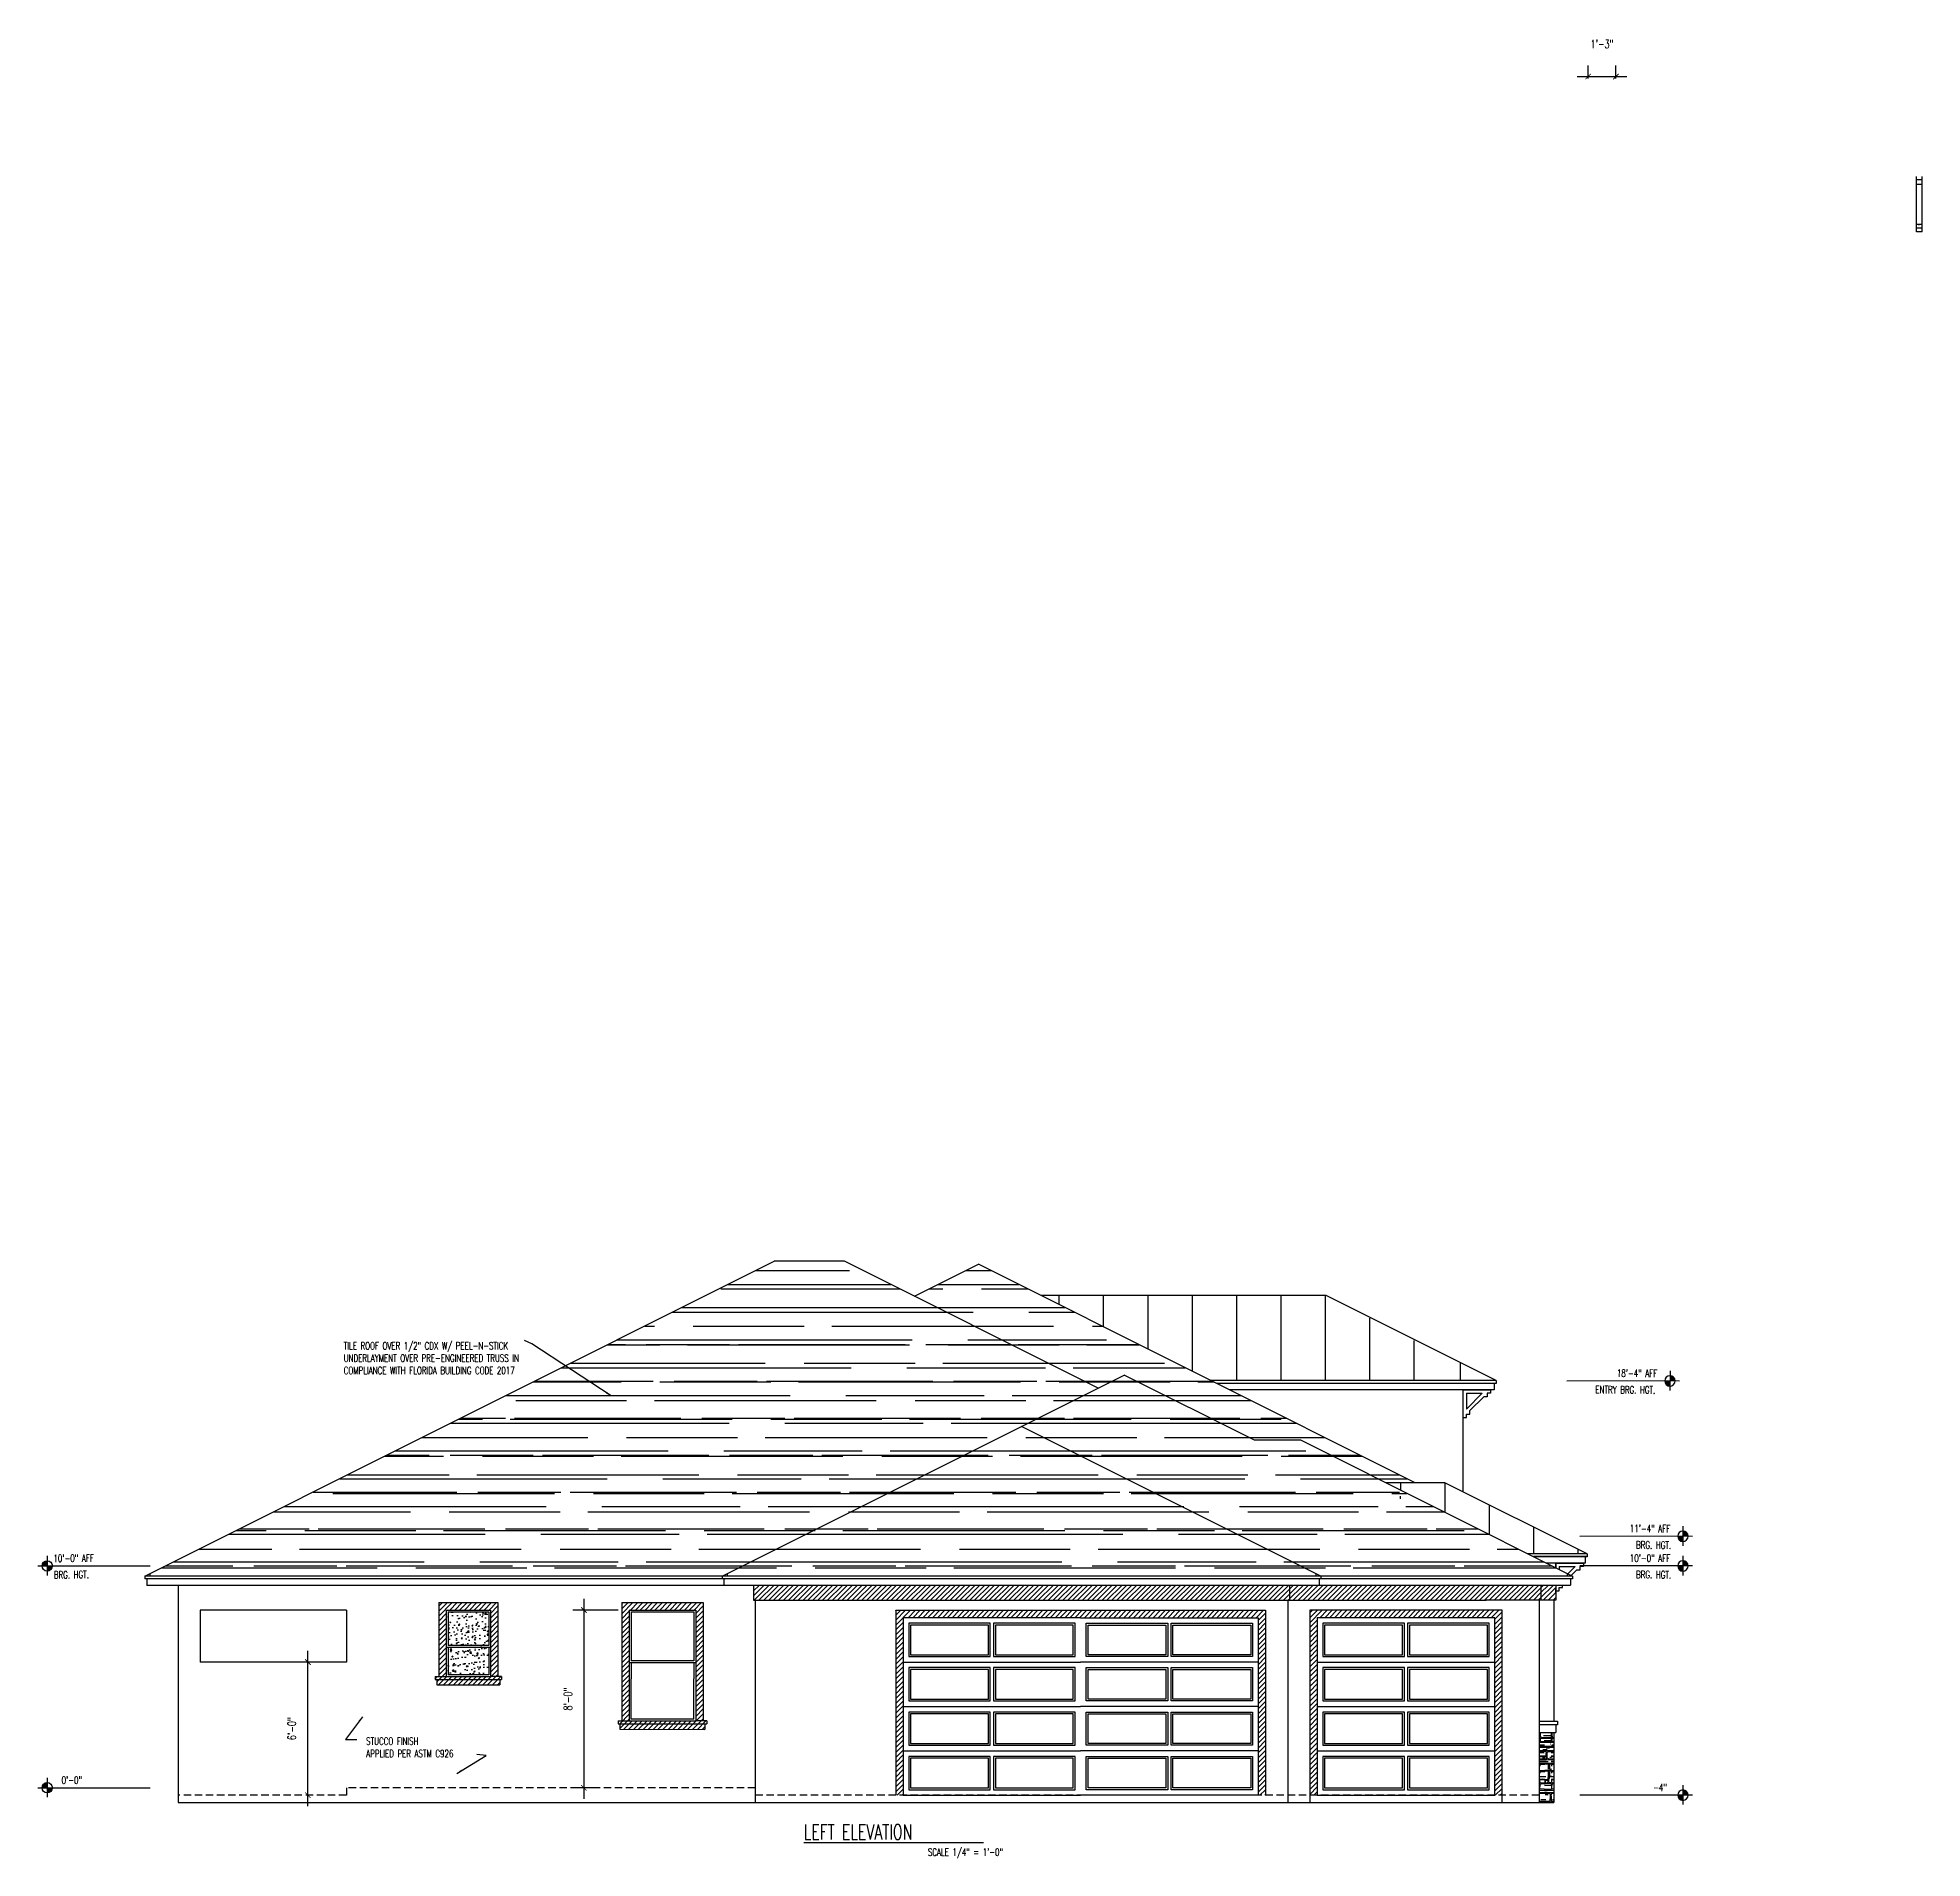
# Model space of a CAD drawing. Header units: inches. Extents: x -25328 to 8149, y -5530 to 4336.
# Drawn here: x -4760 to -3740, y -2872 to -1888 of the extents above; entities that cross this region are included whole.
import ezdxf

# ---------------------------------------------------------------- set-up
doc = ezdxf.new("R2010")
doc.units = ezdxf.units.IN
doc.header["$LTSCALE"] = 16
doc.header["$MEASUREMENT"] = 0
doc.linetypes.add('ALPINE_SOLID', pattern=[0])
doc.linetypes.add('HIDDEN', pattern=[0.375, 0.25, -0.125])
doc.layers.get('0').update_dxf_attribs({"linetype": 'CONTINUOUS'})
doc.layers.get('DEFPOINTS').update_dxf_attribs({"linetype": 'CONTINUOUS'})
for name, color, linetype in [('CONC', 3, 'CONTINUOUS'), ('DIM', 5, 'CONTINUOUS'), ('DIMS', 5, 'CONTINUOUS'), ('HATCH', 8, 'CONTINUOUS'), ('Layer_Notes', 7, 'ALPINE_SOLID'), ('ROOF', 1, 'CONTINUOUS'), ('TEXT', 11, 'CONTINUOUS'), ('WALLS EXT', 6, 'CONTINUOUS'), ('WALLS INT', 6, 'CONTINUOUS'), ('WINDOWS', 1, 'CONTINUOUS')]:
    doc.layers.add(name, color=color, linetype=linetype)
doc.styles.add('PAYTAS RM', font='romans.shx', dxfattribs={"width": 0.7, "height": 4.5})
doc.styles.add('PAYTS NOTES', font='romans.shx', dxfattribs={"width": 0.7, "height": 4.5})
doc.dimstyles.new('DIM- PAYTAS', dxfattribs={"dimscale": 48, "dimtxt": 0.1, "dimasz": 0.0625, "dimexe": 0.125, "dimexo": 0.125, "dimgap": 0.125, "dimtad": 1, "dimdec": 1, "dimzin": 3, "dimdsep": 46, "dimlunit": 4, "dimtxsty": 'PAYTAS RM', "dimblk": 'ARCHTICK', "dimcen": 0.09, "dimdle": 0.125, "dimclrd": 5, "dimclre": 5, "dimclrt": 11, "dimadec": 0, "dimazin": 0, "dimtfac": 1, "dimtdec": 1, "dimtofl": 0, "dimtmove": 2, "dimatfit": 3, "dimfxl": 0, "dimfrac": 2, "dimtolj": 1, "dimtzin": 3, "dimarcsym": 0})
pattern_1 = [(45, (-9179.4826, -4556.8754), (-1.3258252, 1.3258252), [])]

msp = doc.modelspace()

# ---------------------------------------------------------------- texts
at = {"layer": 'TEXT', "style": 'PAYTS NOTES', "width": 0.7}
for s, rotation, p in [('18\'-4" AFF', 359.6135445753, (-3905.26961641, -2611.75630868)), ('ENTRY BRG. HGT.', 359.6135445753, (-3916.89599729, -2620.66529435)), ('11\'-4" AFF', 359.6135445753, (-3898.26961641, -2695.75630868)), ('BRG. HGT.', 359.6135445753, (-3894.89599729, -2704.66529435)), ('10\'-0" AFF', 0.3864554247, (-4751.02829317, -2711.92717868)), ('10\'-0" AFF', 359.6135445753, (-3898.26961641, -2711.75630868)), ('BRG. HGT.', 0.3864554247, (-4750.80199418, -2720.81188282)), ('BRG. HGT.', 359.6135445753, (-3894.89599729, -2720.66529435)), ('0\'-0"', 0.3864554247, (-4746.58650435, -2831.8726532)), ('-4"', 359.6135445753, (-3885.64512677, -2835.81689562))]:
    msp.add_text(s, height=4, rotation=rotation, dxfattribs=at).set_placement(p)
for s, p in [('APPLIED PER ASTM C926', (-4581.85567986, -2817.51965762)), ('STUCCO FINISH', (-4581.85567986, -2810.85299095)), ('SCALE 1/4" = 1\'-0"', (-4277.98083954, -2870.79968947))]:
    msp.add_text(s, height=4, dxfattribs=at).set_placement(p)
at = {"layer": 'TEXT', "color": 3, "style": 'PAYTS NOTES', "width": 0.7}
msp.add_text('%%ULEFT ELEVATION          ', height=8, dxfattribs=at).set_placement((-4345.17208634, -2861.90642161))
at = {"layer": 'TEXT', "insert": (-4594.01556623, -2601.64877771), "char_height": 4, "width": 103.1729513398, "attachment_point": 4, "style": 'PAYTS NOTES'}
msp.add_mtext('\\A1;TILE ROOF OVER 1/2" CDX W/ PEEL-N-STICK UNDERLAYMENT OVER PRE-ENGINEERED TRUSS IN COMPLIANCE WITH FLORIDA BUILDING CODE 2017', dxfattribs=at)

# ---------------------------------------------------------------- blocks, each defined once
blk = doc.blocks.new('_ArchTick')
at = {"color": 0, "linetype": 'ByBlock', "const_width": 0.15}
blk.add_lwpolyline([(-0.5, -0.5), (0.5, 0.5)], dxfattribs=at)
blk = doc.blocks.new('*D1108')
at = {"layer": 'DEFPOINTS', "color": 0, "transparency": 16777216}
for p in [(-4439.6, -2737.9), (-4464.1, -2834), (-4453.5, -2834)]:
    blk.add_point(p, dxfattribs=at)
at = {"layer": 'WALLS EXT', "color": 5, "lineweight": -2, "transparency": 16777216}
for p, q in [((-4464.1, -2731.9), (-4464.1, -2840)), ((-4445.6, -2737.9), (-4470.1, -2737.9)), ((-4459.5, -2834), (-4470.1, -2834))]:
    blk.add_line(p, q, dxfattribs=at)
at = {"layer": 'WALLS EXT', "color": 5, "lineweight": -2, "transparency": 16777216, "xscale": 3, "yscale": 3, "zscale": 3}
for p, rotation in [((-4464.1, -2737.9), 90), ((-4464.1, -2834), 270)]:
    blk.add_blockref('_ArchTick', p, dxfattribs=dict(at, rotation=rotation))
at = {"layer": 'WALLS EXT', "color": 11, "transparency": 16777216, "insert": (-4472.7, -2786), "char_height": 4.5, "attachment_point": 5, "rotation": 90, "style": 'PAYTAS RM', "bg_fill": 3, "box_fill_scale": 1.25, "bg_fill_color": 256, "bg_fill_true_color": 13158600, "bg_fill_transparency": 0}
blk.add_mtext('\\A1;8\'-0"', dxfattribs=at)
blk = doc.blocks.new('*D1109')
at = {"layer": 'DEFPOINTS', "color": 0, "transparency": 16777216}
for p in [(-4613.4, -2766), (-4613.4, -2766), (-4613.4, -2838)]:
    blk.add_point(p, dxfattribs=at)
at = {"layer": 'WALLS EXT', "color": 5, "lineweight": -2, "transparency": 16777216}
blk.add_line((-4613.4, -2844), (-4613.4, -2760), dxfattribs=at)
at = {"layer": 'WALLS EXT', "color": 5, "lineweight": -2, "transparency": 16777216, "xscale": 3, "yscale": 3, "zscale": 3}
for p, rotation in [((-4613.4, -2766), 90), ((-4613.4, -2838), 270)]:
    blk.add_blockref('_ArchTick', p, dxfattribs=dict(at, rotation=rotation))
at = {"layer": 'WALLS EXT', "color": 11, "transparency": 16777216, "insert": (-4622.1, -2802), "char_height": 4.5, "attachment_point": 5, "rotation": 90, "style": 'PAYTAS RM', "bg_fill": 3, "box_fill_scale": 1.25, "bg_fill_color": 256, "bg_fill_true_color": 13158600, "bg_fill_transparency": 0}
blk.add_mtext('\\A1;6\'-0"', dxfattribs=at)
blk = doc.blocks.new('ELEVBUB')
for p, q in [((-0.142, 0), (0.078, 0)), ((0, 0.151), (0, -0.142))]:
    blk.add_line(p, q)
at = {"const_width": 0.0781}
for points in [[(0, 0.039, 0.414214), (-0.039, 0, 1)], [(0, -0.039, 0.414213), (0.039, 0, 1)]]:
    blk.add_lwpolyline(points, format="xyb", dxfattribs=at)
blk.add_circle((0, 0), 0.0781)
blk = doc.blocks.new('*D537')
at = {"layer": 'DEFPOINTS', "color": 0, "transparency": 16777216}
for p in [(-3920.8, -1915.7), (-3905.8, -1908.6), (-3905.8, -1915.7)]:
    blk.add_point(p, dxfattribs=at)
at = {"layer": 'WALLS INT', "color": 5, "lineweight": -2, "transparency": 16777216}
for p, q in [((-3920.8, -1909.7), (-3920.8, -1902.6)), ((-3905.8, -1909.7), (-3905.8, -1902.6)), ((-3926.8, -1908.6), (-3899.8, -1908.6))]:
    blk.add_line(p, q, dxfattribs=at)
at = {"layer": 'WALLS INT', "color": 5, "lineweight": -2, "transparency": 16777216, "xscale": 3, "yscale": 3, "zscale": 3, "rotation": 180}
blk.add_blockref('_ArchTick', (-3920.8, -1908.6), dxfattribs=at)
at = {"layer": 'WALLS INT', "color": 5, "lineweight": -2, "transparency": 16777216, "xscale": 3, "yscale": 3, "zscale": 3}
blk.add_blockref('_ArchTick', (-3905.8, -1908.6), dxfattribs=at)
at = {"layer": 'WALLS INT', "color": 11, "transparency": 16777216, "insert": (-3913.3, -1891), "char_height": 4.5, "attachment_point": 5, "style": 'PAYTAS RM', "bg_fill": 3, "box_fill_scale": 1.25, "bg_fill_color": 256, "bg_fill_true_color": 13158600, "bg_fill_transparency": 0}
blk.add_mtext('\\A1;1\'-3"', dxfattribs=at)

# ---------------------------------------------------------------- dimensions: what is measured, and where the dimension line sits
at = {"layer": 'WALLS INT'}
dim = msp.add_linear_dim(base=(-3905.83758492, -1908.63176899), p1=(-3920.8375944, -1915.66857004), p2=(-3905.83758492, -1915.66857004), dimstyle='DIM- PAYTAS', override={"dimtfill": 1, "dimarcsym": 2}, dxfattribs=at)
dim.commit()
dim.dimension.update_dxf_attribs({"geometry": '*D537', "text_midpoint": (-3913.33758966, -1890.95319756)})

# ---------------------------------------------------------------- hatches: boundary and pattern name
at = {"layer": 'CONC'}
h = msp.add_hatch(dxfattribs=at)
h.set_pattern_fill('AR-CONC', color=256, style=0)
h.set_pattern_definition([(50, (-9179.4826, -4559.3754), (7.172602, -0.6275213), [0.75, -8.25]), (355, (-9179.4826, -4559.3754), (-1.387513, 7.521921), [0.6, -6.6]), (100.4514, (-9178.885, -4559.428), (5.785094, 6.894395), [0.637402, -7.011421]), (46.1842, (-9179.483, -4557.3754), (10.67241, -1.65519), [1.125, -12.375]), (96.6356, (-9178.593, -4557.513), (9.346627, 9.741179), [0.956103, -10.51713]), (351.1842, (-9179.483, -4557.375), (9.34662, 9.741186), [0.9, -9.9]), (21, (-9178.4826, -4557.8754), (5.9690705, -4.026189), [0.75, -8.25]), (326, (-9178.4826, -4557.8754), (2.433153, 7.2515), [0.6, -6.6]), (71.4514, (-9177.985, -4558.211), (8.402226, 3.225305), [0.637402, -7.011421]), (37.5, (-9179.4826, -4559.3754), (0.1215986, 3.3289385), [0, -6.52, 0, -6.7, 0, -6.625]), (7.5, (-9179.4826, -4559.3754), (2.6306954, 3.944117), [0, -3.82, 0, -6.37, 0, -2.525]), (327.5, (-9181.7126, -4559.3754), (5.3382244, -0.2255487), [0, -2.5, 0, -7.8, 0, -10.35]), (317.5, (-9182.7126, -4559.3754), (5.8318617, 1.00105), [0, -3.25, 0, -5.18, 0, -7.35])])
h.paths.add_polyline_path([(-4537.57763444, -2738.86382266), (-4537.57763444, -2757.09969153), (-4515.57763444, -2757.09969153), (-4515.57763444, -2738.86382266)])
h.paths.add_polyline_path([(-4537.57763444, -2758.09969153), (-4537.57763444, -2772.86382266), (-4515.57763444, -2772.86382266), (-4515.57763444, -2758.09969153)])
at = {"layer": 'HATCH'}
h = msp.add_hatch(dxfattribs=at)
h.set_pattern_fill('AR-RROOF', color=8, scale=15, style=0)
h.set_pattern_definition([(0, (-9179.483, -4556.875), (33, 15), [225, -30, 75, -15]), (0, (-9159.533, -4549.375), (-15, 19.95), [45, -4.95, 90, -11.25]), (0, (-9171.983, -4544.125), (78, 10.05), [120, -21, 60, -15])])
h.paths.add_polyline_path([(-4698.82763444, -2718.1626398), (-4698.82763444, -2719.53688136), (-4389.34295552, -2719.53688136), (-4185.96029498, -2617.84555109), (-4323.076876, -2549.28726058), (-4361.076876, -2549.28726058)])
h.paths.add_polyline_path([(-4227.3444724, -2638.5376398), (-4386.5944724, -2718.1626398), (-4386.5944724, -2719.53688136), (-4090.8444724, -2719.53688136), (-4090.8444724, -2719.50901732), (-4068.0944724, -2719.50901732), (-4068.0944724, -2718.1626398)])
h.paths.add_polyline_path([(-4065.40171736, -2719.50901732), (-3932.0944724, -2719.50901732), (-3932.0944724, -2718.1626398), (-4076.29026118, -2646.06474541), (-4101.29026118, -2646.06474541), (-4171.8444724, -2610.7876398), (-4227.3444724, -2638.5376398)])
h.paths.add_polyline_path([(-4250.5944724, -2550.91226058), (-4285.2106742, -2568.22036148), (-4185.96029498, -2617.84555109), (-4171.8444724, -2610.7876398), (-4101.29026118, -2646.06474541), (-4076.29026118, -2646.06474541), (-4030.34598927, -2669.03688136), (-4014.34523084, -2669.03688136)])
h = msp.add_hatch(dxfattribs=at)
h.set_pattern_fill('ANSI31', color=256, scale=15, style=0)
h.set_pattern_definition(pattern_1)
h.paths.add_polyline_path([(-4082.3444724, -2732.53688136), (-4082.3444724, -2724.53688136), (-4372.3444724, -2724.53688136), (-4372.3444724, -2732.53688136)])
h.paths.add_polyline_path([(-4082.3444724, -2724.53688136), (-4082.3444724, -2732.53688136), (-3976.0632224, -2732.53688136), (-3946.3444724, -2732.53688136), (-3946.3444724, -2724.53688136)])
h = msp.add_hatch(dxfattribs=at)
h.set_pattern_fill('ANSI31', color=256, scale=15, style=0)
h.set_pattern_definition(pattern_1)
h.paths.add_polyline_path([(-3938.3444724, -2732.53688136), (-3938.3444724, -2724.53688136), (-3946.3444724, -2724.53688136), (-3946.3444724, -2732.53688136)])
h = msp.add_hatch(dxfattribs=at)
h.set_pattern_fill('ANSI31', color=256, scale=15, style=0)
h.set_pattern_definition([(45, (-9179.4826, -4559.3754), (-1.3258252, 1.3258252), [])])
h.paths.add_polyline_path([(-4542.57763444, -2733.86382266), (-4542.57763444, -2773.86382266), (-4538.57763444, -2773.86382266), (-4538.57763444, -2737.86382266), (-4514.57763444, -2737.86382266), (-4514.57763444, -2773.86382266), (-4510.57763444, -2773.86382266), (-4510.57763444, -2733.86382266)])
h.paths.add_polyline_path([(-4509.57763444, -2778.41350533), (-4509.57763444, -2775.41321313), (-4543.57763444, -2775.36523382), (-4543.57763444, -2778.36382266)])
h.paths.add_polyline_path([(-4542.57763444, -2773.86382266), (-4544.57763444, -2773.86382266), (-4544.57763444, -2775.36382266), (-4508.57763444, -2775.41462429), (-4508.57763444, -2773.86382266), (-4510.57763444, -2773.86382266), (-4514.57763444, -2773.86382266), (-4515.57763444, -2773.86382266)])
h = msp.add_hatch(dxfattribs=at)
h.set_pattern_fill('ANSI31', color=256, scale=15, style=0)
h.set_pattern_definition([(45, (-10529.5265, -4556.7024), (-1.3258252, 1.3258252), [])])
h.paths.add_polyline_path([(-4398.57763444, -2799.41356592), (-4444.57763444, -2799.36488103), (-4444.57763444, -2802.36382266), (-4398.57763444, -2802.41350533)])
h.paths.add_polyline_path([(-4397.57763444, -2797.86382266), (-4399.57763444, -2797.86382266), (-4403.57763444, -2797.86382266), (-4404.57763444, -2797.86382266), (-4443.57763444, -2797.86382266), (-4445.57763444, -2797.86382266), (-4445.57763444, -2799.36382266), (-4397.57763444, -2799.41462429)])
h.paths.add_polyline_path([(-4439.57763444, -2775.11382266), (-4439.57763444, -2737.86382266), (-4443.57763444, -2737.86382266), (-4443.57763444, -2797.86382266), (-4439.57763444, -2797.86382266)])
h.paths.add_polyline_path([(-4399.57763444, -2733.86382266), (-4443.57763444, -2733.86382266), (-4443.57763444, -2737.86382266), (-4399.57763444, -2737.86382266)])
h.paths.add_polyline_path([(-4399.57763444, -2737.86382266), (-4403.57763444, -2737.86382266), (-4403.57763444, -2775.11382266), (-4403.57763444, -2796.86382266), (-4403.57763444, -2797.86382266), (-4399.57763444, -2797.86382266)])
h = msp.add_hatch(dxfattribs=at)
h.set_pattern_fill('ANSI31', color=256, scale=15, style=0)
h.set_pattern_definition(pattern_1)
h.paths.add_polyline_path([(-4295.3444724, -2738.03688136), (-4295.3444724, -2838.03688136), (-4291.3444724, -2838.03688136), (-4291.3444724, -2742.03688136), (-4195.3444724, -2742.03688136), (-4099.3444724, -2742.03688136), (-4099.3444724, -2838.03688136), (-4095.3444724, -2838.03688136), (-4095.3444724, -2738.03688136)])
h.paths.add_polyline_path([(-4071.3444724, -2738.03688136), (-4071.3444724, -2838.03688136), (-4067.3444724, -2838.03688136), (-4067.3444724, -2742.03688136), (-3971.3444724, -2742.03688136), (-3971.3444724, -2838.03688136), (-3967.3444724, -2838.03688136), (-3967.3444724, -2738.03688136)])
h = msp.add_hatch(dxfattribs=at)
h.set_pattern_fill('CS_CTLSTN_HR', color=256, style=0, pattern_type=2)
h.set_pattern_definition([(90, (-1239.15, -526.054), (-44, 3e-15), [1.98, -42.02]), (7e-15, (-1221.55, -529.134), (0, 44), [2.42, -41.58]), (90, (-1250.81, -518.354), (-44, 3e-15), [0.66, -43.34]), (90, (-1226.39, -555.754), (-44, 3e-15), [1.1, -42.9]), (7e-15, (-1236.51, -536.174), (0, 44), [2.86, -41.14]), (7e-15, (-1223.75, -522.754), (0, 44), [1.32, -42.68]), (7e-15, (-1260.27, -555.094), (0, 44), [3.08, -40.92]), (7e-15, (-1245.09, -523.634), (0, 44), [1.98, -42.02]), (90, (-1243.11, -549.154), (-44, 3e-15), [1.76, -42.24]), (98.1301, (-1223.752, -549.374), (-44, 264), [1.5556, -309.5714]), (90, (-1248.83, -529.794), (-44, 3e-15), [0.88, -43.12]), (7e-15, (-1251.69, -552.674), (0, 44), [2.64, -41.36]), (71.56505, (-1240.692, -535.074), (1e-11, 44), [0.6957, -138.44454]), (90, (-1223.31, -530.014), (-44, 3e-15), [0.88, -43.12]), (95.7106, (-1248.3918, -523.6337), (-44, 396), [2.211, -439.98353]), (7e-15, (-1254.11, -539.254), (0, 44), [3.96, -40.04]), (104.03624, (-1247.072, -537.054), (-44, 132), [0.9071, -180.50955]), (90, (-1258.95, -530.014), (-44, 3e-15), [0.44, -43.56]), (7e-15, (-1223.31, -538.374), (0, 44), [3.96, -40.04]), (135, (-1259.392, -529.354), (-44, 4e-15), [0.3111, -61.9143]), (45, (-1260.272, -533.314), (4e-15, 44), [0.3111, -61.9143]), (90, (-1256.75, -548.494), (-44, 3e-15), [0.66, -43.34]), (7e-15, (-1229.47, -541.674), (0, 44), [1.98, -42.02]), (7e-15, (-1220.89, -555.094), (0, 44), [4.62, -39.38]), (3.01279, (-1236.7318, -553.3337), (792, 44), [4.1858, -832.9713]), (90, (-1235.19, -530.454), (-44, 3e-15), [1.1, -42.9]), (7e-15, (-1259.39, -518.794), (0, 44), [5.72, -38.28]), (90, (-1246.85, -542.994), (-44, 3e-15), [1.32, -42.68]), (7e-15, (-1234.53, -526.714), (0, 44), [1.54, -42.46]), (7e-15, (-1243.11, -556.634), (0, 44), [2.42, -41.58]), (5.19443, (-1255.8718, -526.4937), (440, 44), [2.43, -483.5659]), (135, (-1242.232, -549.594), (-44, 4e-15), [0.62225, -61.60315]), (7e-15, (-1246.63, -540.574), (0, 44), [1.98, -42.02]), (90, (-1248.61, -520.994), (-44, 3e-15), [0.88, -43.12]), (90, (-1238.71, -520.334), (-44, 3e-15), [0.88, -43.12]), (7e-15, (-1216.49, -538.814), (0, 44), [0.22, -43.78]), (7e-15, (-1218.91, -522.754), (0, 44), [2.42, -41.58]), (7e-15, (-1260.27, -519.234), (0, 44), [2.86, -41.14]), (7e-15, (-1220.89, -535.514), (0, 44), [0.22, -43.78]), (7e-15, (-1251.69, -535.074), (0, 44), [3.52, -40.48]), (90, (-1252.13, -551.134), (-44, 3e-15), [1.1, -42.9]), (90, (-1248.17, -520.334), (-44, 3e-15), [0.88, -43.12]), (90, (-1218.91, -539.034), (-44, 3e-15), [0.66, -43.34]), (7e-15, (-1260.27, -532.654), (0, 44), [1.54, -42.46]), (7e-15, (-1253.89, -522.094), (0, 44), [2.86, -41.14]), (135, (-1252.132, -550.034), (-44, 4e-15), [0.3111, -61.9143]), (7e-15, (-1240.25, -526.714), (0, 44), [2.86, -41.14]), (80.53768, (-1222.872, -536.394), (-3e-11, 44), [1.3382, -266.30335]), (90, (-1219.35, -539.034), (-44, 3e-15), [0.66, -43.34]), (2.2026, (-1260.0518, -539.9137), (1100, 44), [5.7242, -1139.12164]), (90, (-1222.87, -532.654), (-44, 3e-15), [0.88, -43.12]), (90, (-1258.95, -529.574), (-44, 3e-15), [1.32, -42.68]), (7e-15, (-1249.93, -524.074), (0, 44), [8.14, -35.86]), (7e-15, (-1223.31, -553.334), (0, 44), [4.4, -39.6]), (78.69007, (-1257.412, -548.494), (-2e-11, 44), [1.1218, -223.23506]), (7e-15, (-1249.27, -544.534), (0, 44), [2.2, -41.8]), (78.69007, (-1218.252, -557.734), (-2e-11, 44), [1.1218, -223.23506]), (7e-15, (-1260.27, -551.794), (0, 44), [0.88, -43.12]), (7e-15, (-1249.93, -533.094), (0, 44), [3.3, -40.7]), (7e-15, (-1237.39, -538.374), (0, 44), [3.3, -40.7]), (7e-15, (-1225.73, -557.514), (0, 44), [3.08, -40.92]), (90, (-1237.39, -555.534), (-44, 3e-15), [1.32, -42.68]), (7e-15, (-1242.01, -527.594), (0, 44), [5.28, -38.72]), (7e-15, (-1225.07, -517.474), (0, 44), [1.54, -42.46]), (7e-15, (-1238.05, -530.454), (0, 44), [0.22, -43.78]), (7e-15, (-1234.09, -538.374), (0, 44), [7.04, -36.96]), (7e-15, (-1250.81, -518.794), (0, 44), [0.44, -43.56]), (7e-15, (-1241.35, -519.014), (0, 44), [7.04, -36.96]), (7e-15, (-1220.45, -516.374), (0, 44), [1.32, -42.68]), (45, (-1256.752, -544.754), (4e-15, 44), [0.3111, -61.9143]), (90, (-1250.37, -513.954), (-44, 3e-15), [0.22, -43.78]), (63.43495, (-1239.372, -523.634), (2e-11, 44), [0.4919, -97.89507]), (7e-15, (-1222.65, -557.514), (0, 44), [2.86, -41.14]), (7e-15, (-1221.77, -520.774), (0, 44), [2.2, -41.8]), (7e-15, (-1235.19, -529.354), (0, 44), [1.76, -42.24]), (171.8699, (-1216.272, -537.714), (-44, -1e-10), [1.5556, -309.5714]), (7e-15, (-1223.97, -542.774), (0, 44), [4.62, -39.38]), (7e-15, (-1240.25, -555.974), (0, 44), [2.64, -41.36]), (71.56505, (-1245.532, -519.014), (1e-11, 44), [0.6957, -138.44454]), (90, (-1230.79, -541.454), (-44, 3e-15), [0.44, -43.56]), (7e-15, (-1260.27, -557.734), (0, 44), [0.66, -43.34]), (7e-15, (-1255.87, -541.894), (0, 44), [4.4, -39.6]), (7e-15, (-1226.39, -513.954), (0, 44), [5.94, -38.06]), (90, (-1218.03, -552.454), (-44, 3e-15), [1.54, -42.46]), (90, (-1236.95, -555.094), (-44, 3e-15), [1.54, -42.46]), (7e-15, (-1248.39, -528.914), (0, 44), [2.64, -41.36]), (7e-15, (-1238.49, -522.754), (0, 44), [2.2, -41.8]), (90, (-1237.39, -537.934), (-44, 3e-15), [0.88, -43.12]), (7e-15, (-1229.69, -552.674), (0, 44), [2.86, -41.14]), (75.96376, (-1221.772, -522.314), (-2e-11, 44), [0.9071, -180.50955]), (7e-15, (-1250.59, -515.934), (0, 44), [2.2, -41.8]), (7e-15, (-1259.61, -553.334), (0, 44), [3.96, -40.04]), (7e-15, (-1231.67, -557.514), (0, 44), [4.18, -39.82]), (90, (-1257.63, -534.854), (-44, 3e-15), [1.54, -42.46]), (7e-15, (-1230.57, -513.954), (0, 44), [4.18, -39.82]), (7e-15, (-1227.49, -536.834), (0, 44), [1.32, -42.68]), (5.7106, (-1234.3118, -549.5937), (396, 44), [2.211, -439.98353]), (7e-15, (-1249.05, -552.674), (0, 44), [2.42, -41.58]), (174.80557, (-1216.4918, -538.1537), (-44, 2e-10), [2.43, -483.5659]), (18.43495, (-1220.012, -541.014), (88, 44), [0.6957, -138.44454]), (90, (-1228.37, -519.014), (-44, 3e-15), [1.1, -42.9]), (90, (-1259.61, -528.474), (-44, 3e-15), [0.88, -43.12]), (7e-15, (-1260.27, -531.774), (0, 44), [1.76, -42.24]), (7e-15, (-1247.07, -527.594), (0, 44), [0.22, -43.78]), (26.56505, (-1219.572, -520.774), (44, 44), [0.4919, -97.89507]), (7e-15, (-1260.27, -513.734), (0, 44), [0.66, -43.34]), (7e-15, (-1258.51, -530.454), (0, 44), [4.4, -39.6]), (7e-15, (-1242.23, -549.594), (0, 44), [2.42, -41.58]), (7e-15, (-1229.47, -531.114), (0, 44), [0.66, -43.34]), (97.12502, (-1239.152, -522.314), (-44, 308), [1.7737, -352.96564]), (101.30993, (-1226.832, -554.434), (-44, 176), [1.1218, -223.23506]), (90, (-1234.97, -535.734), (-44, 3e-15), [0.66, -43.34]), (7e-15, (-1258.07, -539.254), (0, 44), [3.96, -40.04]), (7e-15, (-1249.49, -555.974), (0, 44), [1.98, -42.02]), (7e-15, (-1255.65, -547.614), (0, 44), [0.66, -43.34]), (7e-15, (-1260.27, -528.694), (0, 44), [0.44, -43.56]), (7e-15, (-1219.79, -536.174), (0, 44), [3.52, -40.48]), (99.46232, (-1219.132, -540.354), (-44, 220), [1.3382, -266.30335]), (7e-15, (-1260.27, -530.454), (0, 44), [0.88, -43.12]), (90, (-1223.31, -543.874), (-44, 3e-15), [0.44, -43.56]), (7e-15, (-1235.41, -535.734), (0, 44), [0.44, -43.56]), (90, (-1255.21, -554.214), (-44, 3e-15), [0.88, -43.12]), (7e-15, (-1224.85, -522.754), (0, 44), [1.1, -42.9]), (7e-15, (-1229.69, -519.014), (0, 44), [1.32, -42.68]), (7e-15, (-1243.99, -532.654), (0, 44), [6.16, -37.84]), (7e-15, (-1246.63, -550.474), (0, 44), [3.52, -40.48]), (174.80557, (-1249.0518, -553.3337), (-44, 2e-10), [2.43, -483.5659]), (7e-15, (-1245.97, -516.374), (0, 44), [0.66, -43.34]), (7e-15, (-1244.65, -540.574), (0, 44), [1.76, -42.24]), (7e-15, (-1229.25, -536.174), (0, 44), [3.74, -40.26]), (7e-15, (-1238.71, -519.454), (0, 44), [3.74, -40.26]), (7e-15, (-1242.23, -552.674), (0, 44), [4.84, -39.16]), (90, (-1241.13, -534.194), (-44, 3e-15), [1.1, -42.9]), (7e-15, (-1230.79, -542.774), (0, 44), [3.08, -40.92]), (90, (-1222.87, -537.494), (-44, 3e-15), [1.1, -42.9]), (90, (-1257.63, -535.954), (-44, 3e-15), [1.1, -42.9]), (7e-15, (-1223.09, -545.194), (0, 44), [4.18, -39.82]), (7e-15, (-1223.75, -521.654), (0, 44), [1.1, -42.9]), (177.39744, (-1248.8318, -526.0537), (-44, -4e-10), [4.845, -964.1545]), (7e-15, (-1252.13, -519.234), (0, 44), [2.86, -41.14]), (90, (-1251.69, -550.474), (-44, 3e-15), [1.32, -42.68]), (78.69007, (-1227.052, -556.634), (-2e-11, 44), [1.1218, -223.23506]), (90, (-1242.89, -545.634), (-44, 3e-15), [1.32, -42.68]), (7e-15, (-1232.33, -535.734), (0, 44), [4.62, -39.38]), (7e-15, (-1260.27, -539.474), (0, 44), [1.54, -42.46]), (7e-15, (-1239.37, -528.914), (0, 44), [2.86, -41.14]), (6.34019, (-1222.212, -537.7137), (352, 44), [1.9922, -396.44475]), (90, (-1250.81, -517.694), (-44, 3e-15), [0.66, -43.34]), (7e-15, (-1235.85, -526.054), (0, 44), [5.5, -38.5]), (7e-15, (-1236.73, -515.714), (0, 44), [1.1, -42.9]), (98.1301, (-1218.472, -518.794), (-44, 264), [1.5556, -309.5714]), (90, (-1223.97, -548.054), (-44, 3e-15), [0.44, -43.56]), (7e-15, (-1244.43, -537.274), (0, 44), [2.86, -41.14]), (7e-15, (-1238.49, -526.054), (0, 44), [2.64, -41.36]), (7e-15, (-1218.25, -533.314), (0, 44), [1.98, -42.02]), (97.12502, (-1234.532, -534.634), (-44, 308), [1.7737, -352.96564]), (90, (-1250.59, -515.934), (-44, 3e-15), [1.54, -42.46]), (7e-15, (-1217.15, -518.794), (0, 44), [0.88, -43.12]), (7e-15, (-1241.35, -555.314), (0, 44), [0.88, -43.12]), (2.385944, (-1255.6518, -521.2137), (1012, 44), [5.2846, -1051.63167]), (7e-15, (-1245.75, -528.914), (0, 44), [6.38, -37.62]), (7e-15, (-1226.17, -526.494), (0, 44), [3.52, -40.48]), (7e-15, (-1219.13, -556.414), (0, 44), [0.66, -43.34]), (7e-15, (-1231.89, -522.314), (0, 44), [3.74, -40.26]), (75.96376, (-1238.712, -523.634), (-2e-11, 44), [0.9071, -180.50955]), (3.01279, (-1246.1918, -535.9537), (792, 44), [4.1858, -832.9713]), (7e-15, (-1227.05, -530.674), (0, 44), [1.32, -42.68]), (4.76364, (-1250.1518, -542.9937), (484, 44), [2.6492, -527.18096]), (116.56505, (-1246.632, -540.574), (-44, 44), [0.4919, -97.89507]), (7e-15, (-1250.15, -534.194), (0, 44), [0.22, -43.78]), (7e-15, (-1251.69, -546.734), (0, 44), [1.54, -42.46]), (7e-15, (-1239.81, -549.594), (0, 44), [5.5, -38.5]), (7e-15, (-1260.27, -545.194), (0, 44), [2.86, -41.14]), (7e-15, (-1253.01, -553.114), (0, 44), [1.54, -42.46]), (90, (-1230.79, -527.154), (-44, 3e-15), [0.44, -43.56]), (63.43495, (-1259.392, -530.454), (2e-11, 44), [0.4919, -97.89507]), (7e-15, (-1218.47, -518.794), (0, 44), [1.32, -42.68]), (90, (-1237.39, -537.054), (-44, 3e-15), [0.66, -43.34]), (4.08562, (-1240.6918, -556.6337), (572, 44), [3.0878, -614.48163]), (90, (-1218.47, -557.514), (-44, 3e-15), [0.44, -43.56]), (7e-15, (-1248.39, -529.354), (0, 44), [0.66, -43.34]), (71.56505, (-1256.752, -545.854), (1e-11, 44), [0.6957, -138.44454]), (90, (-1258.07, -539.254), (-44, 3e-15), [0.66, -43.34]), (116.56505, (-1248.392, -528.914), (-44, 44), [0.4919, -97.89507]), (7e-15, (-1236.51, -528.914), (0, 44), [1.76, -42.24]), (75.96376, (-1230.352, -527.374), (-2e-11, 44), [0.9071, -180.50955]), (90, (-1236.95, -514.834), (-44, 3e-15), [0.88, -43.12]), (90, (-1242.45, -551.354), (-44, 3e-15), [1.32, -42.68]), (90, (-1218.47, -552.234), (-44, 3e-15), [0.88, -43.12]), (7e-15, (-1260.27, -556.414), (0, 44), [1.54, -42.46]), (4.3987, (-1242.4518, -550.0337), (528, 44), [2.8684, -570.8214]), (172.87498, (-1218.692, -514.174), (-44, 7e-11), [1.7737, -352.96564]), (7e-15, (-1240.47, -543.434), (0, 44), [1.98, -42.02]), (7e-15, (-1231.67, -549.374), (0, 44), [2.86, -41.14]), (90, (-1245.31, -517.694), (-44, 3e-15), [0.44, -43.56]), (7e-15, (-1232.99, -526.714), (0, 44), [2.2, -41.8]), (175.23636, (-1228.3718, -516.3737), (-44, 2e-10), [2.6492, -527.18096]), (75.96376, (-1237.172, -555.974), (-2e-11, 44), [0.9071, -180.50955]), (7e-15, (-1218.69, -539.474), (0, 44), [1.32, -42.68]), (177.27369, (-1224.8518, -541.0137), (-44, 7e-11), [4.6252, -920.42183]), (90, (-1258.95, -528.254), (-44, 3e-15), [1.1, -42.9]), (90, (-1247.95, -522.974), (-44, 3e-15), [1.1, -42.9]), (173.65981, (-1232.332, -535.7337), (-44, 7e-11), [1.9922, -396.44475]), (7e-15, (-1260.27, -543.434), (0, 44), [1.98, -42.02]), (4.3987, (-1255.4318, -556.6337), (528, 44), [2.8684, -570.8214]), (7e-15, (-1228.15, -532.874), (0, 44), [2.86, -41.14]), (7e-15, (-1251.91, -521.434), (0, 44), [3.3, -40.7]), (71.56505, (-1258.952, -527.154), (1e-11, 44), [0.6957, -138.44454]), (7e-15, (-1254.77, -556.194), (0, 44), [3.52, -40.48]), (176.185925, (-1256.0918, -556.1937), (-44, -2e-10), [3.3073, -658.15774]), (7e-15, (-1252.35, -519.894), (0, 44), [2.42, -41.58]), (5.19443, (-1218.6918, -526.4937), (440, 44), [2.43, -483.5659]), (3.814075, (-1246.6318, -533.3137), (616, 44), [3.3073, -658.15774]), (7e-15, (-1235.63, -515.714), (0, 44), [3.3, -40.7]), (90, (-1246.85, -541.674), (-44, 3e-15), [0.66, -43.34]), (7e-15, (-1217.81, -549.814), (0, 44), [1.54, -42.46]), (135, (-1227.932, -519.674), (-44, 4e-15), [0.3111, -61.9143]), (7e-15, (-1258.29, -553.994), (0, 44), [0.88, -43.12]), (7e-15, (-1246.19, -557.074), (0, 44), [0.22, -43.78]), (90, (-1219.13, -516.814), (-44, 3e-15), [0.44, -43.56]), (7e-15, (-1236.95, -523.634), (0, 44), [6.82, -37.18]), (7e-15, (-1258.73, -526.494), (0, 44), [2.86, -41.14]), (7e-15, (-1232.33, -519.014), (0, 44), [2.64, -41.36]), (7e-15, (-1236.95, -533.094), (0, 44), [1.76, -42.24]), (99.46232, (-1242.232, -552.674), (-44, 220), [1.3382, -266.30335]), (90, (-1252.13, -552.674), (-44, 3e-15), [1.54, -42.46]), (7e-15, (-1236.95, -513.954), (0, 44), [2.86, -41.14]), (7e-15, (-1226.39, -520.774), (0, 44), [2.2, -41.8]), (84.2894, (-1237.6118, -540.5737), (3e-13, 44), [2.211, -439.98353]), (7e-15, (-1227.05, -529.354), (0, 44), [3.08, -40.92]), (90, (-1258.07, -538.594), (-44, 3e-15), [0.88, -43.12]), (7e-15, (-1221.99, -524.074), (0, 44), [5.06, -38.94]), (7e-15, (-1222.65, -526.494), (0, 44), [3.96, -40.04]), (3.57633, (-1230.5718, -529.5737), (660, 44), [3.5269, -701.84676]), (7e-15, (-1256.09, -516.374), (0, 44), [3.3, -40.7]), (176.82017, (-1255.6518, -521.2137), (-44, 1e-10), [3.9661, -789.2552]), (7e-15, (-1231.23, -524.074), (0, 44), [2.2, -41.8]), (7e-15, (-1256.53, -552.674), (0, 44), [4.4, -39.6]), (7e-15, (-1250.81, -550.474), (0, 44), [1.1, -42.9]), (7e-15, (-1221.55, -557.074), (0, 44), [1.54, -42.46]), (7e-15, (-1238.49, -522.314), (0, 44), [2.86, -41.14]), (90, (-1256.75, -549.154), (-44, 3e-15), [0.66, -43.34]), (7e-15, (-1218.91, -545.194), (0, 44), [2.64, -41.36]), (80.53768, (-1228.152, -520.994), (-3e-11, 44), [1.3382, -266.30335]), (7e-15, (-1229.47, -533.534), (0, 44), [1.76, -42.24]), (5.7106, (-1255.2118, -553.3337), (396, 44), [2.211, -439.98353]), (7e-15, (-1247.51, -555.974), (0, 44), [7.26, -36.74]), (82.87498, (-1251.252, -517.694), (-6e-12, 44), [1.7737, -352.96564]), (6.34019, (-1227.492, -521.2137), (352, 44), [1.9922, -396.44475]), (45, (-1218.692, -540.354), (4e-15, 44), [0.62225, -61.60315]), (7e-15, (-1241.35, -523.634), (0, 44), [1.98, -42.02]), (7.12502, (-1251.252, -556.194), (308, 44), [1.7737, -352.96564]), (7e-15, (-1227.05, -515.934), (0, 44), [6.82, -37.18]), (7e-15, (-1256.75, -549.814), (0, 44), [4.4, -39.6]), (2.385944, (-1221.5518, -532.8737), (1012, 44), [5.2846, -1051.63167]), (7e-15, (-1229.91, -528.914), (0, 44), [2.64, -41.36]), (90, (-1219.35, -542.774), (-44, 3e-15), [1.1, -42.9]), (7e-15, (-1243.77, -531.994), (0, 44), [5.72, -38.28]), (90, (-1226.61, -557.074), (-44, 3e-15), [0.44, -43.56]), (90, (-1251.69, -552.674), (-44, 3e-15), [1.1, -42.9]), (2.385944, (-1237.6118, -540.5737), (1012, 44), [5.2846, -1051.63167]), (90, (-1226.39, -554.654), (-44, 3e-15), [1.1, -42.9]), (116.56505, (-1237.392, -556.854), (-44, 44), [0.4919, -97.89507]), (7e-15, (-1232.33, -540.354), (0, 44), [7.92, -36.08]), (90, (-1249.05, -531.774), (-44, 3e-15), [1.1, -42.9]), (7e-15, (-1218.03, -525.834), (0, 44), [1.76, -42.24]), (7e-15, (-1248.17, -519.454), (0, 44), [1.32, -42.68]), (176.82017, (-1223.9718, -547.6137), (-44, 1e-10), [3.9661, -789.2552]), (7e-15, (-1258.73, -532.654), (0, 44), [5.06, -38.94]), (7e-15, (-1224.41, -540.354), (0, 44), [5.28, -38.72]), (90, (-1242.89, -552.674), (-44, 3e-15), [0.44, -43.56]), (175.23636, (-1241.3518, -519.0137), (-44, 2e-10), [2.6492, -527.18096]), (7e-15, (-1256.75, -533.754), (0, 44), [0.88, -43.12]), (7e-15, (-1225.95, -543.434), (0, 44), [1.98, -42.02]), (7e-15, (-1257.41, -544.754), (0, 44), [0.66, -43.34]), (135, (-1222.432, -523.634), (-44, 4e-15), [0.62225, -61.60315]), (90, (-1237.17, -556.854), (-44, 3e-15), [0.88, -43.12]), (78.69007, (-1222.652, -524.734), (-2e-11, 44), [1.1218, -223.23506]), (90, (-1226.61, -557.514), (-44, 3e-15), [0.44, -43.56]), (7e-15, (-1254.77, -525.834), (0, 44), [1.1, -42.9]), (7e-15, (-1216.93, -517.694), (0, 44), [0.66, -43.34]), (90, (-1247.07, -538.374), (-44, 3e-15), [1.32, -42.68]), (101.30993, (-1242.892, -550.254), (-44, 176), [1.1218, -223.23506]), (7e-15, (-1232.99, -525.174), (0, 44), [6.6, -37.4]), (90, (-1242.89, -552.234), (-44, 3e-15), [1.32, -42.68]), (90, (-1237.39, -515.714), (-44, 3e-15), [0.66, -43.34]), (176.63354, (-1218.2518, -523.6337), (-44, -3e-10), [3.7465, -745.5465]), (7e-15, (-1222.21, -552.674), (0, 44), [3.74, -40.26]), (45, (-1243.112, -550.474), (4e-15, 44), [0.3111, -61.9143]), (75.96376, (-1258.072, -537.714), (-2e-11, 44), [0.9071, -180.50955]), (7e-15, (-1216.71, -542.994), (0, 44), [0.44, -43.56]), (71.56505, (-1218.912, -514.834), (1e-11, 44), [0.6957, -138.44454]), (7e-15, (-1242.89, -529.354), (0, 44), [5.94, -38.06]), (56.30993, (-1231.232, -528.914), (44, 88), [0.79323, -157.85103]), (7e-15, (-1230.35, -556.414), (0, 44), [0.66, -43.34]), (176.185925, (-1255.4318, -556.6337), (-44, -2e-10), [3.3073, -658.15774]), (90, (-1257.41, -549.154), (-44, 3e-15), [0.66, -43.34]), (7e-15, (-1227.27, -520.774), (0, 44), [0.88, -43.12]), (7e-15, (-1256.75, -546.734), (0, 44), [0.66, -43.34]), (90, (-1248.61, -532.654), (-44, 3e-15), [0.88, -43.12]), (7e-15, (-1225.29, -556.854), (0, 44), [0.66, -43.34]), (7e-15, (-1248.39, -515.934), (0, 44), [6.38, -37.62]), (90, (-1219.35, -541.674), (-44, 3e-15), [0.88, -43.12]), (135, (-1226.172, -555.974), (-44, 4e-15), [0.3111, -61.9143]), (7e-15, (-1245.31, -529.354), (0, 44), [2.42, -41.58]), (7e-15, (-1224.19, -526.054), (0, 44), [1.32, -42.68]), (7e-15, (-1227.27, -539.694), (0, 44), [3.3, -40.7]), (71.56505, (-1238.272, -540.574), (1e-11, 44), [0.6957, -138.44454]), (90, (-1219.13, -520.554), (-44, 3e-15), [0.88, -43.12]), (7e-15, (-1231.01, -546.954), (0, 44), [5.28, -38.72]), (7e-15, (-1260.27, -539.914), (0, 44), [0.22, -43.78]), (7e-15, (-1235.63, -555.534), (0, 44), [0.88, -43.12]), (7e-15, (-1223.53, -550.914), (0, 44), [2.2, -41.8]), (7e-15, (-1227.71, -516.374), (0, 44), [1.76, -42.24]), (7e-15, (-1260.27, -549.814), (0, 44), [3.52, -40.48]), (75.96376, (-1242.892, -544.314), (-2e-11, 44), [0.9071, -180.50955]), (11.30993, (-1243.992, -552.894), (176, 44), [1.1218, -223.23506]), (108.43495, (-1227.272, -522.534), (-44, 88), [0.6957, -138.44454]), (7e-15, (-1221.11, -522.974), (0, 44), [0.22, -43.78]), (7e-15, (-1218.69, -519.234), (0, 44), [2.42, -41.58]), (63.43495, (-1258.732, -539.254), (2e-11, 44), [0.4919, -97.89507]), (7e-15, (-1255.87, -537.054), (0, 44), [1.98, -42.02]), (63.43495, (-1247.512, -539.254), (2e-11, 44), [0.9839, -97.4031]), (1.735705, (-1243.1118, -541.0137), (1408, 44), [7.2633, -1445.4032]), (7e-15, (-1260.27, -536.174), (0, 44), [0.44, -43.56]), (7e-15, (-1253.89, -537.934), (0, 44), [1.1, -42.9]), (7e-15, (-1219.13, -555.974), (0, 44), [2.86, -41.14]), (7e-15, (-1260.27, -542.994), (0, 44), [5.06, -38.94]), (7e-15, (-1250.37, -520.994), (0, 44), [1.76, -42.24]), (45, (-1255.652, -543.654), (4e-15, 44), [0.3111, -61.9143]), (7e-15, (-1250.15, -539.254), (0, 44), [2.64, -41.36]), (63.43495, (-1218.692, -552.674), (2e-11, 44), [0.4919, -97.89507]), (7e-15, (-1223.09, -514.834), (0, 44), [3.08, -40.92]), (7e-15, (-1260.27, -520.554), (0, 44), [4.84, -39.16]), (7e-15, (-1236.73, -546.954), (0, 44), [5.72, -38.28]), (7e-15, (-1221.33, -528.034), (0, 44), [1.76, -42.24]), (2.862405, (-1250.1518, -546.7337), (836, 44), [4.4055, -876.6938]), (7e-15, (-1254.11, -531.994), (0, 44), [3.52, -40.48]), (7e-15, (-1232.11, -543.434), (0, 44), [6.16, -37.84]), (7e-15, (-1240.03, -535.734), (0, 44), [1.98, -42.02]), (90, (-1250.81, -518.794), (-44, 3e-15), [0.44, -43.56]), (7e-15, (-1246.85, -530.894), (0, 44), [3.3, -40.7]), (7e-15, (-1255.65, -536.174), (0, 44), [4.62, -39.38]), (96.34019, (-1231.232, -542.7737), (-44, 352), [1.9922, -396.44475]), (7e-15, (-1237.39, -526.714), (0, 44), [2.86, -41.14]), (97.12502, (-1230.132, -552.454), (-44, 308), [1.7737, -352.96564]), (123.69007, (-1223.092, -549.374), (-44, 44), [0.79323, -157.85103]), (90, (-1244.87, -518.354), (-44, 3e-15), [1.1, -42.9]), (7e-15, (-1240.47, -535.734), (0, 44), [0.44, -43.56]), (90, (-1239.15, -523.194), (-44, 3e-15), [0.88, -43.12]), (7e-15, (-1251.47, -543.434), (0, 44), [5.06, -38.94]), (7e-15, (-1226.83, -552.674), (0, 44), [4.62, -39.38]), (7e-15, (-1224.19, -520.774), (0, 44), [2.42, -41.58]), (7e-15, (-1223.31, -543.434), (0, 44), [4.18, -39.82]), (153.43495, (-1217.592, -552.674), (-44, -6e-11), [0.4919, -97.89507]), (7e-15, (-1216.93, -524.074), (0, 44), [0.66, -43.34]), (9.46232, (-1230.792, -541.014), (220, 44), [1.3382, -266.30335]), (135, (-1249.052, -526.714), (-44, 4e-15), [0.3111, -61.9143]), (7e-15, (-1216.49, -543.654), (0, 44), [0.22, -43.78]), (90, (-1218.91, -542.774), (-44, 3e-15), [1.1, -42.9]), (90, (-1247.29, -541.454), (-44, 3e-15), [0.88, -43.12]), (68.1986, (-1251.692, -518.794), (44, 132), [1.1847, -235.76255]), (7e-15, (-1236.51, -517.694), (0, 44), [7.26, -36.74]), (7e-15, (-1253.45, -540.354), (0, 44), [5.5, -38.5]), (7e-15, (-1260.27, -543.654), (0, 44), [1.32, -42.68]), (7e-15, (-1256.09, -546.294), (0, 44), [3.52, -40.48]), (7e-15, (-1227.71, -535.734), (0, 44), [2.42, -41.58]), (90, (-1228.37, -517.914), (-44, 3e-15), [1.32, -42.68]), (7e-15, (-1251.47, -550.914), (0, 44), [0.22, -43.78]), (90, (-1223.31, -537.934), (-44, 3e-15), [0.88, -43.12]), (7e-15, (-1260.27, -530.894), (0, 44), [0.66, -43.34]), (108.43495, (-1259.172, -530.014), (-44, 88), [0.6957, -138.44454]), (90, (-1250.81, -557.734), (-44, 3e-15), [1.1, -42.9]), (7e-15, (-1243.11, -523.634), (0, 44), [1.76, -42.24]), (90, (-1237.39, -557.734), (-44, 3e-15), [0.88, -43.12]), (90, (-1226.83, -555.534), (-44, 3e-15), [1.1, -42.9]), (7e-15, (-1218.91, -553.334), (0, 44), [2.64, -41.36]), (7e-15, (-1231.67, -521.874), (0, 44), [2.42, -41.58]), (90, (-1227.05, -557.294), (-44, 3e-15), [0.66, -43.34]), (7e-15, (-1221.11, -533.974), (0, 44), [2.42, -41.58]), (7e-15, (-1247.73, -523.634), (0, 44), [2.64, -41.36]), (123.69007, (-1236.732, -557.514), (-44, 44), [0.79323, -157.851]), (90, (-1227.71, -517.254), (-44, 3e-15), [0.88, -43.12]), (7e-15, (-1260.27, -515.274), (0, 44), [2.2, -41.8]), (7e-15, (-1254.99, -533.094), (0, 44), [1.76, -42.24]), (7e-15, (-1246.85, -519.454), (0, 44), [2.64, -41.36]), (80.53768, (-1222.872, -526.054), (-3e-11, 44), [1.3382, -266.30335]), (90, (-1230.79, -542.774), (-44, 3e-15), [1.32, -42.68]), (63.43495, (-1243.552, -546.294), (2e-11, 44), [0.4919, -97.89507]), (90, (-1242.67, -549.154), (-44, 3e-15), [1.54, -42.46]), (84.2894, (-1251.0318, -515.9337), (3e-13, 44), [2.211, -439.98353]), (7e-15, (-1223.53, -554.434), (0, 44), [2.2, -41.8]), (7e-15, (-1246.85, -541.014), (0, 44), [3.74, -40.26]), (7e-15, (-1249.05, -516.374), (0, 44), [3.08, -40.92]), (98.1301, (-1247.952, -521.874), (-44, 264), [1.5556, -309.5714]), (177.51045, (-1250.1518, -542.9937), (-44, -3e-12), [5.0648, -1007.89127]), (7e-15, (-1254.99, -527.374), (0, 44), [3.52, -40.48]), (7e-15, (-1241.79, -547.394), (0, 44), [4.62, -39.38]), (168.69007, (-1227.272, -523.194), (-44, -2e-11), [1.1218, -223.23506]), (7e-15, (-1238.93, -534.634), (0, 44), [2.42, -41.58]), (90, (-1227.49, -521.874), (-44, 3e-15), [0.66, -43.34]), (75.96376, (-1231.672, -548.274), (-2e-11, 44), [0.9071, -180.50955]), (7e-15, (-1244.65, -554.214), (0, 44), [4.62, -39.38]), (8.1301, (-1257.632, -535.954), (264, 44), [1.5556, -309.5714]), (7e-15, (-1240.03, -548.054), (0, 44), [5.94, -38.06]), (90, (-1237.83, -537.274), (-44, 3e-15), [0.88, -43.12]), (7e-15, (-1238.49, -543.434), (0, 44), [6.38, -37.62]), (7e-15, (-1234.97, -519.454), (0, 44), [4.62, -39.38]), (173.65981, (-1239.372, -519.4537), (-44, 7e-11), [1.9922, -396.44475]), (90, (-1255.21, -524.514), (-44, 3e-15), [0.44, -43.56]), (71.56505, (-1251.692, -551.574), (1e-11, 44), [0.6957, -138.44454]), (7e-15, (-1244.65, -516.374), (0, 44), [1.98, -42.02]), (7e-15, (-1251.91, -530.674), (0, 44), [2.86, -41.14]), (7e-15, (-1260.27, -520.994), (0, 44), [0.66, -43.34]), (71.56505, (-1250.812, -517.034), (1e-11, 44), [0.6957, -138.44454]), (7e-15, (-1226.83, -549.814), (0, 44), [8.58, -35.42]), (7e-15, (-1236.07, -516.374), (0, 44), [3.3, -40.7]), (7e-15, (-1233.87, -532.434), (0, 44), [6.6, -37.4]), (7e-15, (-1259.83, -544.754), (0, 44), [2.42, -41.58]), (7e-15, (-1220.45, -544.754), (0, 44), [4.18, -39.82]), (90, (-1255.21, -525.834), (-44, 3e-15), [1.32, -42.68]), (7e-15, (-1223.09, -549.374), (0, 44), [1.54, -42.46]), (7e-15, (-1241.35, -546.954), (0, 44), [4.62, -39.38]), (99.46232, (-1235.412, -531.774), (-44, 220), [1.3382, -266.30335]), (7e-15, (-1226.83, -551.574), (0, 44), [7.04, -36.96]), (7e-15, (-1260.27, -523.634), (0, 44), [7.04, -36.96]), (7e-15, (-1245.75, -546.734), (0, 44), [2.2, -41.8]), (7e-15, (-1258.29, -543.434), (0, 44), [1.98, -42.02]), (90, (-1230.35, -550.694), (-44, 3e-15), [0.88, -43.12]), (7e-15, (-1247.95, -517.254), (0, 44), [1.1, -42.9]), (116.56505, (-1238.492, -522.314), (-44, 44), [0.9839, -97.4031]), (90, (-1239.37, -520.554), (-44, 3e-15), [1.1, -42.9]), (63.43495, (-1222.872, -533.754), (2e-11, 44), [0.4919, -97.89507]), (135, (-1258.512, -530.454), (-44, 4e-15), [0.62225, -61.60315]), (7e-15, (-1234.75, -544.534), (0, 44), [5.72, -38.28]), (90, (-1221.99, -524.954), (-44, 3e-15), [0.88, -43.12]), (116.56505, (-1218.692, -539.474), (-44, 44), [0.4919, -97.89507]), (101.30993, (-1257.192, -546.294), (-44, 176), [1.1218, -223.23506]), (90, (-1258.29, -534.194), (-44, 3e-15), [1.1, -42.9]), (99.46232, (-1238.492, -526.054), (-44, 220), [1.3382, -266.30335]), (7e-15, (-1259.61, -524.514), (0, 44), [1.76, -42.24]), (7e-15, (-1248.83, -526.054), (0, 44), [9.68, -34.32]), (7e-15, (-1257.41, -533.094), (0, 44), [2.42, -41.58]), (7e-15, (-1260.05, -533.094), (0, 44), [1.76, -42.24]), (7e-15, (-1254.55, -548.494), (0, 44), [1.98, -42.02]), (7e-15, (-1230.35, -537.934), (0, 44), [5.28, -38.72]), (7e-15, (-1260.27, -526.274), (0, 44), [0.66, -43.34]), (7e-15, (-1217.37, -539.474), (0, 44), [0.22, -43.78]), (90, (-1250.37, -557.734), (-44, 3e-15), [1.32, -42.68]), (7e-15, (-1251.47, -524.514), (0, 44), [4.18, -39.82]), (175.6013, (-1230.5718, -529.5737), (-44, 4e-12), [2.8684, -570.8214]), (101.30993, (-1240.912, -535.294), (-44, 176), [1.1218, -223.23506]), (7e-15, (-1236.95, -551.354), (0, 44), [3.52, -40.48]), (71.56505, (-1248.612, -520.114), (1e-11, 44), [0.6957, -138.44454]), (108.43495, (-1247.732, -523.634), (-44, 88), [0.6957, -138.44454]), (90, (-1235.19, -533.754), (-44, 3e-15), [0.66, -43.34]), (63.43495, (-1250.592, -514.394), (2e-11, 44), [0.4919, -97.89507]), (173.65981, (-1251.692, -535.9537), (-44, 7e-11), [1.9922, -396.44475]), (7e-15, (-1247.73, -529.354), (0, 44), [2.42, -41.58]), (7e-15, (-1234.09, -513.954), (0, 44), [3.52, -40.48]), (7e-15, (-1236.07, -527.814), (0, 44), [4.18, -39.82]), (7e-15, (-1242.67, -543.434), (0, 44), [2.2, -41.8]), (172.87498, (-1250.812, -556.634), (-44, 7e-11), [1.7737, -352.96564]), (7e-15, (-1227.05, -538.374), (0, 44), [3.74, -40.26]), (7e-15, (-1254.11, -555.534), (0, 44), [7.04, -36.96]), (177.614056, (-1227.0518, -515.9337), (-44, -3e-10), [5.2846, -1051.63167]), (7e-15, (-1224.85, -541.014), (0, 44), [5.06, -38.94]), (90, (-1243.55, -544.534), (-44, 3e-15), [1.1, -42.9]), (7e-15, (-1260.27, -521.434), (0, 44), [8.36, -35.64]), (116.56505, (-1240.472, -534.414), (-44, 44), [0.4919, -97.89507]), (7e-15, (-1231.23, -539.034), (0, 44), [1.32, -42.68]), (7e-15, (-1220.23, -515.934), (0, 44), [1.1, -42.9]), (7e-15, (-1227.27, -548.274), (0, 44), [1.32, -42.68]), (90, (-1218.69, -520.994), (-44, 3e-15), [0.88, -43.12]), (90, (-1228.15, -522.314), (-44, 3e-15), [0.66, -43.34]), (7e-15, (-1256.53, -524.074), (0, 44), [1.32, -42.68]), (78.69007, (-1219.132, -515.934), (-2e-11, 44), [1.1218, -223.23506]), (7e-15, (-1249.27, -536.834), (0, 44), [0.22, -43.78]), (7e-15, (-1232.55, -534.414), (0, 44), [6.6, -37.4]), (161.56505, (-1222.212, -537.714), (-44, 9e-11), [0.6957, -138.44454]), (7e-15, (-1216.49, -538.154), (0, 44), [0.22, -43.78]), (7e-15, (-1236.95, -529.354), (0, 44), [1.32, -42.68]), (7e-15, (-1232.11, -549.814), (0, 44), [1.76, -42.24]), (108.43495, (-1240.472, -535.734), (-44, 88), [0.6957, -138.44454]), (7e-15, (-1219.35, -530.454), (0, 44), [3.08, -40.92]), (7.12502, (-1218.032, -556.634), (308, 44), [1.7737, -352.96564]), (3.01279, (-1259.6118, -530.8937), (792, 44), [4.1858, -832.9713]), (7.12502, (-1232.772, -516.374), (308, 44), [1.7737, -352.96564]), (90, (-1255.65, -555.754), (-44, 3e-15), [1.32, -42.68]), (104.03624, (-1223.092, -544.754), (-44, 132), [0.9071, -180.50955]), (99.46232, (-1223.752, -544.754), (-44, 220), [1.3382, -266.30335]), (90, (-1238.71, -524.734), (-44, 3e-15), [1.1, -42.9]), (7e-15, (-1249.93, -522.754), (0, 44), [0.22, -43.78]), (175.91438, (-1227.0518, -553.3337), (-44, 2e-11), [3.0878, -614.48163]), (90, (-1252.35, -547.614), (-44, 3e-15), [0.88, -43.12]), (90, (-1226.39, -553.554), (-44, 3e-15), [0.22, -43.78]), (75.96376, (-1256.532, -544.534), (-2e-11, 44), [0.9071, -180.50955]), (7e-15, (-1243.77, -519.894), (0, 44), [3.3, -40.7]), (7e-15, (-1246.63, -520.554), (0, 44), [4.18, -39.82]), (7e-15, (-1258.29, -525.834), (0, 44), [3.08, -40.92]), (7e-15, (-1247.73, -550.914), (0, 44), [3.74, -40.26]), (7e-15, (-1225.51, -536.174), (0, 44), [2.2, -41.8]), (7e-15, (-1249.71, -550.474), (0, 44), [3.08, -40.92]), (63.43495, (-1237.612, -555.974), (2e-11, 44), [0.4919, -97.89507]), (7e-15, (-1242.89, -540.574), (0, 44), [1.98, -42.02]), (0.855097, (-1246.8518, -542.99374), (2904, 44), [14.742, -2933.58634]), (7e-15, (-1226.39, -553.334), (0, 44), [3.08, -40.92]), (7e-15, (-1218.69, -520.994), (0, 44), [2.42, -41.58]), (7e-15, (-1260.27, -544.754), (0, 44), [0.44, -43.56]), (63.43495, (-1222.432, -522.754), (2e-11, 44), [0.4919, -97.89507]), (7e-15, (-1230.35, -519.454), (0, 44), [2.2, -41.8]), (7e-15, (-1221.99, -547.174), (0, 44), [1.54, -42.46]), (90, (-1256.31, -543.654), (-44, 3e-15), [0.22, -43.78]), (90, (-1248.39, -529.794), (-44, 3e-15), [0.44, -43.56]), (104.03624, (-1232.112, -548.274), (-44, 132), [0.9071, -180.50955]), (7e-15, (-1234.53, -514.614), (0, 44), [3.3, -40.7]), (101.30993, (-1227.272, -520.774), (-44, 176), [2.2436, -222.11326]), (7e-15, (-1217.15, -539.474), (0, 44), [0.88, -43.12]), (7e-15, (-1240.47, -541.894), (0, 44), [2.42, -41.58]), (7e-15, (-1260.27, -540.794), (0, 44), [4.62, -39.38]), (7e-15, (-1250.59, -516.374), (0, 44), [1.54, -42.46]), (174.2894, (-1216.7118, -542.9937), (-44, -4e-10), [2.211, -439.98353]), (7e-15, (-1226.39, -518.354), (0, 44), [1.76, -42.24]), (90, (-1230.35, -528.034), (-44, 3e-15), [0.66, -43.34]), (7e-15, (-1221.77, -530.014), (0, 44), [1.54, -42.46]), (101.30993, (-1248.832, -528.914), (-44, 176), [1.1218, -223.23506]), (56.30993, (-1256.532, -545.194), (44, 88), [0.79323, -157.851]), (7e-15, (-1254.11, -530.454), (0, 44), [4.84, -39.16]), (7e-15, (-1222.65, -533.314), (0, 44), [1.1, -42.9]), (100.30485, (-1223.5318, -531.7737), (-44, 220), [2.4597, -489.47526]), (7e-15, (-1232.55, -553.114), (0, 44), [2.42, -41.58]), (7e-15, (-1229.25, -544.534), (0, 44), [3.08, -40.92]), (7e-15, (-1227.27, -528.914), (0, 44), [4.4, -39.6]), (7e-15, (-1237.17, -547.394), (0, 44), [4.84, -39.16]), (90, (-1218.47, -557.074), (-44, 3e-15), [0.66, -43.34]), (175.23636, (-1243.9918, -552.8937), (-44, 2e-10), [2.6492, -527.18096]), (7e-15, (-1253.45, -526.494), (0, 44), [4.18, -39.82]), (7e-15, (-1252.57, -546.294), (0, 44), [4.18, -39.82]), (7e-15, (-1223.09, -530.894), (0, 44), [6.82, -37.18]), (7e-15, (-1226.39, -517.474), (0, 44), [0.22, -43.78]), (90, (-1258.29, -535.294), (-44, 3e-15), [1.1, -42.9]), (90, (-1257.19, -547.394), (-44, 3e-15), [1.1, -42.9]), (7e-15, (-1253.23, -516.594), (0, 44), [1.32, -42.68]), (45, (-1256.092, -556.194), (4e-15, 44), [0.62225, -61.60315]), (83.65981, (-1248.612, -531.7737), (-9e-12, 44), [1.9922, -396.44475]), (7e-15, (-1249.05, -553.334), (0, 44), [3.52, -40.48]), (7e-15, (-1256.09, -546.734), (0, 44), [2.42, -41.58]), (7e-15, (-1248.61, -534.634), (0, 44), [3.3, -40.7]), (7e-15, (-1260.27, -525.834), (0, 44), [1.98, -42.02]), (104.03624, (-1236.732, -515.714), (-44, 132), [0.9071, -180.50955]), (90, (-1222.21, -522.314), (-44, 3e-15), [0.66, -43.34]), (90, (-1238.05, -539.914), (-44, 3e-15), [1.1, -42.9]), (75.96376, (-1259.612, -527.594), (-2e-11, 44), [0.9071, -180.50955]), (7e-15, (-1234.53, -537.274), (0, 44), [2.86, -41.14]), (7e-15, (-1242.01, -535.734), (0, 44), [1.1, -42.9]), (7e-15, (-1222.21, -530.454), (0, 44), [2.86, -41.14]), (7e-15, (-1219.79, -557.514), (0, 44), [1.32, -42.68]), (90, (-1223.31, -535.734), (-44, 3e-15), [1.76, -42.24]), (63.43495, (-1222.212, -521.654), (2e-11, 44), [0.4919, -97.89507]), (7e-15, (-1234.31, -519.014), (0, 44), [1.98, -42.02]), (7e-15, (-1260.27, -552.674), (0, 44), [3.74, -40.26]), (7e-15, (-1244.21, -527.374), (0, 44), [3.74, -40.26]), (78.69007, (-1221.992, -523.414), (-2e-11, 44), [1.1218, -223.23506]), (116.56505, (-1234.972, -535.074), (-44, 44), [0.4919, -97.89507]), (7e-15, (-1235.63, -537.934), (0, 44), [5.28, -38.72]), (7e-15, (-1233.65, -536.174), (0, 44), [4.4, -39.6]), (7e-15, (-1227.49, -514.834), (0, 44), [0.22, -43.78]), (7e-15, (-1240.91, -522.754), (0, 44), [0.44, -43.56]), (7e-15, (-1234.75, -528.914), (0, 44), [3.52, -40.48]), (116.56505, (-1254.772, -556.194), (-44, 44), [0.9839, -97.4031]), (7e-15, (-1260.27, -524.074), (0, 44), [3.74, -40.26]), (7e-15, (-1222.87, -528.694), (0, 44), [6.6, -37.4]), (7e-15, (-1260.27, -518.794), (0, 44), [0.88, -43.12]), (90, (-1245.31, -517.254), (-44, 3e-15), [0.88, -43.12]), (7e-15, (-1244.87, -542.114), (0, 44), [3.52, -40.48]), (14.03624, (-1237.392, -536.394), (132, 44), [0.9071, -180.50955]), (71.56505, (-1248.612, -527.154), (1e-11, 44), [0.6957, -138.44454]), (7e-15, (-1220.23, -537.494), (0, 44), [2.42, -41.58]), (82.87498, (-1254.772, -525.834), (-6e-12, 44), [1.7737, -352.96564]), (7e-15, (-1248.61, -532.654), (0, 44), [4.62, -39.38]), (7e-15, (-1216.49, -540.794), (0, 44), [0.22, -43.78]), (7e-15, (-1240.25, -550.914), (0, 44), [3.52, -40.48]), (135, (-1229.912, -528.914), (-44, 4e-15), [0.62225, -61.60315]), (7e-15, (-1229.03, -548.714), (0, 44), [1.98, -42.02]), (7e-15, (-1221.99, -525.834), (0, 44), [3.96, -40.04]), (7e-15, (-1251.69, -550.474), (0, 44), [0.88, -43.12]), (7e-15, (-1253.67, -545.194), (0, 44), [1.54, -42.46]), (7e-15, (-1237.83, -532.654), (0, 44), [2.42, -41.58]), (7e-15, (-1239.37, -516.374), (0, 44), [3.3, -40.7]), (90, (-1258.51, -538.814), (-44, 3e-15), [0.66, -43.34]), (104.03624, (-1234.312, -535.514), (-44, 132), [0.9071, -180.50955]), (99.46232, (-1222.652, -535.074), (-44, 220), [1.3382, -266.30335]), (7e-15, (-1243.99, -550.914), (0, 44), [1.1, -42.9]), (78.69007, (-1218.472, -514.834), (-2e-11, 44), [1.1218, -223.23506]), (7e-15, (-1229.69, -549.814), (0, 44), [2.86, -41.14]), (7e-15, (-1248.39, -526.494), (0, 44), [3.08, -40.92]), (7e-15, (-1260.27, -517.694), (0, 44), [4.4, -39.6]), (7e-15, (-1256.75, -546.294), (0, 44), [0.66, -43.34]), (14.03624, (-1244.872, -519.014), (132, 44), [0.9071, -180.50955]), (7e-15, (-1238.05, -535.734), (0, 44), [2.64, -41.36]), (7e-15, (-1251.03, -536.174), (0, 44), [3.74, -40.26]), (7e-15, (-1248.39, -546.294), (0, 44), [4.84, -39.16]), (90, (-1223.31, -546.954), (-44, 3e-15), [1.32, -42.68]), (80.53768, (-1218.912, -541.674), (-3e-11, 44), [1.3382, -266.30335]), (7e-15, (-1218.25, -539.914), (0, 44), [1.98, -42.02]), (45, (-1259.832, -528.694), (4e-15, 44), [0.3111, -61.9143]), (7e-15, (-1219.13, -543.434), (0, 44), [2.86, -41.14]), (7e-15, (-1242.67, -516.374), (0, 44), [3.3, -40.7]), (7e-15, (-1260.27, -553.334), (0, 44), [0.66, -43.34]), (7e-15, (-1249.71, -551.794), (0, 44), [2.2, -41.8]), (7e-15, (-1257.41, -522.314), (0, 44), [0.22, -43.78]), (7e-15, (-1218.47, -548.494), (0, 44), [2.2, -41.8]), (100.30485, (-1234.7518, -532.8737), (-44, 220), [2.4597, -489.47526]), (7e-15, (-1221.55, -521.434), (0, 44), [5.28, -38.72]), (7e-15, (-1258.73, -514.834), (0, 44), [3.3, -40.7]), (7e-15, (-1225.95, -516.374), (0, 44), [2.64, -41.36]), (7e-15, (-1219.57, -531.774), (0, 44), [3.3, -40.7]), (7e-15, (-1243.33, -533.094), (0, 44), [2.2, -41.8]), (26.56505, (-1257.852, -549.374), (44, 44), [0.4919, -97.89507]), (90, (-1230.79, -528.254), (-44, 3e-15), [1.1, -42.9]), (7e-15, (-1245.97, -519.014), (0, 44), [0.44, -43.56]), (7e-15, (-1244.65, -536.174), (0, 44), [2.86, -41.14]), (7e-15, (-1217.59, -529.794), (0, 44), [1.32, -42.68]), (90, (-1229.69, -550.914), (-44, 3e-15), [1.1, -42.9]), (7e-15, (-1254.33, -539.694), (0, 44), [4.84, -39.16]), (90, (-1246.63, -537.494), (-44, 3e-15), [1.32, -42.68]), (104.03624, (-1247.292, -540.574), (-44, 132), [0.9071, -180.50955]), (90, (-1246.63, -539.254), (-44, 3e-15), [1.76, -42.24]), (45, (-1226.612, -556.634), (4e-15, 44), [0.3111, -61.9143]), (75.96376, (-1249.272, -532.654), (-2e-11, 44), [0.9071, -180.50955]), (81.8699, (-1218.472, -551.354), (4e-11, 44), [1.5556, -309.5714]), (7e-15, (-1256.09, -535.734), (0, 44), [2.42, -41.58]), (7e-15, (-1222.65, -555.974), (0, 44), [3.52, -40.48]), (7e-15, (-1253.23, -523.634), (0, 44), [4.84, -39.16]), (71.56505, (-1257.852, -536.834), (1e-11, 44), [0.6957, -138.44454]), (2.29061, (-1251.6918, -535.9537), (1056, 44), [5.5044, -1095.37525]), (90, (-1251.69, -549.154), (-44, 3e-15), [1.76, -42.24]), (7e-15, (-1253.67, -518.794), (0, 44), [1.98, -42.02]), (90, (-1223.97, -547.174), (-44, 3e-15), [0.88, -43.12]), (7e-15, (-1223.09, -544.754), (0, 44), [2.64, -41.36]), (7e-15, (-1231.45, -547.394), (0, 44), [3.52, -40.48]), (90, (-1223.31, -537.054), (-44, 3e-15), [0.88, -43.12]), (78.69007, (-1218.032, -550.914), (-2e-11, 44), [1.1218, -223.23506]), (7e-15, (-1230.57, -520.114), (0, 44), [1.1, -42.9]), (99.46232, (-1243.332, -545.854), (-44, 220), [1.3382, -266.30335]), (45, (-1236.952, -553.554), (4e-15, 44), [0.3111, -61.9143]), (90, (-1238.93, -521.434), (-44, 3e-15), [1.1, -42.9]), (7e-15, (-1250.37, -518.794), (0, 44), [2.42, -41.58]), (7e-15, (-1226.61, -557.514), (0, 44), [0.88, -43.12]), (7e-15, (-1230.13, -526.494), (0, 44), [3.96, -40.04]), (172.87498, (-1223.972, -547.174), (-44, 7e-11), [1.7737, -352.96564]), (4.3987, (-1244.2118, -519.4537), (528, 44), [2.8684, -570.8214]), (7e-15, (-1247.95, -519.014), (0, 44), [1.98, -42.02]), (90, (-1240.69, -533.974), (-44, 3e-15), [0.88, -43.12]), (75.96376, (-1244.872, -517.254), (-2e-11, 44), [0.9071, -180.50955]), (7e-15, (-1228.81, -549.374), (0, 44), [4.4, -39.6]), (170.53768, (-1221.552, -532.874), (-44, -3e-11), [1.3382, -266.30335]), (90, (-1223.53, -548.714), (-44, 3e-15), [0.88, -43.12]), (90, (-1235.63, -530.454), (-44, 3e-15), [1.1, -42.9]), (7e-15, (-1236.95, -545.634), (0, 44), [2.2, -41.8]), (81.8699, (-1223.972, -546.294), (4e-11, 44), [1.5556, -309.5714]), (7e-15, (-1253.23, -533.094), (0, 44), [3.3, -40.7]), (7e-15, (-1246.41, -543.434), (0, 44), [2.86, -41.14]), (7e-15, (-1260.27, -529.794), (0, 44), [0.22, -43.78]), (7e-15, (-1232.11, -554.214), (0, 44), [1.98, -42.02]), (123.69007, (-1243.112, -547.394), (-44, 44), [0.79323, -157.851]), (7e-15, (-1225.73, -556.414), (0, 44), [6.6, -37.4]), (7e-15, (-1245.53, -553.334), (0, 44), [7.92, -36.08]), (90, (-1237.39, -515.054), (-44, 3e-15), [1.32, -42.68]), (7e-15, (-1256.53, -550.914), (0, 44), [1.98, -42.02]), (104.03624, (-1237.392, -554.214), (-44, 132), [0.9071, -180.50955]), (75.96376, (-1246.852, -540.134), (-2e-11, 44), [0.9071, -180.50955]), (7e-15, (-1260.27, -538.814), (0, 44), [0.44, -43.56]), (90, (-1230.35, -528.474), (-44, 3e-15), [0.44, -43.56]), (7e-15, (-1232.11, -542.774), (0, 44), [0.88, -43.12]), (7e-15, (-1257.41, -519.234), (0, 44), [5.28, -38.72]), (7e-15, (-1236.95, -548.494), (0, 44), [1.32, -42.68]), (84.80557, (-1218.6918, -517.2537), (-2e-11, 44), [2.43, -483.5659]), (90, (-1228.15, -521.654), (-44, 3e-15), [0.66, -43.34]), (7e-15, (-1233.87, -530.454), (0, 44), [1.32, -42.68]), (7e-15, (-1260.05, -545.854), (0, 44), [1.54, -42.46]), (7e-15, (-1222.21, -519.454), (0, 44), [0.88, -43.12]), (7e-15, (-1235.85, -540.794), (0, 44), [4.4, -39.6]), (90, (-1255.21, -555.534), (-44, 3e-15), [1.32, -42.68]), (177.7974, (-1243.1118, -556.6337), (-44, 2e-10), [5.7242, -1139.12164]), (7e-15, (-1226.39, -556.414), (0, 44), [0.66, -43.34]), (14.03624, (-1242.672, -547.614), (132, 44), [0.9071, -180.50955]), (90, (-1229.69, -552.674), (-44, 3e-15), [0.66, -43.34]), (175.23636, (-1239.1518, -536.3937), (-44, 2e-10), [2.6492, -527.18096]), (7e-15, (-1237.39, -537.934), (0, 44), [1.76, -42.24]), (45, (-1257.632, -533.314), (4e-15, 44), [0.3111, -61.9143]), (84.80557, (-1258.5118, -537.7137), (-2e-11, 44), [2.43, -483.5659]), (7e-15, (-1242.01, -514.394), (0, 44), [2.42, -41.58]), (7e-15, (-1251.25, -550.914), (0, 44), [3.52, -40.48]), (90, (-1245.31, -518.354), (-44, 3e-15), [0.66, -43.34]), (90, (-1229.69, -552.014), (-44, 3e-15), [1.1, -42.9]), (7e-15, (-1240.69, -544.534), (0, 44), [6.38, -37.62]), (7e-15, (-1253.67, -546.734), (0, 44), [1.32, -42.68]), (7e-15, (-1247.95, -548.934), (0, 44), [3.52, -40.48]), (90, (-1218.91, -538.374), (-44, 3e-15), [0.44, -43.56]), (116.56505, (-1223.092, -530.454), (-44, 44), [0.4919, -97.89507]), (7e-15, (-1260.27, -555.974), (0, 44), [0.88, -43.12]), (7e-15, (-1253.67, -532.654), (0, 44), [3.3, -40.7]), (75.96376, (-1223.532, -547.834), (-2e-11, 44), [0.9071, -180.50955]), (7e-15, (-1260.27, -537.714), (0, 44), [0.88, -43.12]), (7e-15, (-1219.13, -529.134), (0, 44), [2.86, -41.14]), (7e-15, (-1223.31, -516.374), (0, 44), [2.86, -41.14]), (7e-15, (-1249.27, -519.454), (0, 44), [0.88, -43.12]), (7e-15, (-1239.15, -536.394), (0, 44), [1.32, -42.68]), (7e-15, (-1253.45, -549.154), (0, 44), [1.32, -42.68]), (7e-15, (-1230.35, -526.054), (0, 44), [6.16, -37.84]), (7e-15, (-1217.37, -525.394), (0, 44), [1.1, -42.9]), (90, (-1219.13, -519.674), (-44, 3e-15), [1.32, -42.68]), (7e-15, (-1241.79, -524.074), (0, 44), [2.64, -41.36]), (7e-15, (-1223.31, -529.134), (0, 44), [1.76, -42.24]), (90, (-1258.73, -539.474), (-44, 3e-15), [0.22, -43.78]), (177.51045, (-1240.2518, -526.7137), (-44, -3e-12), [5.0648, -1007.89127]), (90, (-1256.75, -547.834), (-44, 3e-15), [1.1, -42.9]), (7e-15, (-1248.61, -525.174), (0, 44), [4.84, -39.16]), (7e-15, (-1247.73, -528.034), (0, 44), [2.42, -41.58]), (7e-15, (-1226.17, -555.974), (0, 44), [3.52, -40.48]), (7e-15, (-1242.45, -517.034), (0, 44), [8.58, -35.42]), (90, (-1232.11, -549.374), (-44, 3e-15), [1.1, -42.9]), (90, (-1219.13, -518.354), (-44, 3e-15), [1.54, -42.46]), (7e-15, (-1240.91, -540.574), (0, 44), [2.64, -41.36]), (7e-15, (-1249.49, -539.694), (0, 44), [1.98, -42.02]), (7e-15, (-1260.27, -549.374), (0, 44), [2.42, -41.58]), (63.43495, (-1223.312, -545.634), (2e-11, 44), [0.4919, -97.89507]), (7e-15, (-1235.63, -522.314), (0, 44), [3.74, -40.26]), (90, (-1218.69, -520.114), (-44, 3e-15), [0.88, -43.12]), (7e-15, (-1227.27, -522.754), (0, 44), [2.42, -41.58]), (7e-15, (-1217.59, -552.674), (0, 44), [1.32, -42.68]), (7e-15, (-1260.27, -548.494), (0, 44), [0.44, -43.56]), (56.30993, (-1249.272, -530.454), (44, 88), [0.79323, -157.851]), (90, (-1221.99, -525.834), (-44, 3e-15), [0.88, -43.12]), (90, (-1235.19, -534.634), (-44, 3e-15), [0.88, -43.12]), (7e-15, (-1259.39, -537.714), (0, 44), [0.88, -43.12]), (7e-15, (-1260.27, -538.154), (0, 44), [1.76, -42.24]), (81.8699, (-1238.052, -538.814), (4e-11, 44), [1.5556, -309.5714]), (90, (-1235.41, -532.654), (-44, 3e-15), [0.88, -43.12]), (90, (-1231.67, -549.374), (-44, 3e-15), [1.1, -42.9]), (90, (-1249.05, -527.814), (-44, 3e-15), [1.1, -42.9]), (7e-15, (-1250.37, -556.414), (0, 44), [1.54, -42.46]), (7e-15, (-1241.57, -539.914), (0, 44), [2.64, -41.36]), (7e-15, (-1223.09, -530.454), (0, 44), [0.88, -43.12]), (90, (-1244.87, -519.014), (-44, 3e-15), [0.66, -43.34]), (7e-15, (-1221.55, -533.314), (0, 44), [3.3, -40.7]), (7e-15, (-1251.91, -528.474), (0, 44), [1.98, -42.02]), (178.40886, (-1228.3718, -522.9737), (-44, -2e-10), [7.923, -1576.688]), (90, (-1248.61, -528.474), (-44, 3e-15), [1.32, -42.68]), (2.72631, (-1242.0118, -515.9337), (880, 44), [4.6252, -920.42183]), (7e-15, (-1216.71, -520.554), (0, 44), [0.44, -43.56]), (7e-15, (-1227.27, -523.194), (0, 44), [4.4, -39.6]), (7e-15, (-1221.55, -549.374), (0, 44), [3.52, -40.48]), (7e-15, (-1227.71, -542.774), (0, 44), [3.74, -40.26]), (90, (-1240.91, -535.734), (-44, 3e-15), [0.44, -43.56]), (7e-15, (-1256.75, -549.154), (0, 44), [3.3, -40.7]), (7e-15, (-1255.43, -543.434), (0, 44), [3.96, -40.04]), (7e-15, (-1250.37, -532.654), (0, 44), [1.1, -42.9]), (90, (-1256.75, -546.294), (-44, 3e-15), [0.44, -43.56]), (75.96376, (-1256.092, -544.534), (-2e-11, 44), [0.9071, -180.50955]), (7e-15, (-1260.27, -525.394), (0, 44), [1.32, -42.68]), (7e-15, (-1257.63, -536.174), (0, 44), [1.98, -42.02]), (7e-15, (-1236.73, -557.514), (0, 44), [5.06, -38.94]), (7e-15, (-1237.39, -552.674), (0, 44), [7.04, -36.96]), (7e-15, (-1255.43, -530.674), (0, 44), [3.52, -40.48]), (7e-15, (-1246.63, -536.174), (0, 44), [1.98, -42.02]), (45, (-1230.352, -552.674), (4e-15, 44), [0.3111, -61.9143]), (90, (-1242.89, -546.954), (-44, 3e-15), [1.32, -42.68]), (90, (-1259.61, -526.714), (-44, 3e-15), [0.44, -43.56]), (90, (-1227.27, -522.754), (-44, 3e-15), [0.22, -43.78]), (90, (-1227.71, -518.574), (-44, 3e-15), [1.32, -42.68]), (7e-15, (-1219.57, -526.934), (0, 44), [2.86, -41.14]), (7e-15, (-1240.03, -533.094), (0, 44), [3.08, -40.92]), (7e-15, (-1227.71, -527.814), (0, 44), [3.08, -40.92]), (7e-15, (-1242.89, -546.954), (0, 44), [1.54, -42.46]), (176.42367, (-1221.9918, -521.2137), (-44, -3e-12), [3.5269, -701.84676]), (7e-15, (-1254.55, -524.074), (0, 44), [4.62, -39.38]), (90, (-1228.37, -516.594), (-44, 3e-15), [0.22, -43.78]), (7e-15, (-1225.07, -537.934), (0, 44), [1.76, -42.24]), (7e-15, (-1248.17, -557.514), (0, 44), [1.32, -42.68]), (7e-15, (-1260.27, -529.134), (0, 44), [0.66, -43.34]), (7e-15, (-1240.69, -533.094), (0, 44), [0.66, -43.34]), (7e-15, (-1218.25, -523.634), (0, 44), [1.98, -42.02]), (7e-15, (-1239.59, -549.814), (0, 44), [7.48, -36.52]), (7e-15, (-1224.41, -549.374), (0, 44), [0.66, -43.34]), (26.56505, (-1227.492, -557.514), (44, 44), [0.4919, -97.89507]), (90, (-1255.65, -554.434), (-44, 3e-15), [1.1, -42.9]), (7e-15, (-1218.03, -549.374), (0, 44), [1.76, -42.24]), (90, (-1251.69, -547.394), (-44, 3e-15), [0.66, -43.34]), (98.1301, (-1252.132, -549.154), (-44, 264), [1.5556, -309.5714]), (7e-15, (-1257.63, -529.574), (0, 44), [3.08, -40.92]), (173.65981, (-1223.312, -535.7337), (-44, 7e-11), [1.9922, -396.44475]), (95.7106, (-1223.3118, -533.9737), (-44, 396), [2.211, -439.98353]), (7e-15, (-1237.39, -520.994), (0, 44), [6.16, -37.84]), (7e-15, (-1216.71, -515.274), (0, 44), [0.44, -43.56]), (104.03624, (-1222.872, -531.774), (-44, 132), [0.9071, -180.50955]), (80.53768, (-1247.512, -542.774), (-3e-11, 44), [1.3382, -266.30335])])
h.paths.add_polyline_path([(-3940.60951089, -2804.03688136), (-3947.15254898, -2804.03688136), (-3947.15254898, -2823.97342064), (-3940.60951089, -2823.97342064)])
h = msp.add_hatch(dxfattribs=at)
h.set_pattern_fill('CS_CTLSTN_HR', color=256, style=0, pattern_type=2)
h.set_pattern_definition([(90, (-1232.785, -526.054), (-44, 3e-15), [1.98, -42.02]), (7e-15, (-1215.185, -529.134), (0, 44), [2.42, -41.58]), (90, (-1244.445, -518.354), (-44, 3e-15), [0.66, -43.34]), (90, (-1220.025, -555.754), (-44, 3e-15), [1.1, -42.9]), (7e-15, (-1230.145, -536.174), (0, 44), [2.86, -41.14]), (7e-15, (-1217.385, -522.754), (0, 44), [1.32, -42.68]), (7e-15, (-1253.905, -555.094), (0, 44), [3.08, -40.92]), (7e-15, (-1238.725, -523.634), (0, 44), [1.98, -42.02]), (90, (-1236.745, -549.154), (-44, 3e-15), [1.76, -42.24]), (98.1301, (-1217.3846, -549.374), (-44, 264), [1.5556, -309.5714]), (90, (-1242.465, -529.794), (-44, 3e-15), [0.88, -43.12]), (7e-15, (-1245.325, -552.674), (0, 44), [2.64, -41.36]), (71.56505, (-1234.325, -535.074), (1e-11, 44), [0.6957, -138.44454]), (90, (-1216.945, -530.014), (-44, 3e-15), [0.88, -43.12]), (95.7106, (-1242.0246, -523.6337), (-44, 396), [2.211, -439.98353]), (7e-15, (-1247.745, -539.254), (0, 44), [3.96, -40.04]), (104.03624, (-1240.705, -537.054), (-44, 132), [0.9071, -180.50955]), (90, (-1252.585, -530.014), (-44, 3e-15), [0.44, -43.56]), (7e-15, (-1216.945, -538.374), (0, 44), [3.96, -40.04]), (135, (-1253.025, -529.354), (-44, 4e-15), [0.3111, -61.9143]), (45, (-1253.905, -533.314), (4e-15, 44), [0.3111, -61.9143]), (90, (-1250.385, -548.494), (-44, 3e-15), [0.66, -43.34]), (7e-15, (-1223.105, -541.674), (0, 44), [1.98, -42.02]), (7e-15, (-1214.525, -555.094), (0, 44), [4.62, -39.38]), (3.01279, (-1230.3646, -553.3337), (792, 44), [4.1858, -832.9713]), (90, (-1228.825, -530.454), (-44, 3e-15), [1.1, -42.9]), (7e-15, (-1253.025, -518.794), (0, 44), [5.72, -38.28]), (90, (-1240.485, -542.994), (-44, 3e-15), [1.32, -42.68]), (7e-15, (-1228.165, -526.714), (0, 44), [1.54, -42.46]), (7e-15, (-1236.745, -556.634), (0, 44), [2.42, -41.58]), (5.19443, (-1249.5046, -526.4937), (440, 44), [2.43, -483.5659]), (135, (-1235.865, -549.594), (-44, 4e-15), [0.62225, -61.60315]), (7e-15, (-1240.265, -540.574), (0, 44), [1.98, -42.02]), (90, (-1242.245, -520.994), (-44, 3e-15), [0.88, -43.12]), (90, (-1232.345, -520.334), (-44, 3e-15), [0.88, -43.12]), (7e-15, (-1210.125, -538.814), (0, 44), [0.22, -43.78]), (7e-15, (-1212.545, -522.754), (0, 44), [2.42, -41.58]), (7e-15, (-1253.905, -519.234), (0, 44), [2.86, -41.14]), (7e-15, (-1214.525, -535.514), (0, 44), [0.22, -43.78]), (7e-15, (-1245.325, -535.074), (0, 44), [3.52, -40.48]), (90, (-1245.765, -551.134), (-44, 3e-15), [1.1, -42.9]), (90, (-1241.805, -520.334), (-44, 3e-15), [0.88, -43.12]), (90, (-1212.545, -539.034), (-44, 3e-15), [0.66, -43.34]), (7e-15, (-1253.905, -532.654), (0, 44), [1.54, -42.46]), (7e-15, (-1247.525, -522.094), (0, 44), [2.86, -41.14]), (135, (-1245.765, -550.034), (-44, 4e-15), [0.3111, -61.9143]), (7e-15, (-1233.885, -526.714), (0, 44), [2.86, -41.14]), (80.53768, (-1216.505, -536.394), (-3e-11, 44), [1.3382, -266.30335]), (90, (-1212.985, -539.034), (-44, 3e-15), [0.66, -43.34]), (2.2026, (-1253.6846, -539.9137), (1100, 44), [5.7242, -1139.12164]), (90, (-1216.505, -532.654), (-44, 3e-15), [0.88, -43.12]), (90, (-1252.585, -529.574), (-44, 3e-15), [1.32, -42.68]), (7e-15, (-1243.565, -524.074), (0, 44), [8.14, -35.86]), (7e-15, (-1216.945, -553.334), (0, 44), [4.4, -39.6]), (78.69007, (-1251.045, -548.494), (-2e-11, 44), [1.1218, -223.23506]), (7e-15, (-1242.905, -544.534), (0, 44), [2.2, -41.8]), (78.69007, (-1211.885, -557.734), (-2e-11, 44), [1.1218, -223.23506]), (7e-15, (-1253.905, -551.794), (0, 44), [0.88, -43.12]), (7e-15, (-1243.565, -533.094), (0, 44), [3.3, -40.7]), (7e-15, (-1231.025, -538.374), (0, 44), [3.3, -40.7]), (7e-15, (-1219.365, -557.514), (0, 44), [3.08, -40.92]), (90, (-1231.025, -555.534), (-44, 3e-15), [1.32, -42.68]), (7e-15, (-1235.645, -527.594), (0, 44), [5.28, -38.72]), (7e-15, (-1218.705, -517.474), (0, 44), [1.54, -42.46]), (7e-15, (-1231.685, -530.454), (0, 44), [0.22, -43.78]), (7e-15, (-1227.725, -538.374), (0, 44), [7.04, -36.96]), (7e-15, (-1244.445, -518.794), (0, 44), [0.44, -43.56]), (7e-15, (-1234.985, -519.014), (0, 44), [7.04, -36.96]), (7e-15, (-1214.085, -516.374), (0, 44), [1.32, -42.68]), (45, (-1250.385, -544.754), (4e-15, 44), [0.3111, -61.9143]), (90, (-1244.005, -513.954), (-44, 3e-15), [0.22, -43.78]), (63.43495, (-1233.005, -523.634), (2e-11, 44), [0.4919, -97.89507]), (7e-15, (-1216.285, -557.514), (0, 44), [2.86, -41.14]), (7e-15, (-1215.405, -520.774), (0, 44), [2.2, -41.8]), (7e-15, (-1228.825, -529.354), (0, 44), [1.76, -42.24]), (171.8699, (-1209.9046, -537.714), (-44, -1e-10), [1.5556, -309.5714]), (7e-15, (-1217.605, -542.774), (0, 44), [4.62, -39.38]), (7e-15, (-1233.885, -555.974), (0, 44), [2.64, -41.36]), (71.56505, (-1239.165, -519.014), (1e-11, 44), [0.6957, -138.44454]), (90, (-1224.425, -541.454), (-44, 3e-15), [0.44, -43.56]), (7e-15, (-1253.905, -557.734), (0, 44), [0.66, -43.34]), (7e-15, (-1249.505, -541.894), (0, 44), [4.4, -39.6]), (7e-15, (-1220.025, -513.954), (0, 44), [5.94, -38.06]), (90, (-1211.665, -552.454), (-44, 3e-15), [1.54, -42.46]), (90, (-1230.585, -555.094), (-44, 3e-15), [1.54, -42.46]), (7e-15, (-1242.025, -528.914), (0, 44), [2.64, -41.36]), (7e-15, (-1232.125, -522.754), (0, 44), [2.2, -41.8]), (90, (-1231.025, -537.934), (-44, 3e-15), [0.88, -43.12]), (7e-15, (-1223.325, -552.674), (0, 44), [2.86, -41.14]), (75.96376, (-1215.405, -522.314), (-2e-11, 44), [0.9071, -180.50955]), (7e-15, (-1244.225, -515.934), (0, 44), [2.2, -41.8]), (7e-15, (-1253.245, -553.334), (0, 44), [3.96, -40.04]), (7e-15, (-1225.305, -557.514), (0, 44), [4.18, -39.82]), (90, (-1251.265, -534.854), (-44, 3e-15), [1.54, -42.46]), (7e-15, (-1224.205, -513.954), (0, 44), [4.18, -39.82]), (7e-15, (-1221.125, -536.834), (0, 44), [1.32, -42.68]), (5.7106, (-1227.9446, -549.5937), (396, 44), [2.211, -439.98353]), (7e-15, (-1242.685, -552.674), (0, 44), [2.42, -41.58]), (174.80557, (-1210.1246, -538.1537), (-44, 2e-10), [2.43, -483.5659]), (18.43495, (-1213.645, -541.014), (88, 44), [0.6957, -138.44454]), (90, (-1222.005, -519.014), (-44, 3e-15), [1.1, -42.9]), (90, (-1253.245, -528.474), (-44, 3e-15), [0.88, -43.12]), (7e-15, (-1253.905, -531.774), (0, 44), [1.76, -42.24]), (7e-15, (-1240.705, -527.594), (0, 44), [0.22, -43.78]), (26.56505, (-1213.205, -520.774), (44, 44), [0.4919, -97.89507]), (7e-15, (-1253.905, -513.734), (0, 44), [0.66, -43.34]), (7e-15, (-1252.145, -530.454), (0, 44), [4.4, -39.6]), (7e-15, (-1235.865, -549.594), (0, 44), [2.42, -41.58]), (7e-15, (-1223.105, -531.114), (0, 44), [0.66, -43.34]), (97.12502, (-1232.7846, -522.314), (-44, 308), [1.7737, -352.96564]), (101.30993, (-1220.465, -554.434), (-44, 176), [1.1218, -223.23506]), (90, (-1228.605, -535.734), (-44, 3e-15), [0.66, -43.34]), (7e-15, (-1251.705, -539.254), (0, 44), [3.96, -40.04]), (7e-15, (-1243.125, -555.974), (0, 44), [1.98, -42.02]), (7e-15, (-1249.285, -547.614), (0, 44), [0.66, -43.34]), (7e-15, (-1253.905, -528.694), (0, 44), [0.44, -43.56]), (7e-15, (-1213.425, -536.174), (0, 44), [3.52, -40.48]), (99.46232, (-1212.765, -540.354), (-44, 220), [1.3382, -266.30335]), (7e-15, (-1253.905, -530.454), (0, 44), [0.88, -43.12]), (90, (-1216.945, -543.874), (-44, 3e-15), [0.44, -43.56]), (7e-15, (-1229.045, -535.734), (0, 44), [0.44, -43.56]), (90, (-1248.845, -554.214), (-44, 3e-15), [0.88, -43.12]), (7e-15, (-1218.485, -522.754), (0, 44), [1.1, -42.9]), (7e-15, (-1223.325, -519.014), (0, 44), [1.32, -42.68]), (7e-15, (-1237.625, -532.654), (0, 44), [6.16, -37.84]), (7e-15, (-1240.265, -550.474), (0, 44), [3.52, -40.48]), (174.80557, (-1242.6846, -553.3337), (-44, 2e-10), [2.43, -483.5659]), (7e-15, (-1239.605, -516.374), (0, 44), [0.66, -43.34]), (7e-15, (-1238.285, -540.574), (0, 44), [1.76, -42.24]), (7e-15, (-1222.885, -536.174), (0, 44), [3.74, -40.26]), (7e-15, (-1232.345, -519.454), (0, 44), [3.74, -40.26]), (7e-15, (-1235.865, -552.674), (0, 44), [4.84, -39.16]), (90, (-1234.765, -534.194), (-44, 3e-15), [1.1, -42.9]), (7e-15, (-1224.425, -542.774), (0, 44), [3.08, -40.92]), (90, (-1216.505, -537.494), (-44, 3e-15), [1.1, -42.9]), (90, (-1251.265, -535.954), (-44, 3e-15), [1.1, -42.9]), (7e-15, (-1216.725, -545.194), (0, 44), [4.18, -39.82]), (7e-15, (-1217.385, -521.654), (0, 44), [1.1, -42.9]), (177.39744, (-1242.4646, -526.0537), (-44, -4e-10), [4.845, -964.1545]), (7e-15, (-1245.765, -519.234), (0, 44), [2.86, -41.14]), (90, (-1245.325, -550.474), (-44, 3e-15), [1.32, -42.68]), (78.69007, (-1220.685, -556.634), (-2e-11, 44), [1.1218, -223.23506]), (90, (-1236.525, -545.634), (-44, 3e-15), [1.32, -42.68]), (7e-15, (-1225.965, -535.734), (0, 44), [4.62, -39.38]), (7e-15, (-1253.905, -539.474), (0, 44), [1.54, -42.46]), (7e-15, (-1233.005, -528.914), (0, 44), [2.86, -41.14]), (6.34019, (-1215.8446, -537.7137), (352, 44), [1.9922, -396.44475]), (90, (-1244.445, -517.694), (-44, 3e-15), [0.66, -43.34]), (7e-15, (-1229.485, -526.054), (0, 44), [5.5, -38.5]), (7e-15, (-1230.365, -515.714), (0, 44), [1.1, -42.9]), (98.1301, (-1212.1046, -518.794), (-44, 264), [1.5556, -309.5714]), (90, (-1217.605, -548.054), (-44, 3e-15), [0.44, -43.56]), (7e-15, (-1238.065, -537.274), (0, 44), [2.86, -41.14]), (7e-15, (-1232.125, -526.054), (0, 44), [2.64, -41.36]), (7e-15, (-1211.885, -533.314), (0, 44), [1.98, -42.02]), (97.12502, (-1228.1646, -534.634), (-44, 308), [1.7737, -352.96564]), (90, (-1244.225, -515.934), (-44, 3e-15), [1.54, -42.46]), (7e-15, (-1210.785, -518.794), (0, 44), [0.88, -43.12]), (7e-15, (-1234.985, -555.314), (0, 44), [0.88, -43.12]), (2.385944, (-1249.2846, -521.2137), (1012, 44), [5.2846, -1051.63167]), (7e-15, (-1239.385, -528.914), (0, 44), [6.38, -37.62]), (7e-15, (-1219.805, -526.494), (0, 44), [3.52, -40.48]), (7e-15, (-1212.765, -556.414), (0, 44), [0.66, -43.34]), (7e-15, (-1225.525, -522.314), (0, 44), [3.74, -40.26]), (75.96376, (-1232.345, -523.634), (-2e-11, 44), [0.9071, -180.50955]), (3.01279, (-1239.8246, -535.9537), (792, 44), [4.1858, -832.9713]), (7e-15, (-1220.685, -530.674), (0, 44), [1.32, -42.68]), (4.76364, (-1243.7846, -542.9937), (484, 44), [2.6492, -527.18096]), (116.56505, (-1240.265, -540.574), (-44, 44), [0.4919, -97.89507]), (7e-15, (-1243.785, -534.194), (0, 44), [0.22, -43.78]), (7e-15, (-1245.325, -546.734), (0, 44), [1.54, -42.46]), (7e-15, (-1233.445, -549.594), (0, 44), [5.5, -38.5]), (7e-15, (-1253.905, -545.194), (0, 44), [2.86, -41.14]), (7e-15, (-1246.645, -553.114), (0, 44), [1.54, -42.46]), (90, (-1224.425, -527.154), (-44, 3e-15), [0.44, -43.56]), (63.43495, (-1253.025, -530.454), (2e-11, 44), [0.4919, -97.89507]), (7e-15, (-1212.105, -518.794), (0, 44), [1.32, -42.68]), (90, (-1231.025, -537.054), (-44, 3e-15), [0.66, -43.34]), (4.08562, (-1234.3246, -556.6337), (572, 44), [3.0878, -614.48163]), (90, (-1212.105, -557.514), (-44, 3e-15), [0.44, -43.56]), (7e-15, (-1242.025, -529.354), (0, 44), [0.66, -43.34]), (71.56505, (-1250.385, -545.854), (1e-11, 44), [0.6957, -138.44454]), (90, (-1251.705, -539.254), (-44, 3e-15), [0.66, -43.34]), (116.56505, (-1242.025, -528.914), (-44, 44), [0.4919, -97.89507]), (7e-15, (-1230.145, -528.914), (0, 44), [1.76, -42.24]), (75.96376, (-1223.985, -527.374), (-2e-11, 44), [0.9071, -180.50955]), (90, (-1230.585, -514.834), (-44, 3e-15), [0.88, -43.12]), (90, (-1236.085, -551.354), (-44, 3e-15), [1.32, -42.68]), (90, (-1212.105, -552.234), (-44, 3e-15), [0.88, -43.12]), (7e-15, (-1253.905, -556.414), (0, 44), [1.54, -42.46]), (4.3987, (-1236.0846, -550.0337), (528, 44), [2.8684, -570.8214]), (172.87498, (-1212.3246, -514.174), (-44, 7e-11), [1.7737, -352.96564]), (7e-15, (-1234.105, -543.434), (0, 44), [1.98, -42.02]), (7e-15, (-1225.305, -549.374), (0, 44), [2.86, -41.14]), (90, (-1238.945, -517.694), (-44, 3e-15), [0.44, -43.56]), (7e-15, (-1226.625, -526.714), (0, 44), [2.2, -41.8]), (175.23636, (-1222.0046, -516.3737), (-44, 2e-10), [2.6492, -527.18096]), (75.96376, (-1230.805, -555.974), (-2e-11, 44), [0.9071, -180.50955]), (7e-15, (-1212.325, -539.474), (0, 44), [1.32, -42.68]), (177.27369, (-1218.4846, -541.0137), (-44, 7e-11), [4.6252, -920.42183]), (90, (-1252.585, -528.254), (-44, 3e-15), [1.1, -42.9]), (90, (-1241.585, -522.974), (-44, 3e-15), [1.1, -42.9]), (173.65981, (-1225.9646, -535.7337), (-44, 7e-11), [1.9922, -396.44475]), (7e-15, (-1253.905, -543.434), (0, 44), [1.98, -42.02]), (4.3987, (-1249.0646, -556.6337), (528, 44), [2.8684, -570.8214]), (7e-15, (-1221.785, -532.874), (0, 44), [2.86, -41.14]), (7e-15, (-1245.545, -521.434), (0, 44), [3.3, -40.7]), (71.56505, (-1252.585, -527.154), (1e-11, 44), [0.6957, -138.44454]), (7e-15, (-1248.405, -556.194), (0, 44), [3.52, -40.48]), (176.185925, (-1249.7246, -556.1937), (-44, -2e-10), [3.3073, -658.15774]), (7e-15, (-1245.985, -519.894), (0, 44), [2.42, -41.58]), (5.19443, (-1212.3246, -526.4937), (440, 44), [2.43, -483.5659]), (3.814075, (-1240.2646, -533.3137), (616, 44), [3.3073, -658.15774]), (7e-15, (-1229.265, -515.714), (0, 44), [3.3, -40.7]), (90, (-1240.485, -541.674), (-44, 3e-15), [0.66, -43.34]), (7e-15, (-1211.445, -549.814), (0, 44), [1.54, -42.46]), (135, (-1221.565, -519.674), (-44, 4e-15), [0.3111, -61.9143]), (7e-15, (-1251.925, -553.994), (0, 44), [0.88, -43.12]), (7e-15, (-1239.825, -557.074), (0, 44), [0.22, -43.78]), (90, (-1212.765, -516.814), (-44, 3e-15), [0.44, -43.56]), (7e-15, (-1230.585, -523.634), (0, 44), [6.82, -37.18]), (7e-15, (-1252.365, -526.494), (0, 44), [2.86, -41.14]), (7e-15, (-1225.965, -519.014), (0, 44), [2.64, -41.36]), (7e-15, (-1230.585, -533.094), (0, 44), [1.76, -42.24]), (99.46232, (-1235.865, -552.674), (-44, 220), [1.3382, -266.30335]), (90, (-1245.765, -552.674), (-44, 3e-15), [1.54, -42.46]), (7e-15, (-1230.585, -513.954), (0, 44), [2.86, -41.14]), (7e-15, (-1220.025, -520.774), (0, 44), [2.2, -41.8]), (84.2894, (-1231.2446, -540.5737), (3e-13, 44), [2.211, -439.98353]), (7e-15, (-1220.685, -529.354), (0, 44), [3.08, -40.92]), (90, (-1251.705, -538.594), (-44, 3e-15), [0.88, -43.12]), (7e-15, (-1215.625, -524.074), (0, 44), [5.06, -38.94]), (7e-15, (-1216.285, -526.494), (0, 44), [3.96, -40.04]), (3.57633, (-1224.2046, -529.5737), (660, 44), [3.5269, -701.84676]), (7e-15, (-1249.725, -516.374), (0, 44), [3.3, -40.7]), (176.82017, (-1249.2846, -521.2137), (-44, 1e-10), [3.9661, -789.2552]), (7e-15, (-1224.865, -524.074), (0, 44), [2.2, -41.8]), (7e-15, (-1250.165, -552.674), (0, 44), [4.4, -39.6]), (7e-15, (-1244.445, -550.474), (0, 44), [1.1, -42.9]), (7e-15, (-1215.185, -557.074), (0, 44), [1.54, -42.46]), (7e-15, (-1232.125, -522.314), (0, 44), [2.86, -41.14]), (90, (-1250.385, -549.154), (-44, 3e-15), [0.66, -43.34]), (7e-15, (-1212.545, -545.194), (0, 44), [2.64, -41.36]), (80.53768, (-1221.785, -520.994), (-3e-11, 44), [1.3382, -266.30335]), (7e-15, (-1223.105, -533.534), (0, 44), [1.76, -42.24]), (5.7106, (-1248.8446, -553.3337), (396, 44), [2.211, -439.98353]), (7e-15, (-1241.145, -555.974), (0, 44), [7.26, -36.74]), (82.87498, (-1244.8846, -517.694), (-6e-12, 44), [1.7737, -352.96564]), (6.34019, (-1221.1246, -521.2137), (352, 44), [1.9922, -396.44475]), (45, (-1212.325, -540.354), (4e-15, 44), [0.62225, -61.60315]), (7e-15, (-1234.985, -523.634), (0, 44), [1.98, -42.02]), (7.12502, (-1244.8846, -556.194), (308, 44), [1.7737, -352.96564]), (7e-15, (-1220.685, -515.934), (0, 44), [6.82, -37.18]), (7e-15, (-1250.385, -549.814), (0, 44), [4.4, -39.6]), (2.385944, (-1215.1846, -532.8737), (1012, 44), [5.2846, -1051.63167]), (7e-15, (-1223.545, -528.914), (0, 44), [2.64, -41.36]), (90, (-1212.985, -542.774), (-44, 3e-15), [1.1, -42.9]), (7e-15, (-1237.405, -531.994), (0, 44), [5.72, -38.28]), (90, (-1220.245, -557.074), (-44, 3e-15), [0.44, -43.56]), (90, (-1245.325, -552.674), (-44, 3e-15), [1.1, -42.9]), (2.385944, (-1231.2446, -540.5737), (1012, 44), [5.2846, -1051.63167]), (90, (-1220.025, -554.654), (-44, 3e-15), [1.1, -42.9]), (116.56505, (-1231.025, -556.854), (-44, 44), [0.4919, -97.89507]), (7e-15, (-1225.965, -540.354), (0, 44), [7.92, -36.08]), (90, (-1242.685, -531.774), (-44, 3e-15), [1.1, -42.9]), (7e-15, (-1211.665, -525.834), (0, 44), [1.76, -42.24]), (7e-15, (-1241.805, -519.454), (0, 44), [1.32, -42.68]), (176.82017, (-1217.6046, -547.6137), (-44, 1e-10), [3.9661, -789.2552]), (7e-15, (-1252.365, -532.654), (0, 44), [5.06, -38.94]), (7e-15, (-1218.045, -540.354), (0, 44), [5.28, -38.72]), (90, (-1236.525, -552.674), (-44, 3e-15), [0.44, -43.56]), (175.23636, (-1234.9846, -519.0137), (-44, 2e-10), [2.6492, -527.18096]), (7e-15, (-1250.385, -533.754), (0, 44), [0.88, -43.12]), (7e-15, (-1219.585, -543.434), (0, 44), [1.98, -42.02]), (7e-15, (-1251.045, -544.754), (0, 44), [0.66, -43.34]), (135, (-1216.065, -523.634), (-44, 4e-15), [0.62225, -61.60315]), (90, (-1230.805, -556.854), (-44, 3e-15), [0.88, -43.12]), (78.69007, (-1216.285, -524.734), (-2e-11, 44), [1.1218, -223.23506]), (90, (-1220.245, -557.514), (-44, 3e-15), [0.44, -43.56]), (7e-15, (-1248.405, -525.834), (0, 44), [1.1, -42.9]), (7e-15, (-1210.565, -517.694), (0, 44), [0.66, -43.34]), (90, (-1240.705, -538.374), (-44, 3e-15), [1.32, -42.68]), (101.30993, (-1236.525, -550.254), (-44, 176), [1.1218, -223.23506]), (7e-15, (-1226.625, -525.174), (0, 44), [6.6, -37.4]), (90, (-1236.525, -552.234), (-44, 3e-15), [1.32, -42.68]), (90, (-1231.025, -515.714), (-44, 3e-15), [0.66, -43.34]), (176.63354, (-1211.8846, -523.6337), (-44, -3e-10), [3.7465, -745.5465]), (7e-15, (-1215.845, -552.674), (0, 44), [3.74, -40.26]), (45, (-1236.745, -550.474), (4e-15, 44), [0.3111, -61.9143]), (75.96376, (-1251.705, -537.714), (-2e-11, 44), [0.9071, -180.50955]), (7e-15, (-1210.345, -542.994), (0, 44), [0.44, -43.56]), (71.56505, (-1212.545, -514.834), (1e-11, 44), [0.6957, -138.44454]), (7e-15, (-1236.525, -529.354), (0, 44), [5.94, -38.06]), (56.30993, (-1224.865, -528.914), (44, 88), [0.79323, -157.85103]), (7e-15, (-1223.985, -556.414), (0, 44), [0.66, -43.34]), (176.185925, (-1249.0646, -556.6337), (-44, -2e-10), [3.3073, -658.15774]), (90, (-1251.045, -549.154), (-44, 3e-15), [0.66, -43.34]), (7e-15, (-1220.905, -520.774), (0, 44), [0.88, -43.12]), (7e-15, (-1250.385, -546.734), (0, 44), [0.66, -43.34]), (90, (-1242.245, -532.654), (-44, 3e-15), [0.88, -43.12]), (7e-15, (-1218.925, -556.854), (0, 44), [0.66, -43.34]), (7e-15, (-1242.025, -515.934), (0, 44), [6.38, -37.62]), (90, (-1212.985, -541.674), (-44, 3e-15), [0.88, -43.12]), (135, (-1219.805, -555.974), (-44, 4e-15), [0.3111, -61.9143]), (7e-15, (-1238.945, -529.354), (0, 44), [2.42, -41.58]), (7e-15, (-1217.825, -526.054), (0, 44), [1.32, -42.68]), (7e-15, (-1220.905, -539.694), (0, 44), [3.3, -40.7]), (71.56505, (-1231.905, -540.574), (1e-11, 44), [0.6957, -138.44454]), (90, (-1212.765, -520.554), (-44, 3e-15), [0.88, -43.12]), (7e-15, (-1224.645, -546.954), (0, 44), [5.28, -38.72]), (7e-15, (-1253.905, -539.914), (0, 44), [0.22, -43.78]), (7e-15, (-1229.265, -555.534), (0, 44), [0.88, -43.12]), (7e-15, (-1217.165, -550.914), (0, 44), [2.2, -41.8]), (7e-15, (-1221.345, -516.374), (0, 44), [1.76, -42.24]), (7e-15, (-1253.905, -549.814), (0, 44), [3.52, -40.48]), (75.96376, (-1236.525, -544.314), (-2e-11, 44), [0.9071, -180.50955]), (11.30993, (-1237.625, -552.894), (176, 44), [1.1218, -223.23506]), (108.43495, (-1220.905, -522.534), (-44, 88), [0.6957, -138.44454]), (7e-15, (-1214.745, -522.974), (0, 44), [0.22, -43.78]), (7e-15, (-1212.325, -519.234), (0, 44), [2.42, -41.58]), (63.43495, (-1252.365, -539.254), (2e-11, 44), [0.4919, -97.89507]), (7e-15, (-1249.505, -537.054), (0, 44), [1.98, -42.02]), (63.43495, (-1241.145, -539.254), (2e-11, 44), [0.9839, -97.4031]), (1.735705, (-1236.7446, -541.0137), (1408, 44), [7.2633, -1445.4032]), (7e-15, (-1253.905, -536.174), (0, 44), [0.44, -43.56]), (7e-15, (-1247.525, -537.934), (0, 44), [1.1, -42.9]), (7e-15, (-1212.765, -555.974), (0, 44), [2.86, -41.14]), (7e-15, (-1253.905, -542.994), (0, 44), [5.06, -38.94]), (7e-15, (-1244.005, -520.994), (0, 44), [1.76, -42.24]), (45, (-1249.285, -543.654), (4e-15, 44), [0.3111, -61.9143]), (7e-15, (-1243.785, -539.254), (0, 44), [2.64, -41.36]), (63.43495, (-1212.325, -552.674), (2e-11, 44), [0.4919, -97.89507]), (7e-15, (-1216.725, -514.834), (0, 44), [3.08, -40.92]), (7e-15, (-1253.905, -520.554), (0, 44), [4.84, -39.16]), (7e-15, (-1230.365, -546.954), (0, 44), [5.72, -38.28]), (7e-15, (-1214.965, -528.034), (0, 44), [1.76, -42.24]), (2.862405, (-1243.7846, -546.7337), (836, 44), [4.4055, -876.6938]), (7e-15, (-1247.745, -531.994), (0, 44), [3.52, -40.48]), (7e-15, (-1225.745, -543.434), (0, 44), [6.16, -37.84]), (7e-15, (-1233.665, -535.734), (0, 44), [1.98, -42.02]), (90, (-1244.445, -518.794), (-44, 3e-15), [0.44, -43.56]), (7e-15, (-1240.485, -530.894), (0, 44), [3.3, -40.7]), (7e-15, (-1249.285, -536.174), (0, 44), [4.62, -39.38]), (96.34019, (-1224.8646, -542.7737), (-44, 352), [1.9922, -396.44475]), (7e-15, (-1231.025, -526.714), (0, 44), [2.86, -41.14]), (97.12502, (-1223.7646, -552.454), (-44, 308), [1.7737, -352.96564]), (123.69007, (-1216.725, -549.374), (-44, 44), [0.79323, -157.85103]), (90, (-1238.505, -518.354), (-44, 3e-15), [1.1, -42.9]), (7e-15, (-1234.105, -535.734), (0, 44), [0.44, -43.56]), (90, (-1232.785, -523.194), (-44, 3e-15), [0.88, -43.12]), (7e-15, (-1245.105, -543.434), (0, 44), [5.06, -38.94]), (7e-15, (-1220.465, -552.674), (0, 44), [4.62, -39.38]), (7e-15, (-1217.825, -520.774), (0, 44), [2.42, -41.58]), (7e-15, (-1216.945, -543.434), (0, 44), [4.18, -39.82]), (153.43495, (-1211.225, -552.674), (-44, -6e-11), [0.4919, -97.89507]), (7e-15, (-1210.565, -524.074), (0, 44), [0.66, -43.34]), (9.46232, (-1224.425, -541.014), (220, 44), [1.3382, -266.30335]), (135, (-1242.685, -526.714), (-44, 4e-15), [0.3111, -61.9143]), (7e-15, (-1210.125, -543.654), (0, 44), [0.22, -43.78]), (90, (-1212.545, -542.774), (-44, 3e-15), [1.1, -42.9]), (90, (-1240.925, -541.454), (-44, 3e-15), [0.88, -43.12]), (68.1986, (-1245.325, -518.794), (44, 132), [1.1847, -235.76255]), (7e-15, (-1230.145, -517.694), (0, 44), [7.26, -36.74]), (7e-15, (-1247.085, -540.354), (0, 44), [5.5, -38.5]), (7e-15, (-1253.905, -543.654), (0, 44), [1.32, -42.68]), (7e-15, (-1249.725, -546.294), (0, 44), [3.52, -40.48]), (7e-15, (-1221.345, -535.734), (0, 44), [2.42, -41.58]), (90, (-1222.005, -517.914), (-44, 3e-15), [1.32, -42.68]), (7e-15, (-1245.105, -550.914), (0, 44), [0.22, -43.78]), (90, (-1216.945, -537.934), (-44, 3e-15), [0.88, -43.12]), (7e-15, (-1253.905, -530.894), (0, 44), [0.66, -43.34]), (108.43495, (-1252.805, -530.014), (-44, 88), [0.6957, -138.44454]), (90, (-1244.445, -557.734), (-44, 3e-15), [1.1, -42.9]), (7e-15, (-1236.745, -523.634), (0, 44), [1.76, -42.24]), (90, (-1231.025, -557.734), (-44, 3e-15), [0.88, -43.12]), (90, (-1220.465, -555.534), (-44, 3e-15), [1.1, -42.9]), (7e-15, (-1212.545, -553.334), (0, 44), [2.64, -41.36]), (7e-15, (-1225.305, -521.874), (0, 44), [2.42, -41.58]), (90, (-1220.685, -557.294), (-44, 3e-15), [0.66, -43.34]), (7e-15, (-1214.745, -533.974), (0, 44), [2.42, -41.58]), (7e-15, (-1241.365, -523.634), (0, 44), [2.64, -41.36]), (123.69007, (-1230.365, -557.514), (-44, 44), [0.79323, -157.851]), (90, (-1221.345, -517.254), (-44, 3e-15), [0.88, -43.12]), (7e-15, (-1253.905, -515.274), (0, 44), [2.2, -41.8]), (7e-15, (-1248.625, -533.094), (0, 44), [1.76, -42.24]), (7e-15, (-1240.485, -519.454), (0, 44), [2.64, -41.36]), (80.53768, (-1216.505, -526.054), (-3e-11, 44), [1.3382, -266.30335]), (90, (-1224.425, -542.774), (-44, 3e-15), [1.32, -42.68]), (63.43495, (-1237.185, -546.294), (2e-11, 44), [0.4919, -97.89507]), (90, (-1236.305, -549.154), (-44, 3e-15), [1.54, -42.46]), (84.2894, (-1244.6646, -515.9337), (3e-13, 44), [2.211, -439.98353]), (7e-15, (-1217.165, -554.434), (0, 44), [2.2, -41.8]), (7e-15, (-1240.485, -541.014), (0, 44), [3.74, -40.26]), (7e-15, (-1242.685, -516.374), (0, 44), [3.08, -40.92]), (98.1301, (-1241.5846, -521.874), (-44, 264), [1.5556, -309.5714]), (177.51045, (-1243.7846, -542.9937), (-44, -3e-12), [5.0648, -1007.89127]), (7e-15, (-1248.625, -527.374), (0, 44), [3.52, -40.48]), (7e-15, (-1235.425, -547.394), (0, 44), [4.62, -39.38]), (168.69007, (-1220.905, -523.194), (-44, -2e-11), [1.1218, -223.23506]), (7e-15, (-1232.565, -534.634), (0, 44), [2.42, -41.58]), (90, (-1221.125, -521.874), (-44, 3e-15), [0.66, -43.34]), (75.96376, (-1225.305, -548.274), (-2e-11, 44), [0.9071, -180.50955]), (7e-15, (-1238.285, -554.214), (0, 44), [4.62, -39.38]), (8.1301, (-1251.2646, -535.954), (264, 44), [1.5556, -309.5714]), (7e-15, (-1233.665, -548.054), (0, 44), [5.94, -38.06]), (90, (-1231.465, -537.274), (-44, 3e-15), [0.88, -43.12]), (7e-15, (-1232.125, -543.434), (0, 44), [6.38, -37.62]), (7e-15, (-1228.605, -519.454), (0, 44), [4.62, -39.38]), (173.65981, (-1233.0046, -519.4537), (-44, 7e-11), [1.9922, -396.44475]), (90, (-1248.845, -524.514), (-44, 3e-15), [0.44, -43.56]), (71.56505, (-1245.325, -551.574), (1e-11, 44), [0.6957, -138.44454]), (7e-15, (-1238.285, -516.374), (0, 44), [1.98, -42.02]), (7e-15, (-1245.545, -530.674), (0, 44), [2.86, -41.14]), (7e-15, (-1253.905, -520.994), (0, 44), [0.66, -43.34]), (71.56505, (-1244.445, -517.034), (1e-11, 44), [0.6957, -138.44454]), (7e-15, (-1220.465, -549.814), (0, 44), [8.58, -35.42]), (7e-15, (-1229.705, -516.374), (0, 44), [3.3, -40.7]), (7e-15, (-1227.505, -532.434), (0, 44), [6.6, -37.4]), (7e-15, (-1253.465, -544.754), (0, 44), [2.42, -41.58]), (7e-15, (-1214.085, -544.754), (0, 44), [4.18, -39.82]), (90, (-1248.845, -525.834), (-44, 3e-15), [1.32, -42.68]), (7e-15, (-1216.725, -549.374), (0, 44), [1.54, -42.46]), (7e-15, (-1234.985, -546.954), (0, 44), [4.62, -39.38]), (99.46232, (-1229.045, -531.774), (-44, 220), [1.3382, -266.30335]), (7e-15, (-1220.465, -551.574), (0, 44), [7.04, -36.96]), (7e-15, (-1253.905, -523.634), (0, 44), [7.04, -36.96]), (7e-15, (-1239.385, -546.734), (0, 44), [2.2, -41.8]), (7e-15, (-1251.925, -543.434), (0, 44), [1.98, -42.02]), (90, (-1223.985, -550.694), (-44, 3e-15), [0.88, -43.12]), (7e-15, (-1241.585, -517.254), (0, 44), [1.1, -42.9]), (116.56505, (-1232.125, -522.314), (-44, 44), [0.9839, -97.4031]), (90, (-1233.005, -520.554), (-44, 3e-15), [1.1, -42.9]), (63.43495, (-1216.505, -533.754), (2e-11, 44), [0.4919, -97.89507]), (135, (-1252.145, -530.454), (-44, 4e-15), [0.62225, -61.60315]), (7e-15, (-1228.385, -544.534), (0, 44), [5.72, -38.28]), (90, (-1215.625, -524.954), (-44, 3e-15), [0.88, -43.12]), (116.56505, (-1212.325, -539.474), (-44, 44), [0.4919, -97.89507]), (101.30993, (-1250.825, -546.294), (-44, 176), [1.1218, -223.23506]), (90, (-1251.925, -534.194), (-44, 3e-15), [1.1, -42.9]), (99.46232, (-1232.125, -526.054), (-44, 220), [1.3382, -266.30335]), (7e-15, (-1253.245, -524.514), (0, 44), [1.76, -42.24]), (7e-15, (-1242.465, -526.054), (0, 44), [9.68, -34.32]), (7e-15, (-1251.045, -533.094), (0, 44), [2.42, -41.58]), (7e-15, (-1253.685, -533.094), (0, 44), [1.76, -42.24]), (7e-15, (-1248.185, -548.494), (0, 44), [1.98, -42.02]), (7e-15, (-1223.985, -537.934), (0, 44), [5.28, -38.72]), (7e-15, (-1253.905, -526.274), (0, 44), [0.66, -43.34]), (7e-15, (-1211.005, -539.474), (0, 44), [0.22, -43.78]), (90, (-1244.005, -557.734), (-44, 3e-15), [1.32, -42.68]), (7e-15, (-1245.105, -524.514), (0, 44), [4.18, -39.82]), (175.6013, (-1224.2046, -529.5737), (-44, 4e-12), [2.8684, -570.8214]), (101.30993, (-1234.545, -535.294), (-44, 176), [1.1218, -223.23506]), (7e-15, (-1230.585, -551.354), (0, 44), [3.52, -40.48]), (71.56505, (-1242.245, -520.114), (1e-11, 44), [0.6957, -138.44454]), (108.43495, (-1241.365, -523.634), (-44, 88), [0.6957, -138.44454]), (90, (-1228.825, -533.754), (-44, 3e-15), [0.66, -43.34]), (63.43495, (-1244.225, -514.394), (2e-11, 44), [0.4919, -97.89507]), (173.65981, (-1245.3246, -535.9537), (-44, 7e-11), [1.9922, -396.44475]), (7e-15, (-1241.365, -529.354), (0, 44), [2.42, -41.58]), (7e-15, (-1227.725, -513.954), (0, 44), [3.52, -40.48]), (7e-15, (-1229.705, -527.814), (0, 44), [4.18, -39.82]), (7e-15, (-1236.305, -543.434), (0, 44), [2.2, -41.8]), (172.87498, (-1244.4446, -556.634), (-44, 7e-11), [1.7737, -352.96564]), (7e-15, (-1220.685, -538.374), (0, 44), [3.74, -40.26]), (7e-15, (-1247.745, -555.534), (0, 44), [7.04, -36.96]), (177.614056, (-1220.6846, -515.9337), (-44, -3e-10), [5.2846, -1051.63167]), (7e-15, (-1218.485, -541.014), (0, 44), [5.06, -38.94]), (90, (-1237.185, -544.534), (-44, 3e-15), [1.1, -42.9]), (7e-15, (-1253.905, -521.434), (0, 44), [8.36, -35.64]), (116.56505, (-1234.105, -534.414), (-44, 44), [0.4919, -97.89507]), (7e-15, (-1224.865, -539.034), (0, 44), [1.32, -42.68]), (7e-15, (-1213.865, -515.934), (0, 44), [1.1, -42.9]), (7e-15, (-1220.905, -548.274), (0, 44), [1.32, -42.68]), (90, (-1212.325, -520.994), (-44, 3e-15), [0.88, -43.12]), (90, (-1221.785, -522.314), (-44, 3e-15), [0.66, -43.34]), (7e-15, (-1250.165, -524.074), (0, 44), [1.32, -42.68]), (78.69007, (-1212.765, -515.934), (-2e-11, 44), [1.1218, -223.23506]), (7e-15, (-1242.905, -536.834), (0, 44), [0.22, -43.78]), (7e-15, (-1226.185, -534.414), (0, 44), [6.6, -37.4]), (161.56505, (-1215.845, -537.714), (-44, 9e-11), [0.6957, -138.44454]), (7e-15, (-1210.125, -538.154), (0, 44), [0.22, -43.78]), (7e-15, (-1230.585, -529.354), (0, 44), [1.32, -42.68]), (7e-15, (-1225.745, -549.814), (0, 44), [1.76, -42.24]), (108.43495, (-1234.105, -535.734), (-44, 88), [0.6957, -138.44454]), (7e-15, (-1212.985, -530.454), (0, 44), [3.08, -40.92]), (7.12502, (-1211.6646, -556.634), (308, 44), [1.7737, -352.96564]), (3.01279, (-1253.2446, -530.8937), (792, 44), [4.1858, -832.9713]), (7.12502, (-1226.4046, -516.374), (308, 44), [1.7737, -352.96564]), (90, (-1249.285, -555.754), (-44, 3e-15), [1.32, -42.68]), (104.03624, (-1216.725, -544.754), (-44, 132), [0.9071, -180.50955]), (99.46232, (-1217.385, -544.754), (-44, 220), [1.3382, -266.30335]), (90, (-1232.345, -524.734), (-44, 3e-15), [1.1, -42.9]), (7e-15, (-1243.565, -522.754), (0, 44), [0.22, -43.78]), (175.91438, (-1220.6846, -553.3337), (-44, 2e-11), [3.0878, -614.48163]), (90, (-1245.985, -547.614), (-44, 3e-15), [0.88, -43.12]), (90, (-1220.025, -553.554), (-44, 3e-15), [0.22, -43.78]), (75.96376, (-1250.165, -544.534), (-2e-11, 44), [0.9071, -180.50955]), (7e-15, (-1237.405, -519.894), (0, 44), [3.3, -40.7]), (7e-15, (-1240.265, -520.554), (0, 44), [4.18, -39.82]), (7e-15, (-1251.925, -525.834), (0, 44), [3.08, -40.92]), (7e-15, (-1241.365, -550.914), (0, 44), [3.74, -40.26]), (7e-15, (-1219.145, -536.174), (0, 44), [2.2, -41.8]), (7e-15, (-1243.345, -550.474), (0, 44), [3.08, -40.92]), (63.43495, (-1231.245, -555.974), (2e-11, 44), [0.4919, -97.89507]), (7e-15, (-1236.525, -540.574), (0, 44), [1.98, -42.02]), (0.855097, (-1240.48465, -542.99374), (2904, 44), [14.742, -2933.58634]), (7e-15, (-1220.025, -553.334), (0, 44), [3.08, -40.92]), (7e-15, (-1212.325, -520.994), (0, 44), [2.42, -41.58]), (7e-15, (-1253.905, -544.754), (0, 44), [0.44, -43.56]), (63.43495, (-1216.065, -522.754), (2e-11, 44), [0.4919, -97.89507]), (7e-15, (-1223.985, -519.454), (0, 44), [2.2, -41.8]), (7e-15, (-1215.625, -547.174), (0, 44), [1.54, -42.46]), (90, (-1249.945, -543.654), (-44, 3e-15), [0.22, -43.78]), (90, (-1242.025, -529.794), (-44, 3e-15), [0.44, -43.56]), (104.03624, (-1225.745, -548.274), (-44, 132), [0.9071, -180.50955]), (7e-15, (-1228.165, -514.614), (0, 44), [3.3, -40.7]), (101.30993, (-1220.905, -520.774), (-44, 176), [2.2436, -222.11326]), (7e-15, (-1210.785, -539.474), (0, 44), [0.88, -43.12]), (7e-15, (-1234.105, -541.894), (0, 44), [2.42, -41.58]), (7e-15, (-1253.905, -540.794), (0, 44), [4.62, -39.38]), (7e-15, (-1244.225, -516.374), (0, 44), [1.54, -42.46]), (174.2894, (-1210.3446, -542.9937), (-44, -4e-10), [2.211, -439.98353]), (7e-15, (-1220.025, -518.354), (0, 44), [1.76, -42.24]), (90, (-1223.985, -528.034), (-44, 3e-15), [0.66, -43.34]), (7e-15, (-1215.405, -530.014), (0, 44), [1.54, -42.46]), (101.30993, (-1242.465, -528.914), (-44, 176), [1.1218, -223.23506]), (56.30993, (-1250.165, -545.194), (44, 88), [0.79323, -157.851]), (7e-15, (-1247.745, -530.454), (0, 44), [4.84, -39.16]), (7e-15, (-1216.285, -533.314), (0, 44), [1.1, -42.9]), (100.30485, (-1217.1646, -531.7737), (-44, 220), [2.4597, -489.47526]), (7e-15, (-1226.185, -553.114), (0, 44), [2.42, -41.58]), (7e-15, (-1222.885, -544.534), (0, 44), [3.08, -40.92]), (7e-15, (-1220.905, -528.914), (0, 44), [4.4, -39.6]), (7e-15, (-1230.805, -547.394), (0, 44), [4.84, -39.16]), (90, (-1212.105, -557.074), (-44, 3e-15), [0.66, -43.34]), (175.23636, (-1237.6246, -552.8937), (-44, 2e-10), [2.6492, -527.18096]), (7e-15, (-1247.085, -526.494), (0, 44), [4.18, -39.82]), (7e-15, (-1246.205, -546.294), (0, 44), [4.18, -39.82]), (7e-15, (-1216.725, -530.894), (0, 44), [6.82, -37.18]), (7e-15, (-1220.025, -517.474), (0, 44), [0.22, -43.78]), (90, (-1251.925, -535.294), (-44, 3e-15), [1.1, -42.9]), (90, (-1250.825, -547.394), (-44, 3e-15), [1.1, -42.9]), (7e-15, (-1246.865, -516.594), (0, 44), [1.32, -42.68]), (45, (-1249.725, -556.194), (4e-15, 44), [0.62225, -61.60315]), (83.65981, (-1242.2446, -531.7737), (-9e-12, 44), [1.9922, -396.44475]), (7e-15, (-1242.685, -553.334), (0, 44), [3.52, -40.48]), (7e-15, (-1249.725, -546.734), (0, 44), [2.42, -41.58]), (7e-15, (-1242.245, -534.634), (0, 44), [3.3, -40.7]), (7e-15, (-1253.905, -525.834), (0, 44), [1.98, -42.02]), (104.03624, (-1230.365, -515.714), (-44, 132), [0.9071, -180.50955]), (90, (-1215.845, -522.314), (-44, 3e-15), [0.66, -43.34]), (90, (-1231.685, -539.914), (-44, 3e-15), [1.1, -42.9]), (75.96376, (-1253.245, -527.594), (-2e-11, 44), [0.9071, -180.50955]), (7e-15, (-1228.165, -537.274), (0, 44), [2.86, -41.14]), (7e-15, (-1235.645, -535.734), (0, 44), [1.1, -42.9]), (7e-15, (-1215.845, -530.454), (0, 44), [2.86, -41.14]), (7e-15, (-1213.425, -557.514), (0, 44), [1.32, -42.68]), (90, (-1216.945, -535.734), (-44, 3e-15), [1.76, -42.24]), (63.43495, (-1215.845, -521.654), (2e-11, 44), [0.4919, -97.89507]), (7e-15, (-1227.945, -519.014), (0, 44), [1.98, -42.02]), (7e-15, (-1253.905, -552.674), (0, 44), [3.74, -40.26]), (7e-15, (-1237.845, -527.374), (0, 44), [3.74, -40.26]), (78.69007, (-1215.625, -523.414), (-2e-11, 44), [1.1218, -223.23506]), (116.56505, (-1228.605, -535.074), (-44, 44), [0.4919, -97.89507]), (7e-15, (-1229.265, -537.934), (0, 44), [5.28, -38.72]), (7e-15, (-1227.285, -536.174), (0, 44), [4.4, -39.6]), (7e-15, (-1221.125, -514.834), (0, 44), [0.22, -43.78]), (7e-15, (-1234.545, -522.754), (0, 44), [0.44, -43.56]), (7e-15, (-1228.385, -528.914), (0, 44), [3.52, -40.48]), (116.56505, (-1248.405, -556.194), (-44, 44), [0.9839, -97.4031]), (7e-15, (-1253.905, -524.074), (0, 44), [3.74, -40.26]), (7e-15, (-1216.505, -528.694), (0, 44), [6.6, -37.4]), (7e-15, (-1253.905, -518.794), (0, 44), [0.88, -43.12]), (90, (-1238.945, -517.254), (-44, 3e-15), [0.88, -43.12]), (7e-15, (-1238.505, -542.114), (0, 44), [3.52, -40.48]), (14.03624, (-1231.025, -536.394), (132, 44), [0.9071, -180.50955]), (71.56505, (-1242.245, -527.154), (1e-11, 44), [0.6957, -138.44454]), (7e-15, (-1213.865, -537.494), (0, 44), [2.42, -41.58]), (82.87498, (-1248.4046, -525.834), (-6e-12, 44), [1.7737, -352.96564]), (7e-15, (-1242.245, -532.654), (0, 44), [4.62, -39.38]), (7e-15, (-1210.125, -540.794), (0, 44), [0.22, -43.78]), (7e-15, (-1233.885, -550.914), (0, 44), [3.52, -40.48]), (135, (-1223.545, -528.914), (-44, 4e-15), [0.62225, -61.60315]), (7e-15, (-1222.665, -548.714), (0, 44), [1.98, -42.02]), (7e-15, (-1215.625, -525.834), (0, 44), [3.96, -40.04]), (7e-15, (-1245.325, -550.474), (0, 44), [0.88, -43.12]), (7e-15, (-1247.305, -545.194), (0, 44), [1.54, -42.46]), (7e-15, (-1231.465, -532.654), (0, 44), [2.42, -41.58]), (7e-15, (-1233.005, -516.374), (0, 44), [3.3, -40.7]), (90, (-1252.145, -538.814), (-44, 3e-15), [0.66, -43.34]), (104.03624, (-1227.945, -535.514), (-44, 132), [0.9071, -180.50955]), (99.46232, (-1216.285, -535.074), (-44, 220), [1.3382, -266.30335]), (7e-15, (-1237.625, -550.914), (0, 44), [1.1, -42.9]), (78.69007, (-1212.105, -514.834), (-2e-11, 44), [1.1218, -223.23506]), (7e-15, (-1223.325, -549.814), (0, 44), [2.86, -41.14]), (7e-15, (-1242.025, -526.494), (0, 44), [3.08, -40.92]), (7e-15, (-1253.905, -517.694), (0, 44), [4.4, -39.6]), (7e-15, (-1250.385, -546.294), (0, 44), [0.66, -43.34]), (14.03624, (-1238.505, -519.014), (132, 44), [0.9071, -180.50955]), (7e-15, (-1231.685, -535.734), (0, 44), [2.64, -41.36]), (7e-15, (-1244.665, -536.174), (0, 44), [3.74, -40.26]), (7e-15, (-1242.025, -546.294), (0, 44), [4.84, -39.16]), (90, (-1216.945, -546.954), (-44, 3e-15), [1.32, -42.68]), (80.53768, (-1212.545, -541.674), (-3e-11, 44), [1.3382, -266.30335]), (7e-15, (-1211.885, -539.914), (0, 44), [1.98, -42.02]), (45, (-1253.465, -528.694), (4e-15, 44), [0.3111, -61.9143]), (7e-15, (-1212.765, -543.434), (0, 44), [2.86, -41.14]), (7e-15, (-1236.305, -516.374), (0, 44), [3.3, -40.7]), (7e-15, (-1253.905, -553.334), (0, 44), [0.66, -43.34]), (7e-15, (-1243.345, -551.794), (0, 44), [2.2, -41.8]), (7e-15, (-1251.045, -522.314), (0, 44), [0.22, -43.78]), (7e-15, (-1212.105, -548.494), (0, 44), [2.2, -41.8]), (100.30485, (-1228.3846, -532.8737), (-44, 220), [2.4597, -489.47526]), (7e-15, (-1215.185, -521.434), (0, 44), [5.28, -38.72]), (7e-15, (-1252.365, -514.834), (0, 44), [3.3, -40.7]), (7e-15, (-1219.585, -516.374), (0, 44), [2.64, -41.36]), (7e-15, (-1213.205, -531.774), (0, 44), [3.3, -40.7]), (7e-15, (-1236.965, -533.094), (0, 44), [2.2, -41.8]), (26.56505, (-1251.485, -549.374), (44, 44), [0.4919, -97.89507]), (90, (-1224.425, -528.254), (-44, 3e-15), [1.1, -42.9]), (7e-15, (-1239.605, -519.014), (0, 44), [0.44, -43.56]), (7e-15, (-1238.285, -536.174), (0, 44), [2.86, -41.14]), (7e-15, (-1211.225, -529.794), (0, 44), [1.32, -42.68]), (90, (-1223.325, -550.914), (-44, 3e-15), [1.1, -42.9]), (7e-15, (-1247.965, -539.694), (0, 44), [4.84, -39.16]), (90, (-1240.265, -537.494), (-44, 3e-15), [1.32, -42.68]), (104.03624, (-1240.925, -540.574), (-44, 132), [0.9071, -180.50955]), (90, (-1240.265, -539.254), (-44, 3e-15), [1.76, -42.24]), (45, (-1220.245, -556.634), (4e-15, 44), [0.3111, -61.9143]), (75.96376, (-1242.905, -532.654), (-2e-11, 44), [0.9071, -180.50955]), (81.8699, (-1212.1046, -551.354), (4e-11, 44), [1.5556, -309.5714]), (7e-15, (-1249.725, -535.734), (0, 44), [2.42, -41.58]), (7e-15, (-1216.285, -555.974), (0, 44), [3.52, -40.48]), (7e-15, (-1246.865, -523.634), (0, 44), [4.84, -39.16]), (71.56505, (-1251.485, -536.834), (1e-11, 44), [0.6957, -138.44454]), (2.29061, (-1245.3246, -535.9537), (1056, 44), [5.5044, -1095.37525]), (90, (-1245.325, -549.154), (-44, 3e-15), [1.76, -42.24]), (7e-15, (-1247.305, -518.794), (0, 44), [1.98, -42.02]), (90, (-1217.605, -547.174), (-44, 3e-15), [0.88, -43.12]), (7e-15, (-1216.725, -544.754), (0, 44), [2.64, -41.36]), (7e-15, (-1225.085, -547.394), (0, 44), [3.52, -40.48]), (90, (-1216.945, -537.054), (-44, 3e-15), [0.88, -43.12]), (78.69007, (-1211.665, -550.914), (-2e-11, 44), [1.1218, -223.23506]), (7e-15, (-1224.205, -520.114), (0, 44), [1.1, -42.9]), (99.46232, (-1236.965, -545.854), (-44, 220), [1.3382, -266.30335]), (45, (-1230.585, -553.554), (4e-15, 44), [0.3111, -61.9143]), (90, (-1232.565, -521.434), (-44, 3e-15), [1.1, -42.9]), (7e-15, (-1244.005, -518.794), (0, 44), [2.42, -41.58]), (7e-15, (-1220.245, -557.514), (0, 44), [0.88, -43.12]), (7e-15, (-1223.765, -526.494), (0, 44), [3.96, -40.04]), (172.87498, (-1217.6046, -547.174), (-44, 7e-11), [1.7737, -352.96564]), (4.3987, (-1237.8446, -519.4537), (528, 44), [2.8684, -570.8214]), (7e-15, (-1241.585, -519.014), (0, 44), [1.98, -42.02]), (90, (-1234.325, -533.974), (-44, 3e-15), [0.88, -43.12]), (75.96376, (-1238.505, -517.254), (-2e-11, 44), [0.9071, -180.50955]), (7e-15, (-1222.445, -549.374), (0, 44), [4.4, -39.6]), (170.53768, (-1215.185, -532.874), (-44, -3e-11), [1.3382, -266.30335]), (90, (-1217.165, -548.714), (-44, 3e-15), [0.88, -43.12]), (90, (-1229.265, -530.454), (-44, 3e-15), [1.1, -42.9]), (7e-15, (-1230.585, -545.634), (0, 44), [2.2, -41.8]), (81.8699, (-1217.6046, -546.294), (4e-11, 44), [1.5556, -309.5714]), (7e-15, (-1246.865, -533.094), (0, 44), [3.3, -40.7]), (7e-15, (-1240.045, -543.434), (0, 44), [2.86, -41.14]), (7e-15, (-1253.905, -529.794), (0, 44), [0.22, -43.78]), (7e-15, (-1225.745, -554.214), (0, 44), [1.98, -42.02]), (123.69007, (-1236.745, -547.394), (-44, 44), [0.79323, -157.851]), (7e-15, (-1219.365, -556.414), (0, 44), [6.6, -37.4]), (7e-15, (-1239.165, -553.334), (0, 44), [7.92, -36.08]), (90, (-1231.025, -515.054), (-44, 3e-15), [1.32, -42.68]), (7e-15, (-1250.165, -550.914), (0, 44), [1.98, -42.02]), (104.03624, (-1231.025, -554.214), (-44, 132), [0.9071, -180.50955]), (75.96376, (-1240.485, -540.134), (-2e-11, 44), [0.9071, -180.50955]), (7e-15, (-1253.905, -538.814), (0, 44), [0.44, -43.56]), (90, (-1223.985, -528.474), (-44, 3e-15), [0.44, -43.56]), (7e-15, (-1225.745, -542.774), (0, 44), [0.88, -43.12]), (7e-15, (-1251.045, -519.234), (0, 44), [5.28, -38.72]), (7e-15, (-1230.585, -548.494), (0, 44), [1.32, -42.68]), (84.80557, (-1212.3246, -517.2537), (-2e-11, 44), [2.43, -483.5659]), (90, (-1221.785, -521.654), (-44, 3e-15), [0.66, -43.34]), (7e-15, (-1227.505, -530.454), (0, 44), [1.32, -42.68]), (7e-15, (-1253.685, -545.854), (0, 44), [1.54, -42.46]), (7e-15, (-1215.845, -519.454), (0, 44), [0.88, -43.12]), (7e-15, (-1229.485, -540.794), (0, 44), [4.4, -39.6]), (90, (-1248.845, -555.534), (-44, 3e-15), [1.32, -42.68]), (177.7974, (-1236.7446, -556.6337), (-44, 2e-10), [5.7242, -1139.12164]), (7e-15, (-1220.025, -556.414), (0, 44), [0.66, -43.34]), (14.03624, (-1236.305, -547.614), (132, 44), [0.9071, -180.50955]), (90, (-1223.325, -552.674), (-44, 3e-15), [0.66, -43.34]), (175.23636, (-1232.7846, -536.3937), (-44, 2e-10), [2.6492, -527.18096]), (7e-15, (-1231.025, -537.934), (0, 44), [1.76, -42.24]), (45, (-1251.265, -533.314), (4e-15, 44), [0.3111, -61.9143]), (84.80557, (-1252.1446, -537.7137), (-2e-11, 44), [2.43, -483.5659]), (7e-15, (-1235.645, -514.394), (0, 44), [2.42, -41.58]), (7e-15, (-1244.885, -550.914), (0, 44), [3.52, -40.48]), (90, (-1238.945, -518.354), (-44, 3e-15), [0.66, -43.34]), (90, (-1223.325, -552.014), (-44, 3e-15), [1.1, -42.9]), (7e-15, (-1234.325, -544.534), (0, 44), [6.38, -37.62]), (7e-15, (-1247.305, -546.734), (0, 44), [1.32, -42.68]), (7e-15, (-1241.585, -548.934), (0, 44), [3.52, -40.48]), (90, (-1212.545, -538.374), (-44, 3e-15), [0.44, -43.56]), (116.56505, (-1216.725, -530.454), (-44, 44), [0.4919, -97.89507]), (7e-15, (-1253.905, -555.974), (0, 44), [0.88, -43.12]), (7e-15, (-1247.305, -532.654), (0, 44), [3.3, -40.7]), (75.96376, (-1217.165, -547.834), (-2e-11, 44), [0.9071, -180.50955]), (7e-15, (-1253.905, -537.714), (0, 44), [0.88, -43.12]), (7e-15, (-1212.765, -529.134), (0, 44), [2.86, -41.14]), (7e-15, (-1216.945, -516.374), (0, 44), [2.86, -41.14]), (7e-15, (-1242.905, -519.454), (0, 44), [0.88, -43.12]), (7e-15, (-1232.785, -536.394), (0, 44), [1.32, -42.68]), (7e-15, (-1247.085, -549.154), (0, 44), [1.32, -42.68]), (7e-15, (-1223.985, -526.054), (0, 44), [6.16, -37.84]), (7e-15, (-1211.005, -525.394), (0, 44), [1.1, -42.9]), (90, (-1212.765, -519.674), (-44, 3e-15), [1.32, -42.68]), (7e-15, (-1235.425, -524.074), (0, 44), [2.64, -41.36]), (7e-15, (-1216.945, -529.134), (0, 44), [1.76, -42.24]), (90, (-1252.365, -539.474), (-44, 3e-15), [0.22, -43.78]), (177.51045, (-1233.8846, -526.7137), (-44, -3e-12), [5.0648, -1007.89127]), (90, (-1250.385, -547.834), (-44, 3e-15), [1.1, -42.9]), (7e-15, (-1242.245, -525.174), (0, 44), [4.84, -39.16]), (7e-15, (-1241.365, -528.034), (0, 44), [2.42, -41.58]), (7e-15, (-1219.805, -555.974), (0, 44), [3.52, -40.48]), (7e-15, (-1236.085, -517.034), (0, 44), [8.58, -35.42]), (90, (-1225.745, -549.374), (-44, 3e-15), [1.1, -42.9]), (90, (-1212.765, -518.354), (-44, 3e-15), [1.54, -42.46]), (7e-15, (-1234.545, -540.574), (0, 44), [2.64, -41.36]), (7e-15, (-1243.125, -539.694), (0, 44), [1.98, -42.02]), (7e-15, (-1253.905, -549.374), (0, 44), [2.42, -41.58]), (63.43495, (-1216.945, -545.634), (2e-11, 44), [0.4919, -97.89507]), (7e-15, (-1229.265, -522.314), (0, 44), [3.74, -40.26]), (90, (-1212.325, -520.114), (-44, 3e-15), [0.88, -43.12]), (7e-15, (-1220.905, -522.754), (0, 44), [2.42, -41.58]), (7e-15, (-1211.225, -552.674), (0, 44), [1.32, -42.68]), (7e-15, (-1253.905, -548.494), (0, 44), [0.44, -43.56]), (56.30993, (-1242.905, -530.454), (44, 88), [0.79323, -157.851]), (90, (-1215.625, -525.834), (-44, 3e-15), [0.88, -43.12]), (90, (-1228.825, -534.634), (-44, 3e-15), [0.88, -43.12]), (7e-15, (-1253.025, -537.714), (0, 44), [0.88, -43.12]), (7e-15, (-1253.905, -538.154), (0, 44), [1.76, -42.24]), (81.8699, (-1231.6846, -538.814), (4e-11, 44), [1.5556, -309.5714]), (90, (-1229.045, -532.654), (-44, 3e-15), [0.88, -43.12]), (90, (-1225.305, -549.374), (-44, 3e-15), [1.1, -42.9]), (90, (-1242.685, -527.814), (-44, 3e-15), [1.1, -42.9]), (7e-15, (-1244.005, -556.414), (0, 44), [1.54, -42.46]), (7e-15, (-1235.205, -539.914), (0, 44), [2.64, -41.36]), (7e-15, (-1216.725, -530.454), (0, 44), [0.88, -43.12]), (90, (-1238.505, -519.014), (-44, 3e-15), [0.66, -43.34]), (7e-15, (-1215.185, -533.314), (0, 44), [3.3, -40.7]), (7e-15, (-1245.545, -528.474), (0, 44), [1.98, -42.02]), (178.40886, (-1222.0046, -522.9737), (-44, -2e-10), [7.923, -1576.688]), (90, (-1242.245, -528.474), (-44, 3e-15), [1.32, -42.68]), (2.72631, (-1235.6446, -515.9337), (880, 44), [4.6252, -920.42183]), (7e-15, (-1210.345, -520.554), (0, 44), [0.44, -43.56]), (7e-15, (-1220.905, -523.194), (0, 44), [4.4, -39.6]), (7e-15, (-1215.185, -549.374), (0, 44), [3.52, -40.48]), (7e-15, (-1221.345, -542.774), (0, 44), [3.74, -40.26]), (90, (-1234.545, -535.734), (-44, 3e-15), [0.44, -43.56]), (7e-15, (-1250.385, -549.154), (0, 44), [3.3, -40.7]), (7e-15, (-1249.065, -543.434), (0, 44), [3.96, -40.04]), (7e-15, (-1244.005, -532.654), (0, 44), [1.1, -42.9]), (90, (-1250.385, -546.294), (-44, 3e-15), [0.44, -43.56]), (75.96376, (-1249.725, -544.534), (-2e-11, 44), [0.9071, -180.50955]), (7e-15, (-1253.905, -525.394), (0, 44), [1.32, -42.68]), (7e-15, (-1251.265, -536.174), (0, 44), [1.98, -42.02]), (7e-15, (-1230.365, -557.514), (0, 44), [5.06, -38.94]), (7e-15, (-1231.025, -552.674), (0, 44), [7.04, -36.96]), (7e-15, (-1249.065, -530.674), (0, 44), [3.52, -40.48]), (7e-15, (-1240.265, -536.174), (0, 44), [1.98, -42.02]), (45, (-1223.985, -552.674), (4e-15, 44), [0.3111, -61.9143]), (90, (-1236.525, -546.954), (-44, 3e-15), [1.32, -42.68]), (90, (-1253.245, -526.714), (-44, 3e-15), [0.44, -43.56]), (90, (-1220.905, -522.754), (-44, 3e-15), [0.22, -43.78]), (90, (-1221.345, -518.574), (-44, 3e-15), [1.32, -42.68]), (7e-15, (-1213.205, -526.934), (0, 44), [2.86, -41.14]), (7e-15, (-1233.665, -533.094), (0, 44), [3.08, -40.92]), (7e-15, (-1221.345, -527.814), (0, 44), [3.08, -40.92]), (7e-15, (-1236.525, -546.954), (0, 44), [1.54, -42.46]), (176.42367, (-1215.6246, -521.2137), (-44, -3e-12), [3.5269, -701.84676]), (7e-15, (-1248.185, -524.074), (0, 44), [4.62, -39.38]), (90, (-1222.005, -516.594), (-44, 3e-15), [0.22, -43.78]), (7e-15, (-1218.705, -537.934), (0, 44), [1.76, -42.24]), (7e-15, (-1241.805, -557.514), (0, 44), [1.32, -42.68]), (7e-15, (-1253.905, -529.134), (0, 44), [0.66, -43.34]), (7e-15, (-1234.325, -533.094), (0, 44), [0.66, -43.34]), (7e-15, (-1211.885, -523.634), (0, 44), [1.98, -42.02]), (7e-15, (-1233.225, -549.814), (0, 44), [7.48, -36.52]), (7e-15, (-1218.045, -549.374), (0, 44), [0.66, -43.34]), (26.56505, (-1221.125, -557.514), (44, 44), [0.4919, -97.89507]), (90, (-1249.285, -554.434), (-44, 3e-15), [1.1, -42.9]), (7e-15, (-1211.665, -549.374), (0, 44), [1.76, -42.24]), (90, (-1245.325, -547.394), (-44, 3e-15), [0.66, -43.34]), (98.1301, (-1245.7646, -549.154), (-44, 264), [1.5556, -309.5714]), (7e-15, (-1251.265, -529.574), (0, 44), [3.08, -40.92]), (173.65981, (-1216.9446, -535.7337), (-44, 7e-11), [1.9922, -396.44475]), (95.7106, (-1216.9446, -533.9737), (-44, 396), [2.211, -439.98353]), (7e-15, (-1231.025, -520.994), (0, 44), [6.16, -37.84]), (7e-15, (-1210.345, -515.274), (0, 44), [0.44, -43.56]), (104.03624, (-1216.505, -531.774), (-44, 132), [0.9071, -180.50955]), (80.53768, (-1241.145, -542.774), (-3e-11, 44), [1.3382, -266.30335])])
h.paths.add_polyline_path([(-3939.3444724, -2823.97342064), (-3939.3444724, -2804.03688136), (-3940.78542632, -2804.03688136), (-3940.78542632, -2823.97342064)])
h = msp.add_hatch(dxfattribs=at)
h.set_pattern_fill('CS_CTLSTN_HR', color=256, style=0, pattern_type=2)
h.set_pattern_definition([(90, (-1239.15, -573.905), (-44, 3e-15), [1.98, -42.02]), (7e-15, (-1221.55, -576.985), (0, 44), [2.42, -41.58]), (90, (-1250.81, -566.205), (-44, 3e-15), [0.66, -43.34]), (90, (-1226.39, -603.605), (-44, 3e-15), [1.1, -42.9]), (7e-15, (-1236.51, -584.025), (0, 44), [2.86, -41.14]), (7e-15, (-1223.75, -570.605), (0, 44), [1.32, -42.68]), (7e-15, (-1260.27, -602.945), (0, 44), [3.08, -40.92]), (7e-15, (-1245.09, -571.485), (0, 44), [1.98, -42.02]), (90, (-1243.11, -597.005), (-44, 3e-15), [1.76, -42.24]), (98.1301, (-1223.752, -597.225), (-44, 264), [1.5556, -309.5714]), (90, (-1248.83, -577.645), (-44, 3e-15), [0.88, -43.12]), (7e-15, (-1251.69, -600.525), (0, 44), [2.64, -41.36]), (71.56505, (-1240.692, -582.925), (1e-11, 44), [0.6957, -138.44454]), (90, (-1223.31, -577.865), (-44, 3e-15), [0.88, -43.12]), (95.7106, (-1248.3918, -571.485), (-44, 396), [2.211, -439.98353]), (7e-15, (-1254.11, -587.105), (0, 44), [3.96, -40.04]), (104.03624, (-1247.072, -584.905), (-44, 132), [0.9071, -180.50955]), (90, (-1258.95, -577.865), (-44, 3e-15), [0.44, -43.56]), (7e-15, (-1223.31, -586.225), (0, 44), [3.96, -40.04]), (135, (-1259.392, -577.205), (-44, 4e-15), [0.3111, -61.9143]), (45, (-1260.272, -581.165), (4e-15, 44), [0.3111, -61.9143]), (90, (-1256.75, -596.345), (-44, 3e-15), [0.66, -43.34]), (7e-15, (-1229.47, -589.525), (0, 44), [1.98, -42.02]), (7e-15, (-1220.89, -602.945), (0, 44), [4.62, -39.38]), (3.01279, (-1236.7318, -601.1848), (792, 44), [4.1858, -832.9713]), (90, (-1235.19, -578.305), (-44, 3e-15), [1.1, -42.9]), (7e-15, (-1259.39, -566.645), (0, 44), [5.72, -38.28]), (90, (-1246.85, -590.845), (-44, 3e-15), [1.32, -42.68]), (7e-15, (-1234.53, -574.565), (0, 44), [1.54, -42.46]), (7e-15, (-1243.11, -604.485), (0, 44), [2.42, -41.58]), (5.19443, (-1255.8718, -574.345), (440, 44), [2.43, -483.5659]), (135, (-1242.232, -597.445), (-44, 4e-15), [0.62225, -61.60315]), (7e-15, (-1246.63, -588.425), (0, 44), [1.98, -42.02]), (90, (-1248.61, -568.845), (-44, 3e-15), [0.88, -43.12]), (90, (-1238.71, -568.185), (-44, 3e-15), [0.88, -43.12]), (7e-15, (-1216.49, -586.665), (0, 44), [0.22, -43.78]), (7e-15, (-1218.91, -570.605), (0, 44), [2.42, -41.58]), (7e-15, (-1260.27, -567.085), (0, 44), [2.86, -41.14]), (7e-15, (-1220.89, -583.365), (0, 44), [0.22, -43.78]), (7e-15, (-1251.69, -582.925), (0, 44), [3.52, -40.48]), (90, (-1252.13, -598.985), (-44, 3e-15), [1.1, -42.9]), (90, (-1248.17, -568.185), (-44, 3e-15), [0.88, -43.12]), (90, (-1218.91, -586.885), (-44, 3e-15), [0.66, -43.34]), (7e-15, (-1260.27, -580.505), (0, 44), [1.54, -42.46]), (7e-15, (-1253.89, -569.945), (0, 44), [2.86, -41.14]), (135, (-1252.132, -597.885), (-44, 4e-15), [0.3111, -61.9143]), (7e-15, (-1240.25, -574.565), (0, 44), [2.86, -41.14]), (80.53768, (-1222.872, -584.245), (-3e-11, 44), [1.3382, -266.30335]), (90, (-1219.35, -586.885), (-44, 3e-15), [0.66, -43.34]), (2.2026, (-1260.0518, -587.7648), (1100, 44), [5.7242, -1139.12164]), (90, (-1222.87, -580.505), (-44, 3e-15), [0.88, -43.12]), (90, (-1258.95, -577.425), (-44, 3e-15), [1.32, -42.68]), (7e-15, (-1249.93, -571.925), (0, 44), [8.14, -35.86]), (7e-15, (-1223.31, -601.185), (0, 44), [4.4, -39.6]), (78.69007, (-1257.412, -596.345), (-2e-11, 44), [1.1218, -223.23506]), (7e-15, (-1249.27, -592.385), (0, 44), [2.2, -41.8]), (78.69007, (-1218.252, -605.585), (-2e-11, 44), [1.1218, -223.23506]), (7e-15, (-1260.27, -599.645), (0, 44), [0.88, -43.12]), (7e-15, (-1249.93, -580.945), (0, 44), [3.3, -40.7]), (7e-15, (-1237.39, -586.225), (0, 44), [3.3, -40.7]), (7e-15, (-1225.73, -605.365), (0, 44), [3.08, -40.92]), (90, (-1237.39, -603.385), (-44, 3e-15), [1.32, -42.68]), (7e-15, (-1242.01, -575.445), (0, 44), [5.28, -38.72]), (7e-15, (-1225.07, -565.325), (0, 44), [1.54, -42.46]), (7e-15, (-1238.05, -578.305), (0, 44), [0.22, -43.78]), (7e-15, (-1234.09, -586.225), (0, 44), [7.04, -36.96]), (7e-15, (-1250.81, -566.645), (0, 44), [0.44, -43.56]), (7e-15, (-1241.35, -566.865), (0, 44), [7.04, -36.96]), (7e-15, (-1220.45, -564.225), (0, 44), [1.32, -42.68]), (45, (-1256.752, -592.605), (4e-15, 44), [0.3111, -61.9143]), (90, (-1250.37, -561.805), (-44, 3e-15), [0.22, -43.78]), (63.43495, (-1239.372, -571.485), (2e-11, 44), [0.4919, -97.89507]), (7e-15, (-1222.65, -605.365), (0, 44), [2.86, -41.14]), (7e-15, (-1221.77, -568.625), (0, 44), [2.2, -41.8]), (7e-15, (-1235.19, -577.205), (0, 44), [1.76, -42.24]), (171.8699, (-1216.272, -585.565), (-44, -1e-10), [1.5556, -309.5714]), (7e-15, (-1223.97, -590.625), (0, 44), [4.62, -39.38]), (7e-15, (-1240.25, -603.825), (0, 44), [2.64, -41.36]), (71.56505, (-1245.532, -566.865), (1e-11, 44), [0.6957, -138.44454]), (90, (-1230.79, -589.305), (-44, 3e-15), [0.44, -43.56]), (7e-15, (-1260.27, -605.585), (0, 44), [0.66, -43.34]), (7e-15, (-1255.87, -589.745), (0, 44), [4.4, -39.6]), (7e-15, (-1226.39, -561.805), (0, 44), [5.94, -38.06]), (90, (-1218.03, -600.305), (-44, 3e-15), [1.54, -42.46]), (90, (-1236.95, -602.945), (-44, 3e-15), [1.54, -42.46]), (7e-15, (-1248.39, -576.765), (0, 44), [2.64, -41.36]), (7e-15, (-1238.49, -570.605), (0, 44), [2.2, -41.8]), (90, (-1237.39, -585.785), (-44, 3e-15), [0.88, -43.12]), (7e-15, (-1229.69, -600.525), (0, 44), [2.86, -41.14]), (75.96376, (-1221.772, -570.165), (-2e-11, 44), [0.9071, -180.50955]), (7e-15, (-1250.59, -563.785), (0, 44), [2.2, -41.8]), (7e-15, (-1259.61, -601.185), (0, 44), [3.96, -40.04]), (7e-15, (-1231.67, -605.365), (0, 44), [4.18, -39.82]), (90, (-1257.63, -582.705), (-44, 3e-15), [1.54, -42.46]), (7e-15, (-1230.57, -561.805), (0, 44), [4.18, -39.82]), (7e-15, (-1227.49, -584.685), (0, 44), [1.32, -42.68]), (5.7106, (-1234.3118, -597.445), (396, 44), [2.211, -439.98353]), (7e-15, (-1249.05, -600.525), (0, 44), [2.42, -41.58]), (174.80557, (-1216.4918, -586.005), (-44, 2e-10), [2.43, -483.5659]), (18.43495, (-1220.012, -588.865), (88, 44), [0.6957, -138.44454]), (90, (-1228.37, -566.865), (-44, 3e-15), [1.1, -42.9]), (90, (-1259.61, -576.325), (-44, 3e-15), [0.88, -43.12]), (7e-15, (-1260.27, -579.625), (0, 44), [1.76, -42.24]), (7e-15, (-1247.07, -575.445), (0, 44), [0.22, -43.78]), (26.56505, (-1219.572, -568.625), (44, 44), [0.4919, -97.89507]), (7e-15, (-1260.27, -561.585), (0, 44), [0.66, -43.34]), (7e-15, (-1258.51, -578.305), (0, 44), [4.4, -39.6]), (7e-15, (-1242.23, -597.445), (0, 44), [2.42, -41.58]), (7e-15, (-1229.47, -578.965), (0, 44), [0.66, -43.34]), (97.12502, (-1239.152, -570.165), (-44, 308), [1.7737, -352.96564]), (101.30993, (-1226.832, -602.285), (-44, 176), [1.1218, -223.23506]), (90, (-1234.97, -583.585), (-44, 3e-15), [0.66, -43.34]), (7e-15, (-1258.07, -587.105), (0, 44), [3.96, -40.04]), (7e-15, (-1249.49, -603.825), (0, 44), [1.98, -42.02]), (7e-15, (-1255.65, -595.465), (0, 44), [0.66, -43.34]), (7e-15, (-1260.27, -576.545), (0, 44), [0.44, -43.56]), (7e-15, (-1219.79, -584.025), (0, 44), [3.52, -40.48]), (99.46232, (-1219.132, -588.205), (-44, 220), [1.3382, -266.30335]), (7e-15, (-1260.27, -578.305), (0, 44), [0.88, -43.12]), (90, (-1223.31, -591.725), (-44, 3e-15), [0.44, -43.56]), (7e-15, (-1235.41, -583.585), (0, 44), [0.44, -43.56]), (90, (-1255.21, -602.065), (-44, 3e-15), [0.88, -43.12]), (7e-15, (-1224.85, -570.605), (0, 44), [1.1, -42.9]), (7e-15, (-1229.69, -566.865), (0, 44), [1.32, -42.68]), (7e-15, (-1243.99, -580.505), (0, 44), [6.16, -37.84]), (7e-15, (-1246.63, -598.325), (0, 44), [3.52, -40.48]), (174.80557, (-1249.0518, -601.185), (-44, 2e-10), [2.43, -483.5659]), (7e-15, (-1245.97, -564.225), (0, 44), [0.66, -43.34]), (7e-15, (-1244.65, -588.425), (0, 44), [1.76, -42.24]), (7e-15, (-1229.25, -584.025), (0, 44), [3.74, -40.26]), (7e-15, (-1238.71, -567.305), (0, 44), [3.74, -40.26]), (7e-15, (-1242.23, -600.525), (0, 44), [4.84, -39.16]), (90, (-1241.13, -582.045), (-44, 3e-15), [1.1, -42.9]), (7e-15, (-1230.79, -590.625), (0, 44), [3.08, -40.92]), (90, (-1222.87, -585.345), (-44, 3e-15), [1.1, -42.9]), (90, (-1257.63, -583.805), (-44, 3e-15), [1.1, -42.9]), (7e-15, (-1223.09, -593.045), (0, 44), [4.18, -39.82]), (7e-15, (-1223.75, -569.505), (0, 44), [1.1, -42.9]), (177.39744, (-1248.8318, -573.9048), (-44, -4e-10), [4.845, -964.1545]), (7e-15, (-1252.13, -567.085), (0, 44), [2.86, -41.14]), (90, (-1251.69, -598.325), (-44, 3e-15), [1.32, -42.68]), (78.69007, (-1227.052, -604.485), (-2e-11, 44), [1.1218, -223.23506]), (90, (-1242.89, -593.485), (-44, 3e-15), [1.32, -42.68]), (7e-15, (-1232.33, -583.585), (0, 44), [4.62, -39.38]), (7e-15, (-1260.27, -587.325), (0, 44), [1.54, -42.46]), (7e-15, (-1239.37, -576.765), (0, 44), [2.86, -41.14]), (6.34019, (-1222.212, -585.565), (352, 44), [1.9922, -396.44475]), (90, (-1250.81, -565.545), (-44, 3e-15), [0.66, -43.34]), (7e-15, (-1235.85, -573.905), (0, 44), [5.5, -38.5]), (7e-15, (-1236.73, -563.565), (0, 44), [1.1, -42.9]), (98.1301, (-1218.472, -566.645), (-44, 264), [1.5556, -309.5714]), (90, (-1223.97, -595.905), (-44, 3e-15), [0.44, -43.56]), (7e-15, (-1244.43, -585.125), (0, 44), [2.86, -41.14]), (7e-15, (-1238.49, -573.905), (0, 44), [2.64, -41.36]), (7e-15, (-1218.25, -581.165), (0, 44), [1.98, -42.02]), (97.12502, (-1234.532, -582.485), (-44, 308), [1.7737, -352.96564]), (90, (-1250.59, -563.785), (-44, 3e-15), [1.54, -42.46]), (7e-15, (-1217.15, -566.645), (0, 44), [0.88, -43.12]), (7e-15, (-1241.35, -603.165), (0, 44), [0.88, -43.12]), (2.385944, (-1255.6518, -569.0648), (1012, 44), [5.2846, -1051.63167]), (7e-15, (-1245.75, -576.765), (0, 44), [6.38, -37.62]), (7e-15, (-1226.17, -574.345), (0, 44), [3.52, -40.48]), (7e-15, (-1219.13, -604.265), (0, 44), [0.66, -43.34]), (7e-15, (-1231.89, -570.165), (0, 44), [3.74, -40.26]), (75.96376, (-1238.712, -571.485), (-2e-11, 44), [0.9071, -180.50955]), (3.01279, (-1246.1918, -583.8048), (792, 44), [4.1858, -832.9713]), (7e-15, (-1227.05, -578.525), (0, 44), [1.32, -42.68]), (4.76364, (-1250.1518, -590.8448), (484, 44), [2.6492, -527.18096]), (116.56505, (-1246.632, -588.425), (-44, 44), [0.4919, -97.89507]), (7e-15, (-1250.15, -582.045), (0, 44), [0.22, -43.78]), (7e-15, (-1251.69, -594.585), (0, 44), [1.54, -42.46]), (7e-15, (-1239.81, -597.445), (0, 44), [5.5, -38.5]), (7e-15, (-1260.27, -593.045), (0, 44), [2.86, -41.14]), (7e-15, (-1253.01, -600.965), (0, 44), [1.54, -42.46]), (90, (-1230.79, -575.005), (-44, 3e-15), [0.44, -43.56]), (63.43495, (-1259.392, -578.305), (2e-11, 44), [0.4919, -97.89507]), (7e-15, (-1218.47, -566.645), (0, 44), [1.32, -42.68]), (90, (-1237.39, -584.905), (-44, 3e-15), [0.66, -43.34]), (4.08562, (-1240.6918, -604.4848), (572, 44), [3.0878, -614.48163]), (90, (-1218.47, -605.365), (-44, 3e-15), [0.44, -43.56]), (7e-15, (-1248.39, -577.205), (0, 44), [0.66, -43.34]), (71.56505, (-1256.752, -593.705), (1e-11, 44), [0.6957, -138.44454]), (90, (-1258.07, -587.105), (-44, 3e-15), [0.66, -43.34]), (116.56505, (-1248.392, -576.765), (-44, 44), [0.4919, -97.89507]), (7e-15, (-1236.51, -576.765), (0, 44), [1.76, -42.24]), (75.96376, (-1230.352, -575.225), (-2e-11, 44), [0.9071, -180.50955]), (90, (-1236.95, -562.685), (-44, 3e-15), [0.88, -43.12]), (90, (-1242.45, -599.205), (-44, 3e-15), [1.32, -42.68]), (90, (-1218.47, -600.085), (-44, 3e-15), [0.88, -43.12]), (7e-15, (-1260.27, -604.265), (0, 44), [1.54, -42.46]), (4.3987, (-1242.4518, -597.8848), (528, 44), [2.8684, -570.8214]), (172.87498, (-1218.692, -562.025), (-44, 7e-11), [1.7737, -352.96564]), (7e-15, (-1240.47, -591.285), (0, 44), [1.98, -42.02]), (7e-15, (-1231.67, -597.225), (0, 44), [2.86, -41.14]), (90, (-1245.31, -565.545), (-44, 3e-15), [0.44, -43.56]), (7e-15, (-1232.99, -574.565), (0, 44), [2.2, -41.8]), (175.23636, (-1228.3718, -564.2248), (-44, 2e-10), [2.6492, -527.18096]), (75.96376, (-1237.172, -603.825), (-2e-11, 44), [0.9071, -180.50955]), (7e-15, (-1218.69, -587.325), (0, 44), [1.32, -42.68]), (177.27369, (-1224.8518, -588.8648), (-44, 7e-11), [4.6252, -920.42183]), (90, (-1258.95, -576.105), (-44, 3e-15), [1.1, -42.9]), (90, (-1247.95, -570.825), (-44, 3e-15), [1.1, -42.9]), (173.65981, (-1232.332, -583.585), (-44, 7e-11), [1.9922, -396.44475]), (7e-15, (-1260.27, -591.285), (0, 44), [1.98, -42.02]), (4.3987, (-1255.4318, -604.4848), (528, 44), [2.8684, -570.8214]), (7e-15, (-1228.15, -580.725), (0, 44), [2.86, -41.14]), (7e-15, (-1251.91, -569.285), (0, 44), [3.3, -40.7]), (71.56505, (-1258.952, -575.005), (1e-11, 44), [0.6957, -138.44454]), (7e-15, (-1254.77, -604.045), (0, 44), [3.52, -40.48]), (176.185925, (-1256.0918, -604.0448), (-44, -2e-10), [3.3073, -658.15774]), (7e-15, (-1252.35, -567.745), (0, 44), [2.42, -41.58]), (5.19443, (-1218.6918, -574.345), (440, 44), [2.43, -483.5659]), (3.814075, (-1246.6318, -581.1648), (616, 44), [3.3073, -658.15774]), (7e-15, (-1235.63, -563.565), (0, 44), [3.3, -40.7]), (90, (-1246.85, -589.525), (-44, 3e-15), [0.66, -43.34]), (7e-15, (-1217.81, -597.665), (0, 44), [1.54, -42.46]), (135, (-1227.932, -567.525), (-44, 4e-15), [0.3111, -61.9143]), (7e-15, (-1258.29, -601.845), (0, 44), [0.88, -43.12]), (7e-15, (-1246.19, -604.925), (0, 44), [0.22, -43.78]), (90, (-1219.13, -564.665), (-44, 3e-15), [0.44, -43.56]), (7e-15, (-1236.95, -571.485), (0, 44), [6.82, -37.18]), (7e-15, (-1258.73, -574.345), (0, 44), [2.86, -41.14]), (7e-15, (-1232.33, -566.865), (0, 44), [2.64, -41.36]), (7e-15, (-1236.95, -580.945), (0, 44), [1.76, -42.24]), (99.46232, (-1242.232, -600.525), (-44, 220), [1.3382, -266.30335]), (90, (-1252.13, -600.525), (-44, 3e-15), [1.54, -42.46]), (7e-15, (-1236.95, -561.805), (0, 44), [2.86, -41.14]), (7e-15, (-1226.39, -568.625), (0, 44), [2.2, -41.8]), (84.2894, (-1237.6118, -588.425), (3e-13, 44), [2.211, -439.98353]), (7e-15, (-1227.05, -577.205), (0, 44), [3.08, -40.92]), (90, (-1258.07, -586.445), (-44, 3e-15), [0.88, -43.12]), (7e-15, (-1221.99, -571.925), (0, 44), [5.06, -38.94]), (7e-15, (-1222.65, -574.345), (0, 44), [3.96, -40.04]), (3.57633, (-1230.5718, -577.4248), (660, 44), [3.5269, -701.84676]), (7e-15, (-1256.09, -564.225), (0, 44), [3.3, -40.7]), (176.82017, (-1255.6518, -569.0648), (-44, 1e-10), [3.9661, -789.2552]), (7e-15, (-1231.23, -571.925), (0, 44), [2.2, -41.8]), (7e-15, (-1256.53, -600.525), (0, 44), [4.4, -39.6]), (7e-15, (-1250.81, -598.325), (0, 44), [1.1, -42.9]), (7e-15, (-1221.55, -604.925), (0, 44), [1.54, -42.46]), (7e-15, (-1238.49, -570.165), (0, 44), [2.86, -41.14]), (90, (-1256.75, -597.005), (-44, 3e-15), [0.66, -43.34]), (7e-15, (-1218.91, -593.045), (0, 44), [2.64, -41.36]), (80.53768, (-1228.152, -568.845), (-3e-11, 44), [1.3382, -266.30335]), (7e-15, (-1229.47, -581.385), (0, 44), [1.76, -42.24]), (5.7106, (-1255.2118, -601.185), (396, 44), [2.211, -439.98353]), (7e-15, (-1247.51, -603.825), (0, 44), [7.26, -36.74]), (82.87498, (-1251.252, -565.545), (-6e-12, 44), [1.7737, -352.96564]), (6.34019, (-1227.492, -569.065), (352, 44), [1.9922, -396.44475]), (45, (-1218.692, -588.205), (4e-15, 44), [0.62225, -61.60315]), (7e-15, (-1241.35, -571.485), (0, 44), [1.98, -42.02]), (7.12502, (-1251.252, -604.045), (308, 44), [1.7737, -352.96564]), (7e-15, (-1227.05, -563.785), (0, 44), [6.82, -37.18]), (7e-15, (-1256.75, -597.665), (0, 44), [4.4, -39.6]), (2.385944, (-1221.5518, -580.7248), (1012, 44), [5.2846, -1051.63167]), (7e-15, (-1229.91, -576.765), (0, 44), [2.64, -41.36]), (90, (-1219.35, -590.625), (-44, 3e-15), [1.1, -42.9]), (7e-15, (-1243.77, -579.845), (0, 44), [5.72, -38.28]), (90, (-1226.61, -604.925), (-44, 3e-15), [0.44, -43.56]), (90, (-1251.69, -600.525), (-44, 3e-15), [1.1, -42.9]), (2.385944, (-1237.6118, -588.4248), (1012, 44), [5.2846, -1051.63167]), (90, (-1226.39, -602.505), (-44, 3e-15), [1.1, -42.9]), (116.56505, (-1237.392, -604.705), (-44, 44), [0.4919, -97.89507]), (7e-15, (-1232.33, -588.205), (0, 44), [7.92, -36.08]), (90, (-1249.05, -579.625), (-44, 3e-15), [1.1, -42.9]), (7e-15, (-1218.03, -573.685), (0, 44), [1.76, -42.24]), (7e-15, (-1248.17, -567.305), (0, 44), [1.32, -42.68]), (176.82017, (-1223.9718, -595.4648), (-44, 1e-10), [3.9661, -789.2552]), (7e-15, (-1258.73, -580.505), (0, 44), [5.06, -38.94]), (7e-15, (-1224.41, -588.205), (0, 44), [5.28, -38.72]), (90, (-1242.89, -600.525), (-44, 3e-15), [0.44, -43.56]), (175.23636, (-1241.3518, -566.8648), (-44, 2e-10), [2.6492, -527.18096]), (7e-15, (-1256.75, -581.605), (0, 44), [0.88, -43.12]), (7e-15, (-1225.95, -591.285), (0, 44), [1.98, -42.02]), (7e-15, (-1257.41, -592.605), (0, 44), [0.66, -43.34]), (135, (-1222.432, -571.485), (-44, 4e-15), [0.62225, -61.60315]), (90, (-1237.17, -604.705), (-44, 3e-15), [0.88, -43.12]), (78.69007, (-1222.652, -572.585), (-2e-11, 44), [1.1218, -223.23506]), (90, (-1226.61, -605.365), (-44, 3e-15), [0.44, -43.56]), (7e-15, (-1254.77, -573.685), (0, 44), [1.1, -42.9]), (7e-15, (-1216.93, -565.545), (0, 44), [0.66, -43.34]), (90, (-1247.07, -586.225), (-44, 3e-15), [1.32, -42.68]), (101.30993, (-1242.892, -598.105), (-44, 176), [1.1218, -223.23506]), (7e-15, (-1232.99, -573.025), (0, 44), [6.6, -37.4]), (90, (-1242.89, -600.085), (-44, 3e-15), [1.32, -42.68]), (90, (-1237.39, -563.565), (-44, 3e-15), [0.66, -43.34]), (176.63354, (-1218.2518, -571.4848), (-44, -3e-10), [3.7465, -745.5465]), (7e-15, (-1222.21, -600.525), (0, 44), [3.74, -40.26]), (45, (-1243.112, -598.325), (4e-15, 44), [0.3111, -61.9143]), (75.96376, (-1258.072, -585.565), (-2e-11, 44), [0.9071, -180.50955]), (7e-15, (-1216.71, -590.845), (0, 44), [0.44, -43.56]), (71.56505, (-1218.912, -562.685), (1e-11, 44), [0.6957, -138.44454]), (7e-15, (-1242.89, -577.205), (0, 44), [5.94, -38.06]), (56.30993, (-1231.232, -576.765), (44, 88), [0.79323, -157.851]), (7e-15, (-1230.35, -604.265), (0, 44), [0.66, -43.34]), (176.185925, (-1255.4318, -604.4848), (-44, -2e-10), [3.3073, -658.15774]), (90, (-1257.41, -597.005), (-44, 3e-15), [0.66, -43.34]), (7e-15, (-1227.27, -568.625), (0, 44), [0.88, -43.12]), (7e-15, (-1256.75, -594.585), (0, 44), [0.66, -43.34]), (90, (-1248.61, -580.505), (-44, 3e-15), [0.88, -43.12]), (7e-15, (-1225.29, -604.705), (0, 44), [0.66, -43.34]), (7e-15, (-1248.39, -563.785), (0, 44), [6.38, -37.62]), (90, (-1219.35, -589.525), (-44, 3e-15), [0.88, -43.12]), (135, (-1226.172, -603.825), (-44, 4e-15), [0.3111, -61.9143]), (7e-15, (-1245.31, -577.205), (0, 44), [2.42, -41.58]), (7e-15, (-1224.19, -573.905), (0, 44), [1.32, -42.68]), (7e-15, (-1227.27, -587.545), (0, 44), [3.3, -40.7]), (71.56505, (-1238.272, -588.425), (1e-11, 44), [0.6957, -138.44454]), (90, (-1219.13, -568.405), (-44, 3e-15), [0.88, -43.12]), (7e-15, (-1231.01, -594.805), (0, 44), [5.28, -38.72]), (7e-15, (-1260.27, -587.765), (0, 44), [0.22, -43.78]), (7e-15, (-1235.63, -603.385), (0, 44), [0.88, -43.12]), (7e-15, (-1223.53, -598.765), (0, 44), [2.2, -41.8]), (7e-15, (-1227.71, -564.225), (0, 44), [1.76, -42.24]), (7e-15, (-1260.27, -597.665), (0, 44), [3.52, -40.48]), (75.96376, (-1242.892, -592.165), (-2e-11, 44), [0.9071, -180.50955]), (11.30993, (-1243.992, -600.745), (176, 44), [1.1218, -223.23506]), (108.43495, (-1227.272, -570.385), (-44, 88), [0.6957, -138.44454]), (7e-15, (-1221.11, -570.825), (0, 44), [0.22, -43.78]), (7e-15, (-1218.69, -567.085), (0, 44), [2.42, -41.58]), (63.43495, (-1258.732, -587.105), (2e-11, 44), [0.4919, -97.89507]), (7e-15, (-1255.87, -584.905), (0, 44), [1.98, -42.02]), (63.43495, (-1247.512, -587.105), (2e-11, 44), [0.9839, -97.4031]), (1.735705, (-1243.1118, -588.8648), (1408, 44), [7.2633, -1445.4032]), (7e-15, (-1260.27, -584.025), (0, 44), [0.44, -43.56]), (7e-15, (-1253.89, -585.785), (0, 44), [1.1, -42.9]), (7e-15, (-1219.13, -603.825), (0, 44), [2.86, -41.14]), (7e-15, (-1260.27, -590.845), (0, 44), [5.06, -38.94]), (7e-15, (-1250.37, -568.845), (0, 44), [1.76, -42.24]), (45, (-1255.652, -591.505), (4e-15, 44), [0.3111, -61.9143]), (7e-15, (-1250.15, -587.105), (0, 44), [2.64, -41.36]), (63.43495, (-1218.692, -600.525), (2e-11, 44), [0.4919, -97.89507]), (7e-15, (-1223.09, -562.685), (0, 44), [3.08, -40.92]), (7e-15, (-1260.27, -568.405), (0, 44), [4.84, -39.16]), (7e-15, (-1236.73, -594.805), (0, 44), [5.72, -38.28]), (7e-15, (-1221.33, -575.885), (0, 44), [1.76, -42.24]), (2.862405, (-1250.1518, -594.5848), (836, 44), [4.4055, -876.6938]), (7e-15, (-1254.11, -579.845), (0, 44), [3.52, -40.48]), (7e-15, (-1232.11, -591.285), (0, 44), [6.16, -37.84]), (7e-15, (-1240.03, -583.585), (0, 44), [1.98, -42.02]), (90, (-1250.81, -566.645), (-44, 3e-15), [0.44, -43.56]), (7e-15, (-1246.85, -578.745), (0, 44), [3.3, -40.7]), (7e-15, (-1255.65, -584.025), (0, 44), [4.62, -39.38]), (96.34019, (-1231.232, -590.625), (-44, 352), [1.9922, -396.44475]), (7e-15, (-1237.39, -574.565), (0, 44), [2.86, -41.14]), (97.12502, (-1230.132, -600.305), (-44, 308), [1.7737, -352.96564]), (123.69007, (-1223.092, -597.225), (-44, 44), [0.79323, -157.851]), (90, (-1244.87, -566.205), (-44, 3e-15), [1.1, -42.9]), (7e-15, (-1240.47, -583.585), (0, 44), [0.44, -43.56]), (90, (-1239.15, -571.045), (-44, 3e-15), [0.88, -43.12]), (7e-15, (-1251.47, -591.285), (0, 44), [5.06, -38.94]), (7e-15, (-1226.83, -600.525), (0, 44), [4.62, -39.38]), (7e-15, (-1224.19, -568.625), (0, 44), [2.42, -41.58]), (7e-15, (-1223.31, -591.285), (0, 44), [4.18, -39.82]), (153.43495, (-1217.592, -600.525), (-44, -6e-11), [0.4919, -97.89507]), (7e-15, (-1216.93, -571.925), (0, 44), [0.66, -43.34]), (9.46232, (-1230.792, -588.865), (220, 44), [1.3382, -266.30335]), (135, (-1249.052, -574.565), (-44, 4e-15), [0.3111, -61.9143]), (7e-15, (-1216.49, -591.505), (0, 44), [0.22, -43.78]), (90, (-1218.91, -590.625), (-44, 3e-15), [1.1, -42.9]), (90, (-1247.29, -589.305), (-44, 3e-15), [0.88, -43.12]), (68.1986, (-1251.692, -566.645), (44, 132), [1.1847, -235.76255]), (7e-15, (-1236.51, -565.545), (0, 44), [7.26, -36.74]), (7e-15, (-1253.45, -588.205), (0, 44), [5.5, -38.5]), (7e-15, (-1260.27, -591.505), (0, 44), [1.32, -42.68]), (7e-15, (-1256.09, -594.145), (0, 44), [3.52, -40.48]), (7e-15, (-1227.71, -583.585), (0, 44), [2.42, -41.58]), (90, (-1228.37, -565.765), (-44, 3e-15), [1.32, -42.68]), (7e-15, (-1251.47, -598.765), (0, 44), [0.22, -43.78]), (90, (-1223.31, -585.785), (-44, 3e-15), [0.88, -43.12]), (7e-15, (-1260.27, -578.745), (0, 44), [0.66, -43.34]), (108.43495, (-1259.172, -577.865), (-44, 88), [0.6957, -138.44454]), (90, (-1250.81, -605.585), (-44, 3e-15), [1.1, -42.9]), (7e-15, (-1243.11, -571.485), (0, 44), [1.76, -42.24]), (90, (-1237.39, -605.585), (-44, 3e-15), [0.88, -43.12]), (90, (-1226.83, -603.385), (-44, 3e-15), [1.1, -42.9]), (7e-15, (-1218.91, -601.185), (0, 44), [2.64, -41.36]), (7e-15, (-1231.67, -569.725), (0, 44), [2.42, -41.58]), (90, (-1227.05, -605.145), (-44, 3e-15), [0.66, -43.34]), (7e-15, (-1221.11, -581.825), (0, 44), [2.42, -41.58]), (7e-15, (-1247.73, -571.485), (0, 44), [2.64, -41.36]), (123.69007, (-1236.732, -605.365), (-44, 44), [0.79323, -157.851]), (90, (-1227.71, -565.105), (-44, 3e-15), [0.88, -43.12]), (7e-15, (-1260.27, -563.125), (0, 44), [2.2, -41.8]), (7e-15, (-1254.99, -580.945), (0, 44), [1.76, -42.24]), (7e-15, (-1246.85, -567.305), (0, 44), [2.64, -41.36]), (80.53768, (-1222.872, -573.905), (-3e-11, 44), [1.3382, -266.30335]), (90, (-1230.79, -590.625), (-44, 3e-15), [1.32, -42.68]), (63.43495, (-1243.552, -594.145), (2e-11, 44), [0.4919, -97.89507]), (90, (-1242.67, -597.005), (-44, 3e-15), [1.54, -42.46]), (84.2894, (-1251.0318, -563.785), (3e-13, 44), [2.211, -439.98353]), (7e-15, (-1223.53, -602.285), (0, 44), [2.2, -41.8]), (7e-15, (-1246.85, -588.865), (0, 44), [3.74, -40.26]), (7e-15, (-1249.05, -564.225), (0, 44), [3.08, -40.92]), (98.1301, (-1247.952, -569.725), (-44, 264), [1.5556, -309.5714]), (177.51045, (-1250.1518, -590.8448), (-44, -3e-12), [5.0648, -1007.89127]), (7e-15, (-1254.99, -575.225), (0, 44), [3.52, -40.48]), (7e-15, (-1241.79, -595.245), (0, 44), [4.62, -39.38]), (168.69007, (-1227.272, -571.045), (-44, -2e-11), [1.1218, -223.23506]), (7e-15, (-1238.93, -582.485), (0, 44), [2.42, -41.58]), (90, (-1227.49, -569.725), (-44, 3e-15), [0.66, -43.34]), (75.96376, (-1231.672, -596.125), (-2e-11, 44), [0.9071, -180.50955]), (7e-15, (-1244.65, -602.065), (0, 44), [4.62, -39.38]), (8.1301, (-1257.632, -583.805), (264, 44), [1.5556, -309.5714]), (7e-15, (-1240.03, -595.905), (0, 44), [5.94, -38.06]), (90, (-1237.83, -585.125), (-44, 3e-15), [0.88, -43.12]), (7e-15, (-1238.49, -591.285), (0, 44), [6.38, -37.62]), (7e-15, (-1234.97, -567.305), (0, 44), [4.62, -39.38]), (173.65981, (-1239.372, -567.305), (-44, 7e-11), [1.9922, -396.44475]), (90, (-1255.21, -572.365), (-44, 3e-15), [0.44, -43.56]), (71.56505, (-1251.692, -599.425), (1e-11, 44), [0.6957, -138.44454]), (7e-15, (-1244.65, -564.225), (0, 44), [1.98, -42.02]), (7e-15, (-1251.91, -578.525), (0, 44), [2.86, -41.14]), (7e-15, (-1260.27, -568.845), (0, 44), [0.66, -43.34]), (71.56505, (-1250.812, -564.885), (1e-11, 44), [0.6957, -138.44454]), (7e-15, (-1226.83, -597.665), (0, 44), [8.58, -35.42]), (7e-15, (-1236.07, -564.225), (0, 44), [3.3, -40.7]), (7e-15, (-1233.87, -580.285), (0, 44), [6.6, -37.4]), (7e-15, (-1259.83, -592.605), (0, 44), [2.42, -41.58]), (7e-15, (-1220.45, -592.605), (0, 44), [4.18, -39.82]), (90, (-1255.21, -573.685), (-44, 3e-15), [1.32, -42.68]), (7e-15, (-1223.09, -597.225), (0, 44), [1.54, -42.46]), (7e-15, (-1241.35, -594.805), (0, 44), [4.62, -39.38]), (99.46232, (-1235.412, -579.625), (-44, 220), [1.3382, -266.30335]), (7e-15, (-1226.83, -599.425), (0, 44), [7.04, -36.96]), (7e-15, (-1260.27, -571.485), (0, 44), [7.04, -36.96]), (7e-15, (-1245.75, -594.585), (0, 44), [2.2, -41.8]), (7e-15, (-1258.29, -591.285), (0, 44), [1.98, -42.02]), (90, (-1230.35, -598.545), (-44, 3e-15), [0.88, -43.12]), (7e-15, (-1247.95, -565.105), (0, 44), [1.1, -42.9]), (116.56505, (-1238.492, -570.165), (-44, 44), [0.9839, -97.4031]), (90, (-1239.37, -568.405), (-44, 3e-15), [1.1, -42.9]), (63.43495, (-1222.872, -581.605), (2e-11, 44), [0.4919, -97.89507]), (135, (-1258.512, -578.305), (-44, 4e-15), [0.62225, -61.60315]), (7e-15, (-1234.75, -592.385), (0, 44), [5.72, -38.28]), (90, (-1221.99, -572.805), (-44, 3e-15), [0.88, -43.12]), (116.56505, (-1218.692, -587.325), (-44, 44), [0.4919, -97.89507]), (101.30993, (-1257.192, -594.145), (-44, 176), [1.1218, -223.23506]), (90, (-1258.29, -582.045), (-44, 3e-15), [1.1, -42.9]), (99.46232, (-1238.492, -573.905), (-44, 220), [1.3382, -266.30335]), (7e-15, (-1259.61, -572.365), (0, 44), [1.76, -42.24]), (7e-15, (-1248.83, -573.905), (0, 44), [9.68, -34.32]), (7e-15, (-1257.41, -580.945), (0, 44), [2.42, -41.58]), (7e-15, (-1260.05, -580.945), (0, 44), [1.76, -42.24]), (7e-15, (-1254.55, -596.345), (0, 44), [1.98, -42.02]), (7e-15, (-1230.35, -585.785), (0, 44), [5.28, -38.72]), (7e-15, (-1260.27, -574.125), (0, 44), [0.66, -43.34]), (7e-15, (-1217.37, -587.325), (0, 44), [0.22, -43.78]), (90, (-1250.37, -605.585), (-44, 3e-15), [1.32, -42.68]), (7e-15, (-1251.47, -572.365), (0, 44), [4.18, -39.82]), (175.6013, (-1230.5718, -577.4248), (-44, 4e-12), [2.8684, -570.8214]), (101.30993, (-1240.912, -583.145), (-44, 176), [1.1218, -223.23506]), (7e-15, (-1236.95, -599.205), (0, 44), [3.52, -40.48]), (71.56505, (-1248.612, -567.965), (1e-11, 44), [0.6957, -138.44454]), (108.43495, (-1247.732, -571.485), (-44, 88), [0.6957, -138.44454]), (90, (-1235.19, -581.605), (-44, 3e-15), [0.66, -43.34]), (63.43495, (-1250.592, -562.245), (2e-11, 44), [0.4919, -97.89507]), (173.65981, (-1251.692, -583.805), (-44, 7e-11), [1.9922, -396.44475]), (7e-15, (-1247.73, -577.205), (0, 44), [2.42, -41.58]), (7e-15, (-1234.09, -561.805), (0, 44), [3.52, -40.48]), (7e-15, (-1236.07, -575.665), (0, 44), [4.18, -39.82]), (7e-15, (-1242.67, -591.285), (0, 44), [2.2, -41.8]), (172.87498, (-1250.812, -604.485), (-44, 7e-11), [1.7737, -352.96564]), (7e-15, (-1227.05, -586.225), (0, 44), [3.74, -40.26]), (7e-15, (-1254.11, -603.385), (0, 44), [7.04, -36.96]), (177.614056, (-1227.0518, -563.7848), (-44, -3e-10), [5.2846, -1051.63167]), (7e-15, (-1224.85, -588.865), (0, 44), [5.06, -38.94]), (90, (-1243.55, -592.385), (-44, 3e-15), [1.1, -42.9]), (7e-15, (-1260.27, -569.285), (0, 44), [8.36, -35.64]), (116.56505, (-1240.472, -582.265), (-44, 44), [0.4919, -97.89507]), (7e-15, (-1231.23, -586.885), (0, 44), [1.32, -42.68]), (7e-15, (-1220.23, -563.785), (0, 44), [1.1, -42.9]), (7e-15, (-1227.27, -596.125), (0, 44), [1.32, -42.68]), (90, (-1218.69, -568.845), (-44, 3e-15), [0.88, -43.12]), (90, (-1228.15, -570.165), (-44, 3e-15), [0.66, -43.34]), (7e-15, (-1256.53, -571.925), (0, 44), [1.32, -42.68]), (78.69007, (-1219.132, -563.785), (-2e-11, 44), [1.1218, -223.23506]), (7e-15, (-1249.27, -584.685), (0, 44), [0.22, -43.78]), (7e-15, (-1232.55, -582.265), (0, 44), [6.6, -37.4]), (161.56505, (-1222.212, -585.565), (-44, 9e-11), [0.6957, -138.44454]), (7e-15, (-1216.49, -586.005), (0, 44), [0.22, -43.78]), (7e-15, (-1236.95, -577.205), (0, 44), [1.32, -42.68]), (7e-15, (-1232.11, -597.665), (0, 44), [1.76, -42.24]), (108.43495, (-1240.472, -583.585), (-44, 88), [0.6957, -138.44454]), (7e-15, (-1219.35, -578.305), (0, 44), [3.08, -40.92]), (7.12502, (-1218.032, -604.485), (308, 44), [1.7737, -352.96564]), (3.01279, (-1259.6118, -578.7448), (792, 44), [4.1858, -832.9713]), (7.12502, (-1232.772, -564.225), (308, 44), [1.7737, -352.96564]), (90, (-1255.65, -603.605), (-44, 3e-15), [1.32, -42.68]), (104.03624, (-1223.092, -592.605), (-44, 132), [0.9071, -180.50955]), (99.46232, (-1223.752, -592.605), (-44, 220), [1.3382, -266.30335]), (90, (-1238.71, -572.585), (-44, 3e-15), [1.1, -42.9]), (7e-15, (-1249.93, -570.605), (0, 44), [0.22, -43.78]), (175.91438, (-1227.0518, -601.1848), (-44, 2e-11), [3.0878, -614.48163]), (90, (-1252.35, -595.465), (-44, 3e-15), [0.88, -43.12]), (90, (-1226.39, -601.405), (-44, 3e-15), [0.22, -43.78]), (75.96376, (-1256.532, -592.385), (-2e-11, 44), [0.9071, -180.50955]), (7e-15, (-1243.77, -567.745), (0, 44), [3.3, -40.7]), (7e-15, (-1246.63, -568.405), (0, 44), [4.18, -39.82]), (7e-15, (-1258.29, -573.685), (0, 44), [3.08, -40.92]), (7e-15, (-1247.73, -598.765), (0, 44), [3.74, -40.26]), (7e-15, (-1225.51, -584.025), (0, 44), [2.2, -41.8]), (7e-15, (-1249.71, -598.325), (0, 44), [3.08, -40.92]), (63.43495, (-1237.612, -603.825), (2e-11, 44), [0.4919, -97.89507]), (7e-15, (-1242.89, -588.425), (0, 44), [1.98, -42.02]), (0.855097, (-1246.8518, -590.8448), (2904, 44), [14.742, -2933.58634]), (7e-15, (-1226.39, -601.185), (0, 44), [3.08, -40.92]), (7e-15, (-1218.69, -568.845), (0, 44), [2.42, -41.58]), (7e-15, (-1260.27, -592.605), (0, 44), [0.44, -43.56]), (63.43495, (-1222.432, -570.605), (2e-11, 44), [0.4919, -97.89507]), (7e-15, (-1230.35, -567.305), (0, 44), [2.2, -41.8]), (7e-15, (-1221.99, -595.025), (0, 44), [1.54, -42.46]), (90, (-1256.31, -591.505), (-44, 3e-15), [0.22, -43.78]), (90, (-1248.39, -577.645), (-44, 3e-15), [0.44, -43.56]), (104.03624, (-1232.112, -596.125), (-44, 132), [0.9071, -180.50955]), (7e-15, (-1234.53, -562.465), (0, 44), [3.3, -40.7]), (101.30993, (-1227.272, -568.625), (-44, 176), [2.2436, -222.11326]), (7e-15, (-1217.15, -587.325), (0, 44), [0.88, -43.12]), (7e-15, (-1240.47, -589.745), (0, 44), [2.42, -41.58]), (7e-15, (-1260.27, -588.645), (0, 44), [4.62, -39.38]), (7e-15, (-1250.59, -564.225), (0, 44), [1.54, -42.46]), (174.2894, (-1216.7118, -590.845), (-44, -4e-10), [2.211, -439.98353]), (7e-15, (-1226.39, -566.205), (0, 44), [1.76, -42.24]), (90, (-1230.35, -575.885), (-44, 3e-15), [0.66, -43.34]), (7e-15, (-1221.77, -577.865), (0, 44), [1.54, -42.46]), (101.30993, (-1248.832, -576.765), (-44, 176), [1.1218, -223.23506]), (56.30993, (-1256.532, -593.045), (44, 88), [0.79323, -157.851]), (7e-15, (-1254.11, -578.305), (0, 44), [4.84, -39.16]), (7e-15, (-1222.65, -581.165), (0, 44), [1.1, -42.9]), (100.30485, (-1223.5318, -579.6248), (-44, 220), [2.4597, -489.47526]), (7e-15, (-1232.55, -600.965), (0, 44), [2.42, -41.58]), (7e-15, (-1229.25, -592.385), (0, 44), [3.08, -40.92]), (7e-15, (-1227.27, -576.765), (0, 44), [4.4, -39.6]), (7e-15, (-1237.17, -595.245), (0, 44), [4.84, -39.16]), (90, (-1218.47, -604.925), (-44, 3e-15), [0.66, -43.34]), (175.23636, (-1243.9918, -600.7448), (-44, 2e-10), [2.6492, -527.18096]), (7e-15, (-1253.45, -574.345), (0, 44), [4.18, -39.82]), (7e-15, (-1252.57, -594.145), (0, 44), [4.18, -39.82]), (7e-15, (-1223.09, -578.745), (0, 44), [6.82, -37.18]), (7e-15, (-1226.39, -565.325), (0, 44), [0.22, -43.78]), (90, (-1258.29, -583.145), (-44, 3e-15), [1.1, -42.9]), (90, (-1257.19, -595.245), (-44, 3e-15), [1.1, -42.9]), (7e-15, (-1253.23, -564.445), (0, 44), [1.32, -42.68]), (45, (-1256.092, -604.045), (4e-15, 44), [0.62225, -61.60315]), (83.65981, (-1248.612, -579.625), (-9e-12, 44), [1.9922, -396.44475]), (7e-15, (-1249.05, -601.185), (0, 44), [3.52, -40.48]), (7e-15, (-1256.09, -594.585), (0, 44), [2.42, -41.58]), (7e-15, (-1248.61, -582.485), (0, 44), [3.3, -40.7]), (7e-15, (-1260.27, -573.685), (0, 44), [1.98, -42.02]), (104.03624, (-1236.732, -563.565), (-44, 132), [0.9071, -180.50955]), (90, (-1222.21, -570.165), (-44, 3e-15), [0.66, -43.34]), (90, (-1238.05, -587.765), (-44, 3e-15), [1.1, -42.9]), (75.96376, (-1259.612, -575.445), (-2e-11, 44), [0.9071, -180.50955]), (7e-15, (-1234.53, -585.125), (0, 44), [2.86, -41.14]), (7e-15, (-1242.01, -583.585), (0, 44), [1.1, -42.9]), (7e-15, (-1222.21, -578.305), (0, 44), [2.86, -41.14]), (7e-15, (-1219.79, -605.365), (0, 44), [1.32, -42.68]), (90, (-1223.31, -583.585), (-44, 3e-15), [1.76, -42.24]), (63.43495, (-1222.212, -569.505), (2e-11, 44), [0.4919, -97.89507]), (7e-15, (-1234.31, -566.865), (0, 44), [1.98, -42.02]), (7e-15, (-1260.27, -600.525), (0, 44), [3.74, -40.26]), (7e-15, (-1244.21, -575.225), (0, 44), [3.74, -40.26]), (78.69007, (-1221.992, -571.265), (-2e-11, 44), [1.1218, -223.23506]), (116.56505, (-1234.972, -582.925), (-44, 44), [0.4919, -97.89507]), (7e-15, (-1235.63, -585.785), (0, 44), [5.28, -38.72]), (7e-15, (-1233.65, -584.025), (0, 44), [4.4, -39.6]), (7e-15, (-1227.49, -562.685), (0, 44), [0.22, -43.78]), (7e-15, (-1240.91, -570.605), (0, 44), [0.44, -43.56]), (7e-15, (-1234.75, -576.765), (0, 44), [3.52, -40.48]), (116.56505, (-1254.772, -604.045), (-44, 44), [0.9839, -97.4031]), (7e-15, (-1260.27, -571.925), (0, 44), [3.74, -40.26]), (7e-15, (-1222.87, -576.545), (0, 44), [6.6, -37.4]), (7e-15, (-1260.27, -566.645), (0, 44), [0.88, -43.12]), (90, (-1245.31, -565.105), (-44, 3e-15), [0.88, -43.12]), (7e-15, (-1244.87, -589.965), (0, 44), [3.52, -40.48]), (14.03624, (-1237.392, -584.245), (132, 44), [0.9071, -180.50955]), (71.56505, (-1248.612, -575.005), (1e-11, 44), [0.6957, -138.44454]), (7e-15, (-1220.23, -585.345), (0, 44), [2.42, -41.58]), (82.87498, (-1254.772, -573.685), (-6e-12, 44), [1.7737, -352.96564]), (7e-15, (-1248.61, -580.505), (0, 44), [4.62, -39.38]), (7e-15, (-1216.49, -588.645), (0, 44), [0.22, -43.78]), (7e-15, (-1240.25, -598.765), (0, 44), [3.52, -40.48]), (135, (-1229.912, -576.765), (-44, 4e-15), [0.62225, -61.60315]), (7e-15, (-1229.03, -596.565), (0, 44), [1.98, -42.02]), (7e-15, (-1221.99, -573.685), (0, 44), [3.96, -40.04]), (7e-15, (-1251.69, -598.325), (0, 44), [0.88, -43.12]), (7e-15, (-1253.67, -593.045), (0, 44), [1.54, -42.46]), (7e-15, (-1237.83, -580.505), (0, 44), [2.42, -41.58]), (7e-15, (-1239.37, -564.225), (0, 44), [3.3, -40.7]), (90, (-1258.51, -586.665), (-44, 3e-15), [0.66, -43.34]), (104.03624, (-1234.312, -583.365), (-44, 132), [0.9071, -180.50955]), (99.46232, (-1222.652, -582.925), (-44, 220), [1.3382, -266.30335]), (7e-15, (-1243.99, -598.765), (0, 44), [1.1, -42.9]), (78.69007, (-1218.472, -562.685), (-2e-11, 44), [1.1218, -223.23506]), (7e-15, (-1229.69, -597.665), (0, 44), [2.86, -41.14]), (7e-15, (-1248.39, -574.345), (0, 44), [3.08, -40.92]), (7e-15, (-1260.27, -565.545), (0, 44), [4.4, -39.6]), (7e-15, (-1256.75, -594.145), (0, 44), [0.66, -43.34]), (14.03624, (-1244.872, -566.865), (132, 44), [0.9071, -180.50955]), (7e-15, (-1238.05, -583.585), (0, 44), [2.64, -41.36]), (7e-15, (-1251.03, -584.025), (0, 44), [3.74, -40.26]), (7e-15, (-1248.39, -594.145), (0, 44), [4.84, -39.16]), (90, (-1223.31, -594.805), (-44, 3e-15), [1.32, -42.68]), (80.53768, (-1218.912, -589.525), (-3e-11, 44), [1.3382, -266.30335]), (7e-15, (-1218.25, -587.765), (0, 44), [1.98, -42.02]), (45, (-1259.832, -576.545), (4e-15, 44), [0.3111, -61.9143]), (7e-15, (-1219.13, -591.285), (0, 44), [2.86, -41.14]), (7e-15, (-1242.67, -564.225), (0, 44), [3.3, -40.7]), (7e-15, (-1260.27, -601.185), (0, 44), [0.66, -43.34]), (7e-15, (-1249.71, -599.645), (0, 44), [2.2, -41.8]), (7e-15, (-1257.41, -570.165), (0, 44), [0.22, -43.78]), (7e-15, (-1218.47, -596.345), (0, 44), [2.2, -41.8]), (100.30485, (-1234.7518, -580.7248), (-44, 220), [2.4597, -489.47526]), (7e-15, (-1221.55, -569.285), (0, 44), [5.28, -38.72]), (7e-15, (-1258.73, -562.685), (0, 44), [3.3, -40.7]), (7e-15, (-1225.95, -564.225), (0, 44), [2.64, -41.36]), (7e-15, (-1219.57, -579.625), (0, 44), [3.3, -40.7]), (7e-15, (-1243.33, -580.945), (0, 44), [2.2, -41.8]), (26.56505, (-1257.852, -597.225), (44, 44), [0.4919, -97.89507]), (90, (-1230.79, -576.105), (-44, 3e-15), [1.1, -42.9]), (7e-15, (-1245.97, -566.865), (0, 44), [0.44, -43.56]), (7e-15, (-1244.65, -584.025), (0, 44), [2.86, -41.14]), (7e-15, (-1217.59, -577.645), (0, 44), [1.32, -42.68]), (90, (-1229.69, -598.765), (-44, 3e-15), [1.1, -42.9]), (7e-15, (-1254.33, -587.545), (0, 44), [4.84, -39.16]), (90, (-1246.63, -585.345), (-44, 3e-15), [1.32, -42.68]), (104.03624, (-1247.292, -588.425), (-44, 132), [0.9071, -180.50955]), (90, (-1246.63, -587.105), (-44, 3e-15), [1.76, -42.24]), (45, (-1226.612, -604.485), (4e-15, 44), [0.3111, -61.9143]), (75.96376, (-1249.272, -580.505), (-2e-11, 44), [0.9071, -180.50955]), (81.8699, (-1218.472, -599.205), (4e-11, 44), [1.5556, -309.5714]), (7e-15, (-1256.09, -583.585), (0, 44), [2.42, -41.58]), (7e-15, (-1222.65, -603.825), (0, 44), [3.52, -40.48]), (7e-15, (-1253.23, -571.485), (0, 44), [4.84, -39.16]), (71.56505, (-1257.852, -584.685), (1e-11, 44), [0.6957, -138.44454]), (2.29061, (-1251.6918, -583.8048), (1056, 44), [5.5044, -1095.37525]), (90, (-1251.69, -597.005), (-44, 3e-15), [1.76, -42.24]), (7e-15, (-1253.67, -566.645), (0, 44), [1.98, -42.02]), (90, (-1223.97, -595.025), (-44, 3e-15), [0.88, -43.12]), (7e-15, (-1223.09, -592.605), (0, 44), [2.64, -41.36]), (7e-15, (-1231.45, -595.245), (0, 44), [3.52, -40.48]), (90, (-1223.31, -584.905), (-44, 3e-15), [0.88, -43.12]), (78.69007, (-1218.032, -598.765), (-2e-11, 44), [1.1218, -223.23506]), (7e-15, (-1230.57, -567.965), (0, 44), [1.1, -42.9]), (99.46232, (-1243.332, -593.705), (-44, 220), [1.3382, -266.30335]), (45, (-1236.952, -601.405), (4e-15, 44), [0.3111, -61.9143]), (90, (-1238.93, -569.285), (-44, 3e-15), [1.1, -42.9]), (7e-15, (-1250.37, -566.645), (0, 44), [2.42, -41.58]), (7e-15, (-1226.61, -605.365), (0, 44), [0.88, -43.12]), (7e-15, (-1230.13, -574.345), (0, 44), [3.96, -40.04]), (172.87498, (-1223.972, -595.025), (-44, 7e-11), [1.7737, -352.96564]), (4.3987, (-1244.2118, -567.3048), (528, 44), [2.8684, -570.8214]), (7e-15, (-1247.95, -566.865), (0, 44), [1.98, -42.02]), (90, (-1240.69, -581.825), (-44, 3e-15), [0.88, -43.12]), (75.96376, (-1244.872, -565.105), (-2e-11, 44), [0.9071, -180.50955]), (7e-15, (-1228.81, -597.225), (0, 44), [4.4, -39.6]), (170.53768, (-1221.552, -580.725), (-44, -3e-11), [1.3382, -266.30335]), (90, (-1223.53, -596.565), (-44, 3e-15), [0.88, -43.12]), (90, (-1235.63, -578.305), (-44, 3e-15), [1.1, -42.9]), (7e-15, (-1236.95, -593.485), (0, 44), [2.2, -41.8]), (81.8699, (-1223.972, -594.145), (4e-11, 44), [1.5556, -309.5714]), (7e-15, (-1253.23, -580.945), (0, 44), [3.3, -40.7]), (7e-15, (-1246.41, -591.285), (0, 44), [2.86, -41.14]), (7e-15, (-1260.27, -577.645), (0, 44), [0.22, -43.78]), (7e-15, (-1232.11, -602.065), (0, 44), [1.98, -42.02]), (123.69007, (-1243.112, -595.245), (-44, 44), [0.79323, -157.851]), (7e-15, (-1225.73, -604.265), (0, 44), [6.6, -37.4]), (7e-15, (-1245.53, -601.185), (0, 44), [7.92, -36.08]), (90, (-1237.39, -562.905), (-44, 3e-15), [1.32, -42.68]), (7e-15, (-1256.53, -598.765), (0, 44), [1.98, -42.02]), (104.03624, (-1237.392, -602.065), (-44, 132), [0.9071, -180.50955]), (75.96376, (-1246.852, -587.985), (-2e-11, 44), [0.9071, -180.50955]), (7e-15, (-1260.27, -586.665), (0, 44), [0.44, -43.56]), (90, (-1230.35, -576.325), (-44, 3e-15), [0.44, -43.56]), (7e-15, (-1232.11, -590.625), (0, 44), [0.88, -43.12]), (7e-15, (-1257.41, -567.085), (0, 44), [5.28, -38.72]), (7e-15, (-1236.95, -596.345), (0, 44), [1.32, -42.68]), (84.80557, (-1218.6918, -565.105), (-2e-11, 44), [2.43, -483.5659]), (90, (-1228.15, -569.505), (-44, 3e-15), [0.66, -43.34]), (7e-15, (-1233.87, -578.305), (0, 44), [1.32, -42.68]), (7e-15, (-1260.05, -593.705), (0, 44), [1.54, -42.46]), (7e-15, (-1222.21, -567.305), (0, 44), [0.88, -43.12]), (7e-15, (-1235.85, -588.645), (0, 44), [4.4, -39.6]), (90, (-1255.21, -603.385), (-44, 3e-15), [1.32, -42.68]), (177.7974, (-1243.1118, -604.4848), (-44, 2e-10), [5.7242, -1139.12164]), (7e-15, (-1226.39, -604.265), (0, 44), [0.66, -43.34]), (14.03624, (-1242.672, -595.465), (132, 44), [0.9071, -180.50955]), (90, (-1229.69, -600.525), (-44, 3e-15), [0.66, -43.34]), (175.23636, (-1239.1518, -584.2448), (-44, 2e-10), [2.6492, -527.18096]), (7e-15, (-1237.39, -585.785), (0, 44), [1.76, -42.24]), (45, (-1257.632, -581.165), (4e-15, 44), [0.3111, -61.9143]), (84.80557, (-1258.5118, -585.565), (-2e-11, 44), [2.43, -483.5659]), (7e-15, (-1242.01, -562.245), (0, 44), [2.42, -41.58]), (7e-15, (-1251.25, -598.765), (0, 44), [3.52, -40.48]), (90, (-1245.31, -566.205), (-44, 3e-15), [0.66, -43.34]), (90, (-1229.69, -599.865), (-44, 3e-15), [1.1, -42.9]), (7e-15, (-1240.69, -592.385), (0, 44), [6.38, -37.62]), (7e-15, (-1253.67, -594.585), (0, 44), [1.32, -42.68]), (7e-15, (-1247.95, -596.785), (0, 44), [3.52, -40.48]), (90, (-1218.91, -586.225), (-44, 3e-15), [0.44, -43.56]), (116.56505, (-1223.092, -578.305), (-44, 44), [0.4919, -97.89507]), (7e-15, (-1260.27, -603.825), (0, 44), [0.88, -43.12]), (7e-15, (-1253.67, -580.505), (0, 44), [3.3, -40.7]), (75.96376, (-1223.532, -595.685), (-2e-11, 44), [0.9071, -180.50955]), (7e-15, (-1260.27, -585.565), (0, 44), [0.88, -43.12]), (7e-15, (-1219.13, -576.985), (0, 44), [2.86, -41.14]), (7e-15, (-1223.31, -564.225), (0, 44), [2.86, -41.14]), (7e-15, (-1249.27, -567.305), (0, 44), [0.88, -43.12]), (7e-15, (-1239.15, -584.245), (0, 44), [1.32, -42.68]), (7e-15, (-1253.45, -597.005), (0, 44), [1.32, -42.68]), (7e-15, (-1230.35, -573.905), (0, 44), [6.16, -37.84]), (7e-15, (-1217.37, -573.245), (0, 44), [1.1, -42.9]), (90, (-1219.13, -567.525), (-44, 3e-15), [1.32, -42.68]), (7e-15, (-1241.79, -571.925), (0, 44), [2.64, -41.36]), (7e-15, (-1223.31, -576.985), (0, 44), [1.76, -42.24]), (90, (-1258.73, -587.325), (-44, 3e-15), [0.22, -43.78]), (177.51045, (-1240.2518, -574.5648), (-44, -3e-12), [5.0648, -1007.89127]), (90, (-1256.75, -595.685), (-44, 3e-15), [1.1, -42.9]), (7e-15, (-1248.61, -573.025), (0, 44), [4.84, -39.16]), (7e-15, (-1247.73, -575.885), (0, 44), [2.42, -41.58]), (7e-15, (-1226.17, -603.825), (0, 44), [3.52, -40.48]), (7e-15, (-1242.45, -564.885), (0, 44), [8.58, -35.42]), (90, (-1232.11, -597.225), (-44, 3e-15), [1.1, -42.9]), (90, (-1219.13, -566.205), (-44, 3e-15), [1.54, -42.46]), (7e-15, (-1240.91, -588.425), (0, 44), [2.64, -41.36]), (7e-15, (-1249.49, -587.545), (0, 44), [1.98, -42.02]), (7e-15, (-1260.27, -597.225), (0, 44), [2.42, -41.58]), (63.43495, (-1223.312, -593.485), (2e-11, 44), [0.4919, -97.89507]), (7e-15, (-1235.63, -570.165), (0, 44), [3.74, -40.26]), (90, (-1218.69, -567.965), (-44, 3e-15), [0.88, -43.12]), (7e-15, (-1227.27, -570.605), (0, 44), [2.42, -41.58]), (7e-15, (-1217.59, -600.525), (0, 44), [1.32, -42.68]), (7e-15, (-1260.27, -596.345), (0, 44), [0.44, -43.56]), (56.30993, (-1249.272, -578.305), (44, 88), [0.79323, -157.851]), (90, (-1221.99, -573.685), (-44, 3e-15), [0.88, -43.12]), (90, (-1235.19, -582.485), (-44, 3e-15), [0.88, -43.12]), (7e-15, (-1259.39, -585.565), (0, 44), [0.88, -43.12]), (7e-15, (-1260.27, -586.005), (0, 44), [1.76, -42.24]), (81.8699, (-1238.052, -586.665), (4e-11, 44), [1.5556, -309.5714]), (90, (-1235.41, -580.505), (-44, 3e-15), [0.88, -43.12]), (90, (-1231.67, -597.225), (-44, 3e-15), [1.1, -42.9]), (90, (-1249.05, -575.665), (-44, 3e-15), [1.1, -42.9]), (7e-15, (-1250.37, -604.265), (0, 44), [1.54, -42.46]), (7e-15, (-1241.57, -587.765), (0, 44), [2.64, -41.36]), (7e-15, (-1223.09, -578.305), (0, 44), [0.88, -43.12]), (90, (-1244.87, -566.865), (-44, 3e-15), [0.66, -43.34]), (7e-15, (-1221.55, -581.165), (0, 44), [3.3, -40.7]), (7e-15, (-1251.91, -576.325), (0, 44), [1.98, -42.02]), (178.40886, (-1228.3718, -570.8248), (-44, -2e-10), [7.923, -1576.688]), (90, (-1248.61, -576.325), (-44, 3e-15), [1.32, -42.68]), (2.72631, (-1242.0118, -563.7848), (880, 44), [4.6252, -920.42183]), (7e-15, (-1216.71, -568.405), (0, 44), [0.44, -43.56]), (7e-15, (-1227.27, -571.045), (0, 44), [4.4, -39.6]), (7e-15, (-1221.55, -597.225), (0, 44), [3.52, -40.48]), (7e-15, (-1227.71, -590.625), (0, 44), [3.74, -40.26]), (90, (-1240.91, -583.585), (-44, 3e-15), [0.44, -43.56]), (7e-15, (-1256.75, -597.005), (0, 44), [3.3, -40.7]), (7e-15, (-1255.43, -591.285), (0, 44), [3.96, -40.04]), (7e-15, (-1250.37, -580.505), (0, 44), [1.1, -42.9]), (90, (-1256.75, -594.145), (-44, 3e-15), [0.44, -43.56]), (75.96376, (-1256.092, -592.385), (-2e-11, 44), [0.9071, -180.50955]), (7e-15, (-1260.27, -573.245), (0, 44), [1.32, -42.68]), (7e-15, (-1257.63, -584.025), (0, 44), [1.98, -42.02]), (7e-15, (-1236.73, -605.365), (0, 44), [5.06, -38.94]), (7e-15, (-1237.39, -600.525), (0, 44), [7.04, -36.96]), (7e-15, (-1255.43, -578.525), (0, 44), [3.52, -40.48]), (7e-15, (-1246.63, -584.025), (0, 44), [1.98, -42.02]), (45, (-1230.352, -600.525), (4e-15, 44), [0.3111, -61.9143]), (90, (-1242.89, -594.805), (-44, 3e-15), [1.32, -42.68]), (90, (-1259.61, -574.565), (-44, 3e-15), [0.44, -43.56]), (90, (-1227.27, -570.605), (-44, 3e-15), [0.22, -43.78]), (90, (-1227.71, -566.425), (-44, 3e-15), [1.32, -42.68]), (7e-15, (-1219.57, -574.785), (0, 44), [2.86, -41.14]), (7e-15, (-1240.03, -580.945), (0, 44), [3.08, -40.92]), (7e-15, (-1227.71, -575.665), (0, 44), [3.08, -40.92]), (7e-15, (-1242.89, -594.805), (0, 44), [1.54, -42.46]), (176.42367, (-1221.9918, -569.0648), (-44, -3e-12), [3.5269, -701.84676]), (7e-15, (-1254.55, -571.925), (0, 44), [4.62, -39.38]), (90, (-1228.37, -564.445), (-44, 3e-15), [0.22, -43.78]), (7e-15, (-1225.07, -585.785), (0, 44), [1.76, -42.24]), (7e-15, (-1248.17, -605.365), (0, 44), [1.32, -42.68]), (7e-15, (-1260.27, -576.985), (0, 44), [0.66, -43.34]), (7e-15, (-1240.69, -580.945), (0, 44), [0.66, -43.34]), (7e-15, (-1218.25, -571.485), (0, 44), [1.98, -42.02]), (7e-15, (-1239.59, -597.665), (0, 44), [7.48, -36.52]), (7e-15, (-1224.41, -597.225), (0, 44), [0.66, -43.34]), (26.56505, (-1227.492, -605.365), (44, 44), [0.4919, -97.89507]), (90, (-1255.65, -602.285), (-44, 3e-15), [1.1, -42.9]), (7e-15, (-1218.03, -597.225), (0, 44), [1.76, -42.24]), (90, (-1251.69, -595.245), (-44, 3e-15), [0.66, -43.34]), (98.1301, (-1252.132, -597.005), (-44, 264), [1.5556, -309.5714]), (7e-15, (-1257.63, -577.425), (0, 44), [3.08, -40.92]), (173.65981, (-1223.312, -583.585), (-44, 7e-11), [1.9922, -396.44475]), (95.7106, (-1223.3118, -581.825), (-44, 396), [2.211, -439.98353]), (7e-15, (-1237.39, -568.845), (0, 44), [6.16, -37.84]), (7e-15, (-1216.71, -563.125), (0, 44), [0.44, -43.56]), (104.03624, (-1222.872, -579.625), (-44, 132), [0.9071, -180.50955]), (80.53768, (-1247.512, -590.625), (-3e-11, 44), [1.3382, -266.30335])])
h.paths.add_polyline_path([(-3947.15254898, -2842.03688136), (-3940.60951089, -2842.03688136), (-3940.60951089, -2823.79267486), (-3947.15254898, -2823.79267486)])
h = msp.add_hatch(dxfattribs=at)
h.set_pattern_fill('CS_CTLSTN_HR', color=256, style=0, pattern_type=2)
h.set_pattern_definition([(90, (-1232.785, -573.905), (-44, 3e-15), [1.98, -42.02]), (7e-15, (-1215.185, -576.985), (0, 44), [2.42, -41.58]), (90, (-1244.445, -566.205), (-44, 3e-15), [0.66, -43.34]), (90, (-1220.025, -603.605), (-44, 3e-15), [1.1, -42.9]), (7e-15, (-1230.145, -584.025), (0, 44), [2.86, -41.14]), (7e-15, (-1217.385, -570.605), (0, 44), [1.32, -42.68]), (7e-15, (-1253.905, -602.945), (0, 44), [3.08, -40.92]), (7e-15, (-1238.725, -571.485), (0, 44), [1.98, -42.02]), (90, (-1236.745, -597.005), (-44, 3e-15), [1.76, -42.24]), (98.1301, (-1217.3846, -597.225), (-44, 264), [1.5556, -309.5714]), (90, (-1242.465, -577.645), (-44, 3e-15), [0.88, -43.12]), (7e-15, (-1245.325, -600.525), (0, 44), [2.64, -41.36]), (71.56505, (-1234.325, -582.925), (1e-11, 44), [0.6957, -138.44454]), (90, (-1216.945, -577.865), (-44, 3e-15), [0.88, -43.12]), (95.7106, (-1242.0246, -571.485), (-44, 396), [2.211, -439.98353]), (7e-15, (-1247.745, -587.105), (0, 44), [3.96, -40.04]), (104.03624, (-1240.705, -584.905), (-44, 132), [0.9071, -180.50955]), (90, (-1252.585, -577.865), (-44, 3e-15), [0.44, -43.56]), (7e-15, (-1216.945, -586.225), (0, 44), [3.96, -40.04]), (135, (-1253.025, -577.205), (-44, 4e-15), [0.3111, -61.9143]), (45, (-1253.905, -581.165), (4e-15, 44), [0.3111, -61.9143]), (90, (-1250.385, -596.345), (-44, 3e-15), [0.66, -43.34]), (7e-15, (-1223.105, -589.525), (0, 44), [1.98, -42.02]), (7e-15, (-1214.525, -602.945), (0, 44), [4.62, -39.38]), (3.01279, (-1230.3646, -601.1848), (792, 44), [4.1858, -832.9713]), (90, (-1228.825, -578.305), (-44, 3e-15), [1.1, -42.9]), (7e-15, (-1253.025, -566.645), (0, 44), [5.72, -38.28]), (90, (-1240.485, -590.845), (-44, 3e-15), [1.32, -42.68]), (7e-15, (-1228.165, -574.565), (0, 44), [1.54, -42.46]), (7e-15, (-1236.745, -604.485), (0, 44), [2.42, -41.58]), (5.19443, (-1249.5046, -574.345), (440, 44), [2.43, -483.5659]), (135, (-1235.865, -597.445), (-44, 4e-15), [0.62225, -61.60315]), (7e-15, (-1240.265, -588.425), (0, 44), [1.98, -42.02]), (90, (-1242.245, -568.845), (-44, 3e-15), [0.88, -43.12]), (90, (-1232.345, -568.185), (-44, 3e-15), [0.88, -43.12]), (7e-15, (-1210.125, -586.665), (0, 44), [0.22, -43.78]), (7e-15, (-1212.545, -570.605), (0, 44), [2.42, -41.58]), (7e-15, (-1253.905, -567.085), (0, 44), [2.86, -41.14]), (7e-15, (-1214.525, -583.365), (0, 44), [0.22, -43.78]), (7e-15, (-1245.325, -582.925), (0, 44), [3.52, -40.48]), (90, (-1245.765, -598.985), (-44, 3e-15), [1.1, -42.9]), (90, (-1241.805, -568.185), (-44, 3e-15), [0.88, -43.12]), (90, (-1212.545, -586.885), (-44, 3e-15), [0.66, -43.34]), (7e-15, (-1253.905, -580.505), (0, 44), [1.54, -42.46]), (7e-15, (-1247.525, -569.945), (0, 44), [2.86, -41.14]), (135, (-1245.765, -597.885), (-44, 4e-15), [0.3111, -61.9143]), (7e-15, (-1233.885, -574.565), (0, 44), [2.86, -41.14]), (80.53768, (-1216.505, -584.245), (-3e-11, 44), [1.3382, -266.30335]), (90, (-1212.985, -586.885), (-44, 3e-15), [0.66, -43.34]), (2.2026, (-1253.6846, -587.7648), (1100, 44), [5.7242, -1139.12164]), (90, (-1216.505, -580.505), (-44, 3e-15), [0.88, -43.12]), (90, (-1252.585, -577.425), (-44, 3e-15), [1.32, -42.68]), (7e-15, (-1243.565, -571.925), (0, 44), [8.14, -35.86]), (7e-15, (-1216.945, -601.185), (0, 44), [4.4, -39.6]), (78.69007, (-1251.045, -596.345), (-2e-11, 44), [1.1218, -223.23506]), (7e-15, (-1242.905, -592.385), (0, 44), [2.2, -41.8]), (78.69007, (-1211.885, -605.585), (-2e-11, 44), [1.1218, -223.23506]), (7e-15, (-1253.905, -599.645), (0, 44), [0.88, -43.12]), (7e-15, (-1243.565, -580.945), (0, 44), [3.3, -40.7]), (7e-15, (-1231.025, -586.225), (0, 44), [3.3, -40.7]), (7e-15, (-1219.365, -605.365), (0, 44), [3.08, -40.92]), (90, (-1231.025, -603.385), (-44, 3e-15), [1.32, -42.68]), (7e-15, (-1235.645, -575.445), (0, 44), [5.28, -38.72]), (7e-15, (-1218.705, -565.325), (0, 44), [1.54, -42.46]), (7e-15, (-1231.685, -578.305), (0, 44), [0.22, -43.78]), (7e-15, (-1227.725, -586.225), (0, 44), [7.04, -36.96]), (7e-15, (-1244.445, -566.645), (0, 44), [0.44, -43.56]), (7e-15, (-1234.985, -566.865), (0, 44), [7.04, -36.96]), (7e-15, (-1214.085, -564.225), (0, 44), [1.32, -42.68]), (45, (-1250.385, -592.605), (4e-15, 44), [0.3111, -61.9143]), (90, (-1244.005, -561.805), (-44, 3e-15), [0.22, -43.78]), (63.43495, (-1233.005, -571.485), (2e-11, 44), [0.4919, -97.89507]), (7e-15, (-1216.285, -605.365), (0, 44), [2.86, -41.14]), (7e-15, (-1215.405, -568.625), (0, 44), [2.2, -41.8]), (7e-15, (-1228.825, -577.205), (0, 44), [1.76, -42.24]), (171.8699, (-1209.9046, -585.565), (-44, -1e-10), [1.5556, -309.5714]), (7e-15, (-1217.605, -590.625), (0, 44), [4.62, -39.38]), (7e-15, (-1233.885, -603.825), (0, 44), [2.64, -41.36]), (71.56505, (-1239.165, -566.865), (1e-11, 44), [0.6957, -138.44454]), (90, (-1224.425, -589.305), (-44, 3e-15), [0.44, -43.56]), (7e-15, (-1253.905, -605.585), (0, 44), [0.66, -43.34]), (7e-15, (-1249.505, -589.745), (0, 44), [4.4, -39.6]), (7e-15, (-1220.025, -561.805), (0, 44), [5.94, -38.06]), (90, (-1211.665, -600.305), (-44, 3e-15), [1.54, -42.46]), (90, (-1230.585, -602.945), (-44, 3e-15), [1.54, -42.46]), (7e-15, (-1242.025, -576.765), (0, 44), [2.64, -41.36]), (7e-15, (-1232.125, -570.605), (0, 44), [2.2, -41.8]), (90, (-1231.025, -585.785), (-44, 3e-15), [0.88, -43.12]), (7e-15, (-1223.325, -600.525), (0, 44), [2.86, -41.14]), (75.96376, (-1215.405, -570.165), (-2e-11, 44), [0.9071, -180.50955]), (7e-15, (-1244.225, -563.785), (0, 44), [2.2, -41.8]), (7e-15, (-1253.245, -601.185), (0, 44), [3.96, -40.04]), (7e-15, (-1225.305, -605.365), (0, 44), [4.18, -39.82]), (90, (-1251.265, -582.705), (-44, 3e-15), [1.54, -42.46]), (7e-15, (-1224.205, -561.805), (0, 44), [4.18, -39.82]), (7e-15, (-1221.125, -584.685), (0, 44), [1.32, -42.68]), (5.7106, (-1227.9446, -597.445), (396, 44), [2.211, -439.98353]), (7e-15, (-1242.685, -600.525), (0, 44), [2.42, -41.58]), (174.80557, (-1210.1246, -586.005), (-44, 2e-10), [2.43, -483.5659]), (18.43495, (-1213.645, -588.865), (88, 44), [0.6957, -138.44454]), (90, (-1222.005, -566.865), (-44, 3e-15), [1.1, -42.9]), (90, (-1253.245, -576.325), (-44, 3e-15), [0.88, -43.12]), (7e-15, (-1253.905, -579.625), (0, 44), [1.76, -42.24]), (7e-15, (-1240.705, -575.445), (0, 44), [0.22, -43.78]), (26.56505, (-1213.205, -568.625), (44, 44), [0.4919, -97.89507]), (7e-15, (-1253.905, -561.585), (0, 44), [0.66, -43.34]), (7e-15, (-1252.145, -578.305), (0, 44), [4.4, -39.6]), (7e-15, (-1235.865, -597.445), (0, 44), [2.42, -41.58]), (7e-15, (-1223.105, -578.965), (0, 44), [0.66, -43.34]), (97.12502, (-1232.7846, -570.165), (-44, 308), [1.7737, -352.96564]), (101.30993, (-1220.465, -602.285), (-44, 176), [1.1218, -223.23506]), (90, (-1228.605, -583.585), (-44, 3e-15), [0.66, -43.34]), (7e-15, (-1251.705, -587.105), (0, 44), [3.96, -40.04]), (7e-15, (-1243.125, -603.825), (0, 44), [1.98, -42.02]), (7e-15, (-1249.285, -595.465), (0, 44), [0.66, -43.34]), (7e-15, (-1253.905, -576.545), (0, 44), [0.44, -43.56]), (7e-15, (-1213.425, -584.025), (0, 44), [3.52, -40.48]), (99.46232, (-1212.765, -588.205), (-44, 220), [1.3382, -266.30335]), (7e-15, (-1253.905, -578.305), (0, 44), [0.88, -43.12]), (90, (-1216.945, -591.725), (-44, 3e-15), [0.44, -43.56]), (7e-15, (-1229.045, -583.585), (0, 44), [0.44, -43.56]), (90, (-1248.845, -602.065), (-44, 3e-15), [0.88, -43.12]), (7e-15, (-1218.485, -570.605), (0, 44), [1.1, -42.9]), (7e-15, (-1223.325, -566.865), (0, 44), [1.32, -42.68]), (7e-15, (-1237.625, -580.505), (0, 44), [6.16, -37.84]), (7e-15, (-1240.265, -598.325), (0, 44), [3.52, -40.48]), (174.80557, (-1242.6846, -601.185), (-44, 2e-10), [2.43, -483.5659]), (7e-15, (-1239.605, -564.225), (0, 44), [0.66, -43.34]), (7e-15, (-1238.285, -588.425), (0, 44), [1.76, -42.24]), (7e-15, (-1222.885, -584.025), (0, 44), [3.74, -40.26]), (7e-15, (-1232.345, -567.305), (0, 44), [3.74, -40.26]), (7e-15, (-1235.865, -600.525), (0, 44), [4.84, -39.16]), (90, (-1234.765, -582.045), (-44, 3e-15), [1.1, -42.9]), (7e-15, (-1224.425, -590.625), (0, 44), [3.08, -40.92]), (90, (-1216.505, -585.345), (-44, 3e-15), [1.1, -42.9]), (90, (-1251.265, -583.805), (-44, 3e-15), [1.1, -42.9]), (7e-15, (-1216.725, -593.045), (0, 44), [4.18, -39.82]), (7e-15, (-1217.385, -569.505), (0, 44), [1.1, -42.9]), (177.39744, (-1242.4646, -573.9048), (-44, -4e-10), [4.845, -964.1545]), (7e-15, (-1245.765, -567.085), (0, 44), [2.86, -41.14]), (90, (-1245.325, -598.325), (-44, 3e-15), [1.32, -42.68]), (78.69007, (-1220.685, -604.485), (-2e-11, 44), [1.1218, -223.23506]), (90, (-1236.525, -593.485), (-44, 3e-15), [1.32, -42.68]), (7e-15, (-1225.965, -583.585), (0, 44), [4.62, -39.38]), (7e-15, (-1253.905, -587.325), (0, 44), [1.54, -42.46]), (7e-15, (-1233.005, -576.765), (0, 44), [2.86, -41.14]), (6.34019, (-1215.8446, -585.565), (352, 44), [1.9922, -396.44475]), (90, (-1244.445, -565.545), (-44, 3e-15), [0.66, -43.34]), (7e-15, (-1229.485, -573.905), (0, 44), [5.5, -38.5]), (7e-15, (-1230.365, -563.565), (0, 44), [1.1, -42.9]), (98.1301, (-1212.1046, -566.645), (-44, 264), [1.5556, -309.5714]), (90, (-1217.605, -595.905), (-44, 3e-15), [0.44, -43.56]), (7e-15, (-1238.065, -585.125), (0, 44), [2.86, -41.14]), (7e-15, (-1232.125, -573.905), (0, 44), [2.64, -41.36]), (7e-15, (-1211.885, -581.165), (0, 44), [1.98, -42.02]), (97.12502, (-1228.1646, -582.485), (-44, 308), [1.7737, -352.96564]), (90, (-1244.225, -563.785), (-44, 3e-15), [1.54, -42.46]), (7e-15, (-1210.785, -566.645), (0, 44), [0.88, -43.12]), (7e-15, (-1234.985, -603.165), (0, 44), [0.88, -43.12]), (2.385944, (-1249.2846, -569.0648), (1012, 44), [5.2846, -1051.63167]), (7e-15, (-1239.385, -576.765), (0, 44), [6.38, -37.62]), (7e-15, (-1219.805, -574.345), (0, 44), [3.52, -40.48]), (7e-15, (-1212.765, -604.265), (0, 44), [0.66, -43.34]), (7e-15, (-1225.525, -570.165), (0, 44), [3.74, -40.26]), (75.96376, (-1232.345, -571.485), (-2e-11, 44), [0.9071, -180.50955]), (3.01279, (-1239.8246, -583.8048), (792, 44), [4.1858, -832.9713]), (7e-15, (-1220.685, -578.525), (0, 44), [1.32, -42.68]), (4.76364, (-1243.7846, -590.8448), (484, 44), [2.6492, -527.18096]), (116.56505, (-1240.265, -588.425), (-44, 44), [0.4919, -97.89507]), (7e-15, (-1243.785, -582.045), (0, 44), [0.22, -43.78]), (7e-15, (-1245.325, -594.585), (0, 44), [1.54, -42.46]), (7e-15, (-1233.445, -597.445), (0, 44), [5.5, -38.5]), (7e-15, (-1253.905, -593.045), (0, 44), [2.86, -41.14]), (7e-15, (-1246.645, -600.965), (0, 44), [1.54, -42.46]), (90, (-1224.425, -575.005), (-44, 3e-15), [0.44, -43.56]), (63.43495, (-1253.025, -578.305), (2e-11, 44), [0.4919, -97.89507]), (7e-15, (-1212.105, -566.645), (0, 44), [1.32, -42.68]), (90, (-1231.025, -584.905), (-44, 3e-15), [0.66, -43.34]), (4.08562, (-1234.3246, -604.4848), (572, 44), [3.0878, -614.48163]), (90, (-1212.105, -605.365), (-44, 3e-15), [0.44, -43.56]), (7e-15, (-1242.025, -577.205), (0, 44), [0.66, -43.34]), (71.56505, (-1250.385, -593.705), (1e-11, 44), [0.6957, -138.44454]), (90, (-1251.705, -587.105), (-44, 3e-15), [0.66, -43.34]), (116.56505, (-1242.025, -576.765), (-44, 44), [0.4919, -97.89507]), (7e-15, (-1230.145, -576.765), (0, 44), [1.76, -42.24]), (75.96376, (-1223.985, -575.225), (-2e-11, 44), [0.9071, -180.50955]), (90, (-1230.585, -562.685), (-44, 3e-15), [0.88, -43.12]), (90, (-1236.085, -599.205), (-44, 3e-15), [1.32, -42.68]), (90, (-1212.105, -600.085), (-44, 3e-15), [0.88, -43.12]), (7e-15, (-1253.905, -604.265), (0, 44), [1.54, -42.46]), (4.3987, (-1236.0846, -597.8848), (528, 44), [2.8684, -570.8214]), (172.87498, (-1212.3246, -562.025), (-44, 7e-11), [1.7737, -352.96564]), (7e-15, (-1234.105, -591.285), (0, 44), [1.98, -42.02]), (7e-15, (-1225.305, -597.225), (0, 44), [2.86, -41.14]), (90, (-1238.945, -565.545), (-44, 3e-15), [0.44, -43.56]), (7e-15, (-1226.625, -574.565), (0, 44), [2.2, -41.8]), (175.23636, (-1222.0046, -564.2248), (-44, 2e-10), [2.6492, -527.18096]), (75.96376, (-1230.805, -603.825), (-2e-11, 44), [0.9071, -180.50955]), (7e-15, (-1212.325, -587.325), (0, 44), [1.32, -42.68]), (177.27369, (-1218.4846, -588.8648), (-44, 7e-11), [4.6252, -920.42183]), (90, (-1252.585, -576.105), (-44, 3e-15), [1.1, -42.9]), (90, (-1241.585, -570.825), (-44, 3e-15), [1.1, -42.9]), (173.65981, (-1225.9646, -583.585), (-44, 7e-11), [1.9922, -396.44475]), (7e-15, (-1253.905, -591.285), (0, 44), [1.98, -42.02]), (4.3987, (-1249.0646, -604.4848), (528, 44), [2.8684, -570.8214]), (7e-15, (-1221.785, -580.725), (0, 44), [2.86, -41.14]), (7e-15, (-1245.545, -569.285), (0, 44), [3.3, -40.7]), (71.56505, (-1252.585, -575.005), (1e-11, 44), [0.6957, -138.44454]), (7e-15, (-1248.405, -604.045), (0, 44), [3.52, -40.48]), (176.185925, (-1249.7246, -604.0448), (-44, -2e-10), [3.3073, -658.15774]), (7e-15, (-1245.985, -567.745), (0, 44), [2.42, -41.58]), (5.19443, (-1212.3246, -574.345), (440, 44), [2.43, -483.5659]), (3.814075, (-1240.2646, -581.1648), (616, 44), [3.3073, -658.15774]), (7e-15, (-1229.265, -563.565), (0, 44), [3.3, -40.7]), (90, (-1240.485, -589.525), (-44, 3e-15), [0.66, -43.34]), (7e-15, (-1211.445, -597.665), (0, 44), [1.54, -42.46]), (135, (-1221.565, -567.525), (-44, 4e-15), [0.3111, -61.9143]), (7e-15, (-1251.925, -601.845), (0, 44), [0.88, -43.12]), (7e-15, (-1239.825, -604.925), (0, 44), [0.22, -43.78]), (90, (-1212.765, -564.665), (-44, 3e-15), [0.44, -43.56]), (7e-15, (-1230.585, -571.485), (0, 44), [6.82, -37.18]), (7e-15, (-1252.365, -574.345), (0, 44), [2.86, -41.14]), (7e-15, (-1225.965, -566.865), (0, 44), [2.64, -41.36]), (7e-15, (-1230.585, -580.945), (0, 44), [1.76, -42.24]), (99.46232, (-1235.865, -600.525), (-44, 220), [1.3382, -266.30335]), (90, (-1245.765, -600.525), (-44, 3e-15), [1.54, -42.46]), (7e-15, (-1230.585, -561.805), (0, 44), [2.86, -41.14]), (7e-15, (-1220.025, -568.625), (0, 44), [2.2, -41.8]), (84.2894, (-1231.2446, -588.425), (3e-13, 44), [2.211, -439.98353]), (7e-15, (-1220.685, -577.205), (0, 44), [3.08, -40.92]), (90, (-1251.705, -586.445), (-44, 3e-15), [0.88, -43.12]), (7e-15, (-1215.625, -571.925), (0, 44), [5.06, -38.94]), (7e-15, (-1216.285, -574.345), (0, 44), [3.96, -40.04]), (3.57633, (-1224.2046, -577.4248), (660, 44), [3.5269, -701.84676]), (7e-15, (-1249.725, -564.225), (0, 44), [3.3, -40.7]), (176.82017, (-1249.2846, -569.0648), (-44, 1e-10), [3.9661, -789.2552]), (7e-15, (-1224.865, -571.925), (0, 44), [2.2, -41.8]), (7e-15, (-1250.165, -600.525), (0, 44), [4.4, -39.6]), (7e-15, (-1244.445, -598.325), (0, 44), [1.1, -42.9]), (7e-15, (-1215.185, -604.925), (0, 44), [1.54, -42.46]), (7e-15, (-1232.125, -570.165), (0, 44), [2.86, -41.14]), (90, (-1250.385, -597.005), (-44, 3e-15), [0.66, -43.34]), (7e-15, (-1212.545, -593.045), (0, 44), [2.64, -41.36]), (80.53768, (-1221.785, -568.845), (-3e-11, 44), [1.3382, -266.30335]), (7e-15, (-1223.105, -581.385), (0, 44), [1.76, -42.24]), (5.7106, (-1248.8446, -601.185), (396, 44), [2.211, -439.98353]), (7e-15, (-1241.145, -603.825), (0, 44), [7.26, -36.74]), (82.87498, (-1244.8846, -565.545), (-6e-12, 44), [1.7737, -352.96564]), (6.34019, (-1221.1246, -569.065), (352, 44), [1.9922, -396.44475]), (45, (-1212.325, -588.205), (4e-15, 44), [0.62225, -61.60315]), (7e-15, (-1234.985, -571.485), (0, 44), [1.98, -42.02]), (7.12502, (-1244.8846, -604.045), (308, 44), [1.7737, -352.96564]), (7e-15, (-1220.685, -563.785), (0, 44), [6.82, -37.18]), (7e-15, (-1250.385, -597.665), (0, 44), [4.4, -39.6]), (2.385944, (-1215.1846, -580.7248), (1012, 44), [5.2846, -1051.63167]), (7e-15, (-1223.545, -576.765), (0, 44), [2.64, -41.36]), (90, (-1212.985, -590.625), (-44, 3e-15), [1.1, -42.9]), (7e-15, (-1237.405, -579.845), (0, 44), [5.72, -38.28]), (90, (-1220.245, -604.925), (-44, 3e-15), [0.44, -43.56]), (90, (-1245.325, -600.525), (-44, 3e-15), [1.1, -42.9]), (2.385944, (-1231.2446, -588.4248), (1012, 44), [5.2846, -1051.63167]), (90, (-1220.025, -602.505), (-44, 3e-15), [1.1, -42.9]), (116.56505, (-1231.025, -604.705), (-44, 44), [0.4919, -97.89507]), (7e-15, (-1225.965, -588.205), (0, 44), [7.92, -36.08]), (90, (-1242.685, -579.625), (-44, 3e-15), [1.1, -42.9]), (7e-15, (-1211.665, -573.685), (0, 44), [1.76, -42.24]), (7e-15, (-1241.805, -567.305), (0, 44), [1.32, -42.68]), (176.82017, (-1217.6046, -595.4648), (-44, 1e-10), [3.9661, -789.2552]), (7e-15, (-1252.365, -580.505), (0, 44), [5.06, -38.94]), (7e-15, (-1218.045, -588.205), (0, 44), [5.28, -38.72]), (90, (-1236.525, -600.525), (-44, 3e-15), [0.44, -43.56]), (175.23636, (-1234.9846, -566.8648), (-44, 2e-10), [2.6492, -527.18096]), (7e-15, (-1250.385, -581.605), (0, 44), [0.88, -43.12]), (7e-15, (-1219.585, -591.285), (0, 44), [1.98, -42.02]), (7e-15, (-1251.045, -592.605), (0, 44), [0.66, -43.34]), (135, (-1216.065, -571.485), (-44, 4e-15), [0.62225, -61.60315]), (90, (-1230.805, -604.705), (-44, 3e-15), [0.88, -43.12]), (78.69007, (-1216.285, -572.585), (-2e-11, 44), [1.1218, -223.23506]), (90, (-1220.245, -605.365), (-44, 3e-15), [0.44, -43.56]), (7e-15, (-1248.405, -573.685), (0, 44), [1.1, -42.9]), (7e-15, (-1210.565, -565.545), (0, 44), [0.66, -43.34]), (90, (-1240.705, -586.225), (-44, 3e-15), [1.32, -42.68]), (101.30993, (-1236.525, -598.105), (-44, 176), [1.1218, -223.23506]), (7e-15, (-1226.625, -573.025), (0, 44), [6.6, -37.4]), (90, (-1236.525, -600.085), (-44, 3e-15), [1.32, -42.68]), (90, (-1231.025, -563.565), (-44, 3e-15), [0.66, -43.34]), (176.63354, (-1211.8846, -571.4848), (-44, -3e-10), [3.7465, -745.5465]), (7e-15, (-1215.845, -600.525), (0, 44), [3.74, -40.26]), (45, (-1236.745, -598.325), (4e-15, 44), [0.3111, -61.9143]), (75.96376, (-1251.705, -585.565), (-2e-11, 44), [0.9071, -180.50955]), (7e-15, (-1210.345, -590.845), (0, 44), [0.44, -43.56]), (71.56505, (-1212.545, -562.685), (1e-11, 44), [0.6957, -138.44454]), (7e-15, (-1236.525, -577.205), (0, 44), [5.94, -38.06]), (56.30993, (-1224.865, -576.765), (44, 88), [0.79323, -157.851]), (7e-15, (-1223.985, -604.265), (0, 44), [0.66, -43.34]), (176.185925, (-1249.0646, -604.4848), (-44, -2e-10), [3.3073, -658.15774]), (90, (-1251.045, -597.005), (-44, 3e-15), [0.66, -43.34]), (7e-15, (-1220.905, -568.625), (0, 44), [0.88, -43.12]), (7e-15, (-1250.385, -594.585), (0, 44), [0.66, -43.34]), (90, (-1242.245, -580.505), (-44, 3e-15), [0.88, -43.12]), (7e-15, (-1218.925, -604.705), (0, 44), [0.66, -43.34]), (7e-15, (-1242.025, -563.785), (0, 44), [6.38, -37.62]), (90, (-1212.985, -589.525), (-44, 3e-15), [0.88, -43.12]), (135, (-1219.805, -603.825), (-44, 4e-15), [0.3111, -61.9143]), (7e-15, (-1238.945, -577.205), (0, 44), [2.42, -41.58]), (7e-15, (-1217.825, -573.905), (0, 44), [1.32, -42.68]), (7e-15, (-1220.905, -587.545), (0, 44), [3.3, -40.7]), (71.56505, (-1231.905, -588.425), (1e-11, 44), [0.6957, -138.44454]), (90, (-1212.765, -568.405), (-44, 3e-15), [0.88, -43.12]), (7e-15, (-1224.645, -594.805), (0, 44), [5.28, -38.72]), (7e-15, (-1253.905, -587.765), (0, 44), [0.22, -43.78]), (7e-15, (-1229.265, -603.385), (0, 44), [0.88, -43.12]), (7e-15, (-1217.165, -598.765), (0, 44), [2.2, -41.8]), (7e-15, (-1221.345, -564.225), (0, 44), [1.76, -42.24]), (7e-15, (-1253.905, -597.665), (0, 44), [3.52, -40.48]), (75.96376, (-1236.525, -592.165), (-2e-11, 44), [0.9071, -180.50955]), (11.30993, (-1237.625, -600.745), (176, 44), [1.1218, -223.23506]), (108.43495, (-1220.905, -570.385), (-44, 88), [0.6957, -138.44454]), (7e-15, (-1214.745, -570.825), (0, 44), [0.22, -43.78]), (7e-15, (-1212.325, -567.085), (0, 44), [2.42, -41.58]), (63.43495, (-1252.365, -587.105), (2e-11, 44), [0.4919, -97.89507]), (7e-15, (-1249.505, -584.905), (0, 44), [1.98, -42.02]), (63.43495, (-1241.145, -587.105), (2e-11, 44), [0.9839, -97.4031]), (1.735705, (-1236.7446, -588.8648), (1408, 44), [7.2633, -1445.4032]), (7e-15, (-1253.905, -584.025), (0, 44), [0.44, -43.56]), (7e-15, (-1247.525, -585.785), (0, 44), [1.1, -42.9]), (7e-15, (-1212.765, -603.825), (0, 44), [2.86, -41.14]), (7e-15, (-1253.905, -590.845), (0, 44), [5.06, -38.94]), (7e-15, (-1244.005, -568.845), (0, 44), [1.76, -42.24]), (45, (-1249.285, -591.505), (4e-15, 44), [0.3111, -61.9143]), (7e-15, (-1243.785, -587.105), (0, 44), [2.64, -41.36]), (63.43495, (-1212.325, -600.525), (2e-11, 44), [0.4919, -97.89507]), (7e-15, (-1216.725, -562.685), (0, 44), [3.08, -40.92]), (7e-15, (-1253.905, -568.405), (0, 44), [4.84, -39.16]), (7e-15, (-1230.365, -594.805), (0, 44), [5.72, -38.28]), (7e-15, (-1214.965, -575.885), (0, 44), [1.76, -42.24]), (2.862405, (-1243.7846, -594.5848), (836, 44), [4.4055, -876.6938]), (7e-15, (-1247.745, -579.845), (0, 44), [3.52, -40.48]), (7e-15, (-1225.745, -591.285), (0, 44), [6.16, -37.84]), (7e-15, (-1233.665, -583.585), (0, 44), [1.98, -42.02]), (90, (-1244.445, -566.645), (-44, 3e-15), [0.44, -43.56]), (7e-15, (-1240.485, -578.745), (0, 44), [3.3, -40.7]), (7e-15, (-1249.285, -584.025), (0, 44), [4.62, -39.38]), (96.34019, (-1224.8646, -590.625), (-44, 352), [1.9922, -396.44475]), (7e-15, (-1231.025, -574.565), (0, 44), [2.86, -41.14]), (97.12502, (-1223.7646, -600.305), (-44, 308), [1.7737, -352.96564]), (123.69007, (-1216.725, -597.225), (-44, 44), [0.79323, -157.851]), (90, (-1238.505, -566.205), (-44, 3e-15), [1.1, -42.9]), (7e-15, (-1234.105, -583.585), (0, 44), [0.44, -43.56]), (90, (-1232.785, -571.045), (-44, 3e-15), [0.88, -43.12]), (7e-15, (-1245.105, -591.285), (0, 44), [5.06, -38.94]), (7e-15, (-1220.465, -600.525), (0, 44), [4.62, -39.38]), (7e-15, (-1217.825, -568.625), (0, 44), [2.42, -41.58]), (7e-15, (-1216.945, -591.285), (0, 44), [4.18, -39.82]), (153.43495, (-1211.225, -600.525), (-44, -6e-11), [0.4919, -97.89507]), (7e-15, (-1210.565, -571.925), (0, 44), [0.66, -43.34]), (9.46232, (-1224.425, -588.865), (220, 44), [1.3382, -266.30335]), (135, (-1242.685, -574.565), (-44, 4e-15), [0.3111, -61.9143]), (7e-15, (-1210.125, -591.505), (0, 44), [0.22, -43.78]), (90, (-1212.545, -590.625), (-44, 3e-15), [1.1, -42.9]), (90, (-1240.925, -589.305), (-44, 3e-15), [0.88, -43.12]), (68.1986, (-1245.325, -566.645), (44, 132), [1.1847, -235.76255]), (7e-15, (-1230.145, -565.545), (0, 44), [7.26, -36.74]), (7e-15, (-1247.085, -588.205), (0, 44), [5.5, -38.5]), (7e-15, (-1253.905, -591.505), (0, 44), [1.32, -42.68]), (7e-15, (-1249.725, -594.145), (0, 44), [3.52, -40.48]), (7e-15, (-1221.345, -583.585), (0, 44), [2.42, -41.58]), (90, (-1222.005, -565.765), (-44, 3e-15), [1.32, -42.68]), (7e-15, (-1245.105, -598.765), (0, 44), [0.22, -43.78]), (90, (-1216.945, -585.785), (-44, 3e-15), [0.88, -43.12]), (7e-15, (-1253.905, -578.745), (0, 44), [0.66, -43.34]), (108.43495, (-1252.805, -577.865), (-44, 88), [0.6957, -138.44454]), (90, (-1244.445, -605.585), (-44, 3e-15), [1.1, -42.9]), (7e-15, (-1236.745, -571.485), (0, 44), [1.76, -42.24]), (90, (-1231.025, -605.585), (-44, 3e-15), [0.88, -43.12]), (90, (-1220.465, -603.385), (-44, 3e-15), [1.1, -42.9]), (7e-15, (-1212.545, -601.185), (0, 44), [2.64, -41.36]), (7e-15, (-1225.305, -569.725), (0, 44), [2.42, -41.58]), (90, (-1220.685, -605.145), (-44, 3e-15), [0.66, -43.34]), (7e-15, (-1214.745, -581.825), (0, 44), [2.42, -41.58]), (7e-15, (-1241.365, -571.485), (0, 44), [2.64, -41.36]), (123.69007, (-1230.365, -605.365), (-44, 44), [0.79323, -157.851]), (90, (-1221.345, -565.105), (-44, 3e-15), [0.88, -43.12]), (7e-15, (-1253.905, -563.125), (0, 44), [2.2, -41.8]), (7e-15, (-1248.625, -580.945), (0, 44), [1.76, -42.24]), (7e-15, (-1240.485, -567.305), (0, 44), [2.64, -41.36]), (80.53768, (-1216.505, -573.905), (-3e-11, 44), [1.3382, -266.30335]), (90, (-1224.425, -590.625), (-44, 3e-15), [1.32, -42.68]), (63.43495, (-1237.185, -594.145), (2e-11, 44), [0.4919, -97.89507]), (90, (-1236.305, -597.005), (-44, 3e-15), [1.54, -42.46]), (84.2894, (-1244.6646, -563.785), (3e-13, 44), [2.211, -439.98353]), (7e-15, (-1217.165, -602.285), (0, 44), [2.2, -41.8]), (7e-15, (-1240.485, -588.865), (0, 44), [3.74, -40.26]), (7e-15, (-1242.685, -564.225), (0, 44), [3.08, -40.92]), (98.1301, (-1241.5846, -569.725), (-44, 264), [1.5556, -309.5714]), (177.51045, (-1243.7846, -590.8448), (-44, -3e-12), [5.0648, -1007.89127]), (7e-15, (-1248.625, -575.225), (0, 44), [3.52, -40.48]), (7e-15, (-1235.425, -595.245), (0, 44), [4.62, -39.38]), (168.69007, (-1220.905, -571.045), (-44, -2e-11), [1.1218, -223.23506]), (7e-15, (-1232.565, -582.485), (0, 44), [2.42, -41.58]), (90, (-1221.125, -569.725), (-44, 3e-15), [0.66, -43.34]), (75.96376, (-1225.305, -596.125), (-2e-11, 44), [0.9071, -180.50955]), (7e-15, (-1238.285, -602.065), (0, 44), [4.62, -39.38]), (8.1301, (-1251.2646, -583.805), (264, 44), [1.5556, -309.5714]), (7e-15, (-1233.665, -595.905), (0, 44), [5.94, -38.06]), (90, (-1231.465, -585.125), (-44, 3e-15), [0.88, -43.12]), (7e-15, (-1232.125, -591.285), (0, 44), [6.38, -37.62]), (7e-15, (-1228.605, -567.305), (0, 44), [4.62, -39.38]), (173.65981, (-1233.0046, -567.305), (-44, 7e-11), [1.9922, -396.44475]), (90, (-1248.845, -572.365), (-44, 3e-15), [0.44, -43.56]), (71.56505, (-1245.325, -599.425), (1e-11, 44), [0.6957, -138.44454]), (7e-15, (-1238.285, -564.225), (0, 44), [1.98, -42.02]), (7e-15, (-1245.545, -578.525), (0, 44), [2.86, -41.14]), (7e-15, (-1253.905, -568.845), (0, 44), [0.66, -43.34]), (71.56505, (-1244.445, -564.885), (1e-11, 44), [0.6957, -138.44454]), (7e-15, (-1220.465, -597.665), (0, 44), [8.58, -35.42]), (7e-15, (-1229.705, -564.225), (0, 44), [3.3, -40.7]), (7e-15, (-1227.505, -580.285), (0, 44), [6.6, -37.4]), (7e-15, (-1253.465, -592.605), (0, 44), [2.42, -41.58]), (7e-15, (-1214.085, -592.605), (0, 44), [4.18, -39.82]), (90, (-1248.845, -573.685), (-44, 3e-15), [1.32, -42.68]), (7e-15, (-1216.725, -597.225), (0, 44), [1.54, -42.46]), (7e-15, (-1234.985, -594.805), (0, 44), [4.62, -39.38]), (99.46232, (-1229.045, -579.625), (-44, 220), [1.3382, -266.30335]), (7e-15, (-1220.465, -599.425), (0, 44), [7.04, -36.96]), (7e-15, (-1253.905, -571.485), (0, 44), [7.04, -36.96]), (7e-15, (-1239.385, -594.585), (0, 44), [2.2, -41.8]), (7e-15, (-1251.925, -591.285), (0, 44), [1.98, -42.02]), (90, (-1223.985, -598.545), (-44, 3e-15), [0.88, -43.12]), (7e-15, (-1241.585, -565.105), (0, 44), [1.1, -42.9]), (116.56505, (-1232.125, -570.165), (-44, 44), [0.9839, -97.4031]), (90, (-1233.005, -568.405), (-44, 3e-15), [1.1, -42.9]), (63.43495, (-1216.505, -581.605), (2e-11, 44), [0.4919, -97.89507]), (135, (-1252.145, -578.305), (-44, 4e-15), [0.62225, -61.60315]), (7e-15, (-1228.385, -592.385), (0, 44), [5.72, -38.28]), (90, (-1215.625, -572.805), (-44, 3e-15), [0.88, -43.12]), (116.56505, (-1212.325, -587.325), (-44, 44), [0.4919, -97.89507]), (101.30993, (-1250.825, -594.145), (-44, 176), [1.1218, -223.23506]), (90, (-1251.925, -582.045), (-44, 3e-15), [1.1, -42.9]), (99.46232, (-1232.125, -573.905), (-44, 220), [1.3382, -266.30335]), (7e-15, (-1253.245, -572.365), (0, 44), [1.76, -42.24]), (7e-15, (-1242.465, -573.905), (0, 44), [9.68, -34.32]), (7e-15, (-1251.045, -580.945), (0, 44), [2.42, -41.58]), (7e-15, (-1253.685, -580.945), (0, 44), [1.76, -42.24]), (7e-15, (-1248.185, -596.345), (0, 44), [1.98, -42.02]), (7e-15, (-1223.985, -585.785), (0, 44), [5.28, -38.72]), (7e-15, (-1253.905, -574.125), (0, 44), [0.66, -43.34]), (7e-15, (-1211.005, -587.325), (0, 44), [0.22, -43.78]), (90, (-1244.005, -605.585), (-44, 3e-15), [1.32, -42.68]), (7e-15, (-1245.105, -572.365), (0, 44), [4.18, -39.82]), (175.6013, (-1224.2046, -577.4248), (-44, 4e-12), [2.8684, -570.8214]), (101.30993, (-1234.545, -583.145), (-44, 176), [1.1218, -223.23506]), (7e-15, (-1230.585, -599.205), (0, 44), [3.52, -40.48]), (71.56505, (-1242.245, -567.965), (1e-11, 44), [0.6957, -138.44454]), (108.43495, (-1241.365, -571.485), (-44, 88), [0.6957, -138.44454]), (90, (-1228.825, -581.605), (-44, 3e-15), [0.66, -43.34]), (63.43495, (-1244.225, -562.245), (2e-11, 44), [0.4919, -97.89507]), (173.65981, (-1245.3246, -583.805), (-44, 7e-11), [1.9922, -396.44475]), (7e-15, (-1241.365, -577.205), (0, 44), [2.42, -41.58]), (7e-15, (-1227.725, -561.805), (0, 44), [3.52, -40.48]), (7e-15, (-1229.705, -575.665), (0, 44), [4.18, -39.82]), (7e-15, (-1236.305, -591.285), (0, 44), [2.2, -41.8]), (172.87498, (-1244.4446, -604.485), (-44, 7e-11), [1.7737, -352.96564]), (7e-15, (-1220.685, -586.225), (0, 44), [3.74, -40.26]), (7e-15, (-1247.745, -603.385), (0, 44), [7.04, -36.96]), (177.614056, (-1220.6846, -563.7848), (-44, -3e-10), [5.2846, -1051.63167]), (7e-15, (-1218.485, -588.865), (0, 44), [5.06, -38.94]), (90, (-1237.185, -592.385), (-44, 3e-15), [1.1, -42.9]), (7e-15, (-1253.905, -569.285), (0, 44), [8.36, -35.64]), (116.56505, (-1234.105, -582.265), (-44, 44), [0.4919, -97.89507]), (7e-15, (-1224.865, -586.885), (0, 44), [1.32, -42.68]), (7e-15, (-1213.865, -563.785), (0, 44), [1.1, -42.9]), (7e-15, (-1220.905, -596.125), (0, 44), [1.32, -42.68]), (90, (-1212.325, -568.845), (-44, 3e-15), [0.88, -43.12]), (90, (-1221.785, -570.165), (-44, 3e-15), [0.66, -43.34]), (7e-15, (-1250.165, -571.925), (0, 44), [1.32, -42.68]), (78.69007, (-1212.765, -563.785), (-2e-11, 44), [1.1218, -223.23506]), (7e-15, (-1242.905, -584.685), (0, 44), [0.22, -43.78]), (7e-15, (-1226.185, -582.265), (0, 44), [6.6, -37.4]), (161.56505, (-1215.845, -585.565), (-44, 9e-11), [0.6957, -138.44454]), (7e-15, (-1210.125, -586.005), (0, 44), [0.22, -43.78]), (7e-15, (-1230.585, -577.205), (0, 44), [1.32, -42.68]), (7e-15, (-1225.745, -597.665), (0, 44), [1.76, -42.24]), (108.43495, (-1234.105, -583.585), (-44, 88), [0.6957, -138.44454]), (7e-15, (-1212.985, -578.305), (0, 44), [3.08, -40.92]), (7.12502, (-1211.6646, -604.485), (308, 44), [1.7737, -352.96564]), (3.01279, (-1253.2446, -578.7448), (792, 44), [4.1858, -832.9713]), (7.12502, (-1226.4046, -564.225), (308, 44), [1.7737, -352.96564]), (90, (-1249.285, -603.605), (-44, 3e-15), [1.32, -42.68]), (104.03624, (-1216.725, -592.605), (-44, 132), [0.9071, -180.50955]), (99.46232, (-1217.385, -592.605), (-44, 220), [1.3382, -266.30335]), (90, (-1232.345, -572.585), (-44, 3e-15), [1.1, -42.9]), (7e-15, (-1243.565, -570.605), (0, 44), [0.22, -43.78]), (175.91438, (-1220.6846, -601.1848), (-44, 2e-11), [3.0878, -614.48163]), (90, (-1245.985, -595.465), (-44, 3e-15), [0.88, -43.12]), (90, (-1220.025, -601.405), (-44, 3e-15), [0.22, -43.78]), (75.96376, (-1250.165, -592.385), (-2e-11, 44), [0.9071, -180.50955]), (7e-15, (-1237.405, -567.745), (0, 44), [3.3, -40.7]), (7e-15, (-1240.265, -568.405), (0, 44), [4.18, -39.82]), (7e-15, (-1251.925, -573.685), (0, 44), [3.08, -40.92]), (7e-15, (-1241.365, -598.765), (0, 44), [3.74, -40.26]), (7e-15, (-1219.145, -584.025), (0, 44), [2.2, -41.8]), (7e-15, (-1243.345, -598.325), (0, 44), [3.08, -40.92]), (63.43495, (-1231.245, -603.825), (2e-11, 44), [0.4919, -97.89507]), (7e-15, (-1236.525, -588.425), (0, 44), [1.98, -42.02]), (0.855097, (-1240.48465, -590.8448), (2904, 44), [14.742, -2933.58634]), (7e-15, (-1220.025, -601.185), (0, 44), [3.08, -40.92]), (7e-15, (-1212.325, -568.845), (0, 44), [2.42, -41.58]), (7e-15, (-1253.905, -592.605), (0, 44), [0.44, -43.56]), (63.43495, (-1216.065, -570.605), (2e-11, 44), [0.4919, -97.89507]), (7e-15, (-1223.985, -567.305), (0, 44), [2.2, -41.8]), (7e-15, (-1215.625, -595.025), (0, 44), [1.54, -42.46]), (90, (-1249.945, -591.505), (-44, 3e-15), [0.22, -43.78]), (90, (-1242.025, -577.645), (-44, 3e-15), [0.44, -43.56]), (104.03624, (-1225.745, -596.125), (-44, 132), [0.9071, -180.50955]), (7e-15, (-1228.165, -562.465), (0, 44), [3.3, -40.7]), (101.30993, (-1220.905, -568.625), (-44, 176), [2.2436, -222.11326]), (7e-15, (-1210.785, -587.325), (0, 44), [0.88, -43.12]), (7e-15, (-1234.105, -589.745), (0, 44), [2.42, -41.58]), (7e-15, (-1253.905, -588.645), (0, 44), [4.62, -39.38]), (7e-15, (-1244.225, -564.225), (0, 44), [1.54, -42.46]), (174.2894, (-1210.3446, -590.845), (-44, -4e-10), [2.211, -439.98353]), (7e-15, (-1220.025, -566.205), (0, 44), [1.76, -42.24]), (90, (-1223.985, -575.885), (-44, 3e-15), [0.66, -43.34]), (7e-15, (-1215.405, -577.865), (0, 44), [1.54, -42.46]), (101.30993, (-1242.465, -576.765), (-44, 176), [1.1218, -223.23506]), (56.30993, (-1250.165, -593.045), (44, 88), [0.79323, -157.851]), (7e-15, (-1247.745, -578.305), (0, 44), [4.84, -39.16]), (7e-15, (-1216.285, -581.165), (0, 44), [1.1, -42.9]), (100.30485, (-1217.1646, -579.6248), (-44, 220), [2.4597, -489.47526]), (7e-15, (-1226.185, -600.965), (0, 44), [2.42, -41.58]), (7e-15, (-1222.885, -592.385), (0, 44), [3.08, -40.92]), (7e-15, (-1220.905, -576.765), (0, 44), [4.4, -39.6]), (7e-15, (-1230.805, -595.245), (0, 44), [4.84, -39.16]), (90, (-1212.105, -604.925), (-44, 3e-15), [0.66, -43.34]), (175.23636, (-1237.6246, -600.7448), (-44, 2e-10), [2.6492, -527.18096]), (7e-15, (-1247.085, -574.345), (0, 44), [4.18, -39.82]), (7e-15, (-1246.205, -594.145), (0, 44), [4.18, -39.82]), (7e-15, (-1216.725, -578.745), (0, 44), [6.82, -37.18]), (7e-15, (-1220.025, -565.325), (0, 44), [0.22, -43.78]), (90, (-1251.925, -583.145), (-44, 3e-15), [1.1, -42.9]), (90, (-1250.825, -595.245), (-44, 3e-15), [1.1, -42.9]), (7e-15, (-1246.865, -564.445), (0, 44), [1.32, -42.68]), (45, (-1249.725, -604.045), (4e-15, 44), [0.62225, -61.60315]), (83.65981, (-1242.2446, -579.625), (-9e-12, 44), [1.9922, -396.44475]), (7e-15, (-1242.685, -601.185), (0, 44), [3.52, -40.48]), (7e-15, (-1249.725, -594.585), (0, 44), [2.42, -41.58]), (7e-15, (-1242.245, -582.485), (0, 44), [3.3, -40.7]), (7e-15, (-1253.905, -573.685), (0, 44), [1.98, -42.02]), (104.03624, (-1230.365, -563.565), (-44, 132), [0.9071, -180.50955]), (90, (-1215.845, -570.165), (-44, 3e-15), [0.66, -43.34]), (90, (-1231.685, -587.765), (-44, 3e-15), [1.1, -42.9]), (75.96376, (-1253.245, -575.445), (-2e-11, 44), [0.9071, -180.50955]), (7e-15, (-1228.165, -585.125), (0, 44), [2.86, -41.14]), (7e-15, (-1235.645, -583.585), (0, 44), [1.1, -42.9]), (7e-15, (-1215.845, -578.305), (0, 44), [2.86, -41.14]), (7e-15, (-1213.425, -605.365), (0, 44), [1.32, -42.68]), (90, (-1216.945, -583.585), (-44, 3e-15), [1.76, -42.24]), (63.43495, (-1215.845, -569.505), (2e-11, 44), [0.4919, -97.89507]), (7e-15, (-1227.945, -566.865), (0, 44), [1.98, -42.02]), (7e-15, (-1253.905, -600.525), (0, 44), [3.74, -40.26]), (7e-15, (-1237.845, -575.225), (0, 44), [3.74, -40.26]), (78.69007, (-1215.625, -571.265), (-2e-11, 44), [1.1218, -223.23506]), (116.56505, (-1228.605, -582.925), (-44, 44), [0.4919, -97.89507]), (7e-15, (-1229.265, -585.785), (0, 44), [5.28, -38.72]), (7e-15, (-1227.285, -584.025), (0, 44), [4.4, -39.6]), (7e-15, (-1221.125, -562.685), (0, 44), [0.22, -43.78]), (7e-15, (-1234.545, -570.605), (0, 44), [0.44, -43.56]), (7e-15, (-1228.385, -576.765), (0, 44), [3.52, -40.48]), (116.56505, (-1248.405, -604.045), (-44, 44), [0.9839, -97.4031]), (7e-15, (-1253.905, -571.925), (0, 44), [3.74, -40.26]), (7e-15, (-1216.505, -576.545), (0, 44), [6.6, -37.4]), (7e-15, (-1253.905, -566.645), (0, 44), [0.88, -43.12]), (90, (-1238.945, -565.105), (-44, 3e-15), [0.88, -43.12]), (7e-15, (-1238.505, -589.965), (0, 44), [3.52, -40.48]), (14.03624, (-1231.025, -584.245), (132, 44), [0.9071, -180.50955]), (71.56505, (-1242.245, -575.005), (1e-11, 44), [0.6957, -138.44454]), (7e-15, (-1213.865, -585.345), (0, 44), [2.42, -41.58]), (82.87498, (-1248.4046, -573.685), (-6e-12, 44), [1.7737, -352.96564]), (7e-15, (-1242.245, -580.505), (0, 44), [4.62, -39.38]), (7e-15, (-1210.125, -588.645), (0, 44), [0.22, -43.78]), (7e-15, (-1233.885, -598.765), (0, 44), [3.52, -40.48]), (135, (-1223.545, -576.765), (-44, 4e-15), [0.62225, -61.60315]), (7e-15, (-1222.665, -596.565), (0, 44), [1.98, -42.02]), (7e-15, (-1215.625, -573.685), (0, 44), [3.96, -40.04]), (7e-15, (-1245.325, -598.325), (0, 44), [0.88, -43.12]), (7e-15, (-1247.305, -593.045), (0, 44), [1.54, -42.46]), (7e-15, (-1231.465, -580.505), (0, 44), [2.42, -41.58]), (7e-15, (-1233.005, -564.225), (0, 44), [3.3, -40.7]), (90, (-1252.145, -586.665), (-44, 3e-15), [0.66, -43.34]), (104.03624, (-1227.945, -583.365), (-44, 132), [0.9071, -180.50955]), (99.46232, (-1216.285, -582.925), (-44, 220), [1.3382, -266.30335]), (7e-15, (-1237.625, -598.765), (0, 44), [1.1, -42.9]), (78.69007, (-1212.105, -562.685), (-2e-11, 44), [1.1218, -223.23506]), (7e-15, (-1223.325, -597.665), (0, 44), [2.86, -41.14]), (7e-15, (-1242.025, -574.345), (0, 44), [3.08, -40.92]), (7e-15, (-1253.905, -565.545), (0, 44), [4.4, -39.6]), (7e-15, (-1250.385, -594.145), (0, 44), [0.66, -43.34]), (14.03624, (-1238.505, -566.865), (132, 44), [0.9071, -180.50955]), (7e-15, (-1231.685, -583.585), (0, 44), [2.64, -41.36]), (7e-15, (-1244.665, -584.025), (0, 44), [3.74, -40.26]), (7e-15, (-1242.025, -594.145), (0, 44), [4.84, -39.16]), (90, (-1216.945, -594.805), (-44, 3e-15), [1.32, -42.68]), (80.53768, (-1212.545, -589.525), (-3e-11, 44), [1.3382, -266.30335]), (7e-15, (-1211.885, -587.765), (0, 44), [1.98, -42.02]), (45, (-1253.465, -576.545), (4e-15, 44), [0.3111, -61.9143]), (7e-15, (-1212.765, -591.285), (0, 44), [2.86, -41.14]), (7e-15, (-1236.305, -564.225), (0, 44), [3.3, -40.7]), (7e-15, (-1253.905, -601.185), (0, 44), [0.66, -43.34]), (7e-15, (-1243.345, -599.645), (0, 44), [2.2, -41.8]), (7e-15, (-1251.045, -570.165), (0, 44), [0.22, -43.78]), (7e-15, (-1212.105, -596.345), (0, 44), [2.2, -41.8]), (100.30485, (-1228.3846, -580.7248), (-44, 220), [2.4597, -489.47526]), (7e-15, (-1215.185, -569.285), (0, 44), [5.28, -38.72]), (7e-15, (-1252.365, -562.685), (0, 44), [3.3, -40.7]), (7e-15, (-1219.585, -564.225), (0, 44), [2.64, -41.36]), (7e-15, (-1213.205, -579.625), (0, 44), [3.3, -40.7]), (7e-15, (-1236.965, -580.945), (0, 44), [2.2, -41.8]), (26.56505, (-1251.485, -597.225), (44, 44), [0.4919, -97.89507]), (90, (-1224.425, -576.105), (-44, 3e-15), [1.1, -42.9]), (7e-15, (-1239.605, -566.865), (0, 44), [0.44, -43.56]), (7e-15, (-1238.285, -584.025), (0, 44), [2.86, -41.14]), (7e-15, (-1211.225, -577.645), (0, 44), [1.32, -42.68]), (90, (-1223.325, -598.765), (-44, 3e-15), [1.1, -42.9]), (7e-15, (-1247.965, -587.545), (0, 44), [4.84, -39.16]), (90, (-1240.265, -585.345), (-44, 3e-15), [1.32, -42.68]), (104.03624, (-1240.925, -588.425), (-44, 132), [0.9071, -180.50955]), (90, (-1240.265, -587.105), (-44, 3e-15), [1.76, -42.24]), (45, (-1220.245, -604.485), (4e-15, 44), [0.3111, -61.9143]), (75.96376, (-1242.905, -580.505), (-2e-11, 44), [0.9071, -180.50955]), (81.8699, (-1212.1046, -599.205), (4e-11, 44), [1.5556, -309.5714]), (7e-15, (-1249.725, -583.585), (0, 44), [2.42, -41.58]), (7e-15, (-1216.285, -603.825), (0, 44), [3.52, -40.48]), (7e-15, (-1246.865, -571.485), (0, 44), [4.84, -39.16]), (71.56505, (-1251.485, -584.685), (1e-11, 44), [0.6957, -138.44454]), (2.29061, (-1245.3246, -583.8048), (1056, 44), [5.5044, -1095.37525]), (90, (-1245.325, -597.005), (-44, 3e-15), [1.76, -42.24]), (7e-15, (-1247.305, -566.645), (0, 44), [1.98, -42.02]), (90, (-1217.605, -595.025), (-44, 3e-15), [0.88, -43.12]), (7e-15, (-1216.725, -592.605), (0, 44), [2.64, -41.36]), (7e-15, (-1225.085, -595.245), (0, 44), [3.52, -40.48]), (90, (-1216.945, -584.905), (-44, 3e-15), [0.88, -43.12]), (78.69007, (-1211.665, -598.765), (-2e-11, 44), [1.1218, -223.23506]), (7e-15, (-1224.205, -567.965), (0, 44), [1.1, -42.9]), (99.46232, (-1236.965, -593.705), (-44, 220), [1.3382, -266.30335]), (45, (-1230.585, -601.405), (4e-15, 44), [0.3111, -61.9143]), (90, (-1232.565, -569.285), (-44, 3e-15), [1.1, -42.9]), (7e-15, (-1244.005, -566.645), (0, 44), [2.42, -41.58]), (7e-15, (-1220.245, -605.365), (0, 44), [0.88, -43.12]), (7e-15, (-1223.765, -574.345), (0, 44), [3.96, -40.04]), (172.87498, (-1217.6046, -595.025), (-44, 7e-11), [1.7737, -352.96564]), (4.3987, (-1237.8446, -567.3048), (528, 44), [2.8684, -570.8214]), (7e-15, (-1241.585, -566.865), (0, 44), [1.98, -42.02]), (90, (-1234.325, -581.825), (-44, 3e-15), [0.88, -43.12]), (75.96376, (-1238.505, -565.105), (-2e-11, 44), [0.9071, -180.50955]), (7e-15, (-1222.445, -597.225), (0, 44), [4.4, -39.6]), (170.53768, (-1215.185, -580.725), (-44, -3e-11), [1.3382, -266.30335]), (90, (-1217.165, -596.565), (-44, 3e-15), [0.88, -43.12]), (90, (-1229.265, -578.305), (-44, 3e-15), [1.1, -42.9]), (7e-15, (-1230.585, -593.485), (0, 44), [2.2, -41.8]), (81.8699, (-1217.6046, -594.145), (4e-11, 44), [1.5556, -309.5714]), (7e-15, (-1246.865, -580.945), (0, 44), [3.3, -40.7]), (7e-15, (-1240.045, -591.285), (0, 44), [2.86, -41.14]), (7e-15, (-1253.905, -577.645), (0, 44), [0.22, -43.78]), (7e-15, (-1225.745, -602.065), (0, 44), [1.98, -42.02]), (123.69007, (-1236.745, -595.245), (-44, 44), [0.79323, -157.851]), (7e-15, (-1219.365, -604.265), (0, 44), [6.6, -37.4]), (7e-15, (-1239.165, -601.185), (0, 44), [7.92, -36.08]), (90, (-1231.025, -562.905), (-44, 3e-15), [1.32, -42.68]), (7e-15, (-1250.165, -598.765), (0, 44), [1.98, -42.02]), (104.03624, (-1231.025, -602.065), (-44, 132), [0.9071, -180.50955]), (75.96376, (-1240.485, -587.985), (-2e-11, 44), [0.9071, -180.50955]), (7e-15, (-1253.905, -586.665), (0, 44), [0.44, -43.56]), (90, (-1223.985, -576.325), (-44, 3e-15), [0.44, -43.56]), (7e-15, (-1225.745, -590.625), (0, 44), [0.88, -43.12]), (7e-15, (-1251.045, -567.085), (0, 44), [5.28, -38.72]), (7e-15, (-1230.585, -596.345), (0, 44), [1.32, -42.68]), (84.80557, (-1212.3246, -565.105), (-2e-11, 44), [2.43, -483.5659]), (90, (-1221.785, -569.505), (-44, 3e-15), [0.66, -43.34]), (7e-15, (-1227.505, -578.305), (0, 44), [1.32, -42.68]), (7e-15, (-1253.685, -593.705), (0, 44), [1.54, -42.46]), (7e-15, (-1215.845, -567.305), (0, 44), [0.88, -43.12]), (7e-15, (-1229.485, -588.645), (0, 44), [4.4, -39.6]), (90, (-1248.845, -603.385), (-44, 3e-15), [1.32, -42.68]), (177.7974, (-1236.7446, -604.4848), (-44, 2e-10), [5.7242, -1139.12164]), (7e-15, (-1220.025, -604.265), (0, 44), [0.66, -43.34]), (14.03624, (-1236.305, -595.465), (132, 44), [0.9071, -180.50955]), (90, (-1223.325, -600.525), (-44, 3e-15), [0.66, -43.34]), (175.23636, (-1232.7846, -584.2448), (-44, 2e-10), [2.6492, -527.18096]), (7e-15, (-1231.025, -585.785), (0, 44), [1.76, -42.24]), (45, (-1251.265, -581.165), (4e-15, 44), [0.3111, -61.9143]), (84.80557, (-1252.1446, -585.565), (-2e-11, 44), [2.43, -483.5659]), (7e-15, (-1235.645, -562.245), (0, 44), [2.42, -41.58]), (7e-15, (-1244.885, -598.765), (0, 44), [3.52, -40.48]), (90, (-1238.945, -566.205), (-44, 3e-15), [0.66, -43.34]), (90, (-1223.325, -599.865), (-44, 3e-15), [1.1, -42.9]), (7e-15, (-1234.325, -592.385), (0, 44), [6.38, -37.62]), (7e-15, (-1247.305, -594.585), (0, 44), [1.32, -42.68]), (7e-15, (-1241.585, -596.785), (0, 44), [3.52, -40.48]), (90, (-1212.545, -586.225), (-44, 3e-15), [0.44, -43.56]), (116.56505, (-1216.725, -578.305), (-44, 44), [0.4919, -97.89507]), (7e-15, (-1253.905, -603.825), (0, 44), [0.88, -43.12]), (7e-15, (-1247.305, -580.505), (0, 44), [3.3, -40.7]), (75.96376, (-1217.165, -595.685), (-2e-11, 44), [0.9071, -180.50955]), (7e-15, (-1253.905, -585.565), (0, 44), [0.88, -43.12]), (7e-15, (-1212.765, -576.985), (0, 44), [2.86, -41.14]), (7e-15, (-1216.945, -564.225), (0, 44), [2.86, -41.14]), (7e-15, (-1242.905, -567.305), (0, 44), [0.88, -43.12]), (7e-15, (-1232.785, -584.245), (0, 44), [1.32, -42.68]), (7e-15, (-1247.085, -597.005), (0, 44), [1.32, -42.68]), (7e-15, (-1223.985, -573.905), (0, 44), [6.16, -37.84]), (7e-15, (-1211.005, -573.245), (0, 44), [1.1, -42.9]), (90, (-1212.765, -567.525), (-44, 3e-15), [1.32, -42.68]), (7e-15, (-1235.425, -571.925), (0, 44), [2.64, -41.36]), (7e-15, (-1216.945, -576.985), (0, 44), [1.76, -42.24]), (90, (-1252.365, -587.325), (-44, 3e-15), [0.22, -43.78]), (177.51045, (-1233.8846, -574.5648), (-44, -3e-12), [5.0648, -1007.89127]), (90, (-1250.385, -595.685), (-44, 3e-15), [1.1, -42.9]), (7e-15, (-1242.245, -573.025), (0, 44), [4.84, -39.16]), (7e-15, (-1241.365, -575.885), (0, 44), [2.42, -41.58]), (7e-15, (-1219.805, -603.825), (0, 44), [3.52, -40.48]), (7e-15, (-1236.085, -564.885), (0, 44), [8.58, -35.42]), (90, (-1225.745, -597.225), (-44, 3e-15), [1.1, -42.9]), (90, (-1212.765, -566.205), (-44, 3e-15), [1.54, -42.46]), (7e-15, (-1234.545, -588.425), (0, 44), [2.64, -41.36]), (7e-15, (-1243.125, -587.545), (0, 44), [1.98, -42.02]), (7e-15, (-1253.905, -597.225), (0, 44), [2.42, -41.58]), (63.43495, (-1216.945, -593.485), (2e-11, 44), [0.4919, -97.89507]), (7e-15, (-1229.265, -570.165), (0, 44), [3.74, -40.26]), (90, (-1212.325, -567.965), (-44, 3e-15), [0.88, -43.12]), (7e-15, (-1220.905, -570.605), (0, 44), [2.42, -41.58]), (7e-15, (-1211.225, -600.525), (0, 44), [1.32, -42.68]), (7e-15, (-1253.905, -596.345), (0, 44), [0.44, -43.56]), (56.30993, (-1242.905, -578.305), (44, 88), [0.79323, -157.851]), (90, (-1215.625, -573.685), (-44, 3e-15), [0.88, -43.12]), (90, (-1228.825, -582.485), (-44, 3e-15), [0.88, -43.12]), (7e-15, (-1253.025, -585.565), (0, 44), [0.88, -43.12]), (7e-15, (-1253.905, -586.005), (0, 44), [1.76, -42.24]), (81.8699, (-1231.6846, -586.665), (4e-11, 44), [1.5556, -309.5714]), (90, (-1229.045, -580.505), (-44, 3e-15), [0.88, -43.12]), (90, (-1225.305, -597.225), (-44, 3e-15), [1.1, -42.9]), (90, (-1242.685, -575.665), (-44, 3e-15), [1.1, -42.9]), (7e-15, (-1244.005, -604.265), (0, 44), [1.54, -42.46]), (7e-15, (-1235.205, -587.765), (0, 44), [2.64, -41.36]), (7e-15, (-1216.725, -578.305), (0, 44), [0.88, -43.12]), (90, (-1238.505, -566.865), (-44, 3e-15), [0.66, -43.34]), (7e-15, (-1215.185, -581.165), (0, 44), [3.3, -40.7]), (7e-15, (-1245.545, -576.325), (0, 44), [1.98, -42.02]), (178.40886, (-1222.0046, -570.8248), (-44, -2e-10), [7.923, -1576.688]), (90, (-1242.245, -576.325), (-44, 3e-15), [1.32, -42.68]), (2.72631, (-1235.6446, -563.7848), (880, 44), [4.6252, -920.42183]), (7e-15, (-1210.345, -568.405), (0, 44), [0.44, -43.56]), (7e-15, (-1220.905, -571.045), (0, 44), [4.4, -39.6]), (7e-15, (-1215.185, -597.225), (0, 44), [3.52, -40.48]), (7e-15, (-1221.345, -590.625), (0, 44), [3.74, -40.26]), (90, (-1234.545, -583.585), (-44, 3e-15), [0.44, -43.56]), (7e-15, (-1250.385, -597.005), (0, 44), [3.3, -40.7]), (7e-15, (-1249.065, -591.285), (0, 44), [3.96, -40.04]), (7e-15, (-1244.005, -580.505), (0, 44), [1.1, -42.9]), (90, (-1250.385, -594.145), (-44, 3e-15), [0.44, -43.56]), (75.96376, (-1249.725, -592.385), (-2e-11, 44), [0.9071, -180.50955]), (7e-15, (-1253.905, -573.245), (0, 44), [1.32, -42.68]), (7e-15, (-1251.265, -584.025), (0, 44), [1.98, -42.02]), (7e-15, (-1230.365, -605.365), (0, 44), [5.06, -38.94]), (7e-15, (-1231.025, -600.525), (0, 44), [7.04, -36.96]), (7e-15, (-1249.065, -578.525), (0, 44), [3.52, -40.48]), (7e-15, (-1240.265, -584.025), (0, 44), [1.98, -42.02]), (45, (-1223.985, -600.525), (4e-15, 44), [0.3111, -61.9143]), (90, (-1236.525, -594.805), (-44, 3e-15), [1.32, -42.68]), (90, (-1253.245, -574.565), (-44, 3e-15), [0.44, -43.56]), (90, (-1220.905, -570.605), (-44, 3e-15), [0.22, -43.78]), (90, (-1221.345, -566.425), (-44, 3e-15), [1.32, -42.68]), (7e-15, (-1213.205, -574.785), (0, 44), [2.86, -41.14]), (7e-15, (-1233.665, -580.945), (0, 44), [3.08, -40.92]), (7e-15, (-1221.345, -575.665), (0, 44), [3.08, -40.92]), (7e-15, (-1236.525, -594.805), (0, 44), [1.54, -42.46]), (176.42367, (-1215.6246, -569.0648), (-44, -3e-12), [3.5269, -701.84676]), (7e-15, (-1248.185, -571.925), (0, 44), [4.62, -39.38]), (90, (-1222.005, -564.445), (-44, 3e-15), [0.22, -43.78]), (7e-15, (-1218.705, -585.785), (0, 44), [1.76, -42.24]), (7e-15, (-1241.805, -605.365), (0, 44), [1.32, -42.68]), (7e-15, (-1253.905, -576.985), (0, 44), [0.66, -43.34]), (7e-15, (-1234.325, -580.945), (0, 44), [0.66, -43.34]), (7e-15, (-1211.885, -571.485), (0, 44), [1.98, -42.02]), (7e-15, (-1233.225, -597.665), (0, 44), [7.48, -36.52]), (7e-15, (-1218.045, -597.225), (0, 44), [0.66, -43.34]), (26.56505, (-1221.125, -605.365), (44, 44), [0.4919, -97.89507]), (90, (-1249.285, -602.285), (-44, 3e-15), [1.1, -42.9]), (7e-15, (-1211.665, -597.225), (0, 44), [1.76, -42.24]), (90, (-1245.325, -595.245), (-44, 3e-15), [0.66, -43.34]), (98.1301, (-1245.7646, -597.005), (-44, 264), [1.5556, -309.5714]), (7e-15, (-1251.265, -577.425), (0, 44), [3.08, -40.92]), (173.65981, (-1216.9446, -583.585), (-44, 7e-11), [1.9922, -396.44475]), (95.7106, (-1216.9446, -581.825), (-44, 396), [2.211, -439.98353]), (7e-15, (-1231.025, -568.845), (0, 44), [6.16, -37.84]), (7e-15, (-1210.345, -563.125), (0, 44), [0.44, -43.56]), (104.03624, (-1216.505, -579.625), (-44, 132), [0.9071, -180.50955]), (80.53768, (-1241.145, -590.625), (-3e-11, 44), [1.3382, -266.30335])])
h.paths.add_polyline_path([(-3939.3444724, -2842.03688136), (-3939.3444724, -2823.79267486), (-3940.78542632, -2823.79267486), (-3940.78542632, -2842.03688136)])

# ---------------------------------------------------------------- linework, layer by layer
at = {"layer": 'CONC'}
msp.add_line((-4683.57763444, -2842.03688136), (-3939.3444724, -2842.03688136), dxfattribs=at)
at = {"layer": 'DIM'}
for p, q in [((-3970.57763444, -2613.78688136), (-3970.57763444, -2615.28688136)), ((-4022.57763444, -2676.28688136), (-4022.57763444, -2677.78688136))]:
    msp.add_line(p, q, dxfattribs=at)
at = {"layer": 'DIMS'}
for p, q in [((-3879.36994611, -2613.98344207), (-3932.28373375, -2614.03688136)), ((-3872.36994611, -2697.98344207), (-3925.28373375, -2698.03688136)), ((-4751.59520639, -2713.98344207), (-4698.68141875, -2714.03688136)), ((-3872.36994611, -2713.98344207), (-3925.28373375, -2714.03688136)), ((-4751.59520639, -2833.98344207), (-4698.68141875, -2834.03688136)), ((-3872.36994611, -2837.98344207), (-3925.28373375, -2838.03688136))]:
    msp.add_line(p, q, dxfattribs=at)
at = {"layer": 'HATCH', "color": 8, "linetype": 'HIDDEN'}
for p, q in [((-4371.3444724, -2834.03688136), (-4592.57763444, -2834.03688136)), ((-4592.57763444, -2838.03688136), (-4683.57763444, -2838.03688136)), ((-3947.3444724, -2838.03688136), (-4371.3444724, -2838.03688136))]:
    msp.add_line(p, q, dxfattribs=at)
at = {"layer": 'Layer_Notes', "color": 8}
for p, q in [((-4207.07763444, -2567.78688136), (-4207.07763444, -2572.67067956)), ((-4183.07763444, -2567.78688136), (-4183.07763444, -2584.67067956)), ((-4159.07763444, -2567.78688136), (-4159.07763444, -2596.67067956)), ((-4135.07763444, -2567.78688136), (-4135.07763444, -2608.67067956)), ((-4111.07763444, -2567.78688136), (-4111.07763444, -2613.78688137)), ((-4087.07763444, -2567.78688136), (-4087.07763444, -2613.78688137)), ((-4063.07763444, -2568.03688137), (-4063.07763444, -2613.78688137)), ((-4039.07763444, -2580.03688137), (-4039.07763444, -2613.78688137)), ((-4015.07763444, -2592.03688137), (-4015.07763444, -2613.78688137)), ((-3990.07763444, -2604.03688136), (-3990.07763444, -2613.78688136)), ((-4022.3444724, -2669.03688136), (-4022.3444724, -2673.0376398)), ((-3998.3444724, -2669.00901732), (-3998.3444724, -2685.0376398)), ((-3974.3444724, -2681.00901732), (-3974.3444724, -2697.0376398)), ((-3950.3444724, -2693.00901732), (-3950.3444724, -2707.50901732)), ((-3926.3444724, -2705.03688136), (-3926.3444724, -2707.53688136)), ((-4698.82763444, -2718.13401732), (-4698.82763444, -2719.50901732)), ((-4386.5944724, -2718.13401732), (-4386.5944724, -2719.50901732)), ((-4068.0944724, -2718.13401732), (-4068.0944724, -2719.50901732)), ((-3932.0944724, -2718.13401732), (-3932.0944724, -2719.50901732))]:
    msp.add_line(p, q, dxfattribs=at)
at = {"layer": 'ROOF', "color": 6}
for p, q in [((-4701.52038947, -2719.50901732), (-4361.076876, -2549.28726058)), ((-4185.96029498, -2617.84555109), (-4323.076876, -2549.28726058)), ((-4285.2106742, -2568.22036148), (-4250.5944724, -2550.91226058)), ((-4014.34523084, -2669.03688136), (-4250.5944724, -2550.91226058)), ((-4062.57763444, -2567.78688136), (-4216.84523084, -2567.78688136)), ((-3970.57763444, -2613.78688136), (-4062.57763444, -2567.78688136)), ((-4389.28722743, -2719.50901732), (-4171.8444724, -2610.7876398)), ((-4101.29026118, -2646.06474541), (-4171.8444724, -2610.7876398)), ((-3970.57763444, -2613.78688136), (-4124.84523084, -2613.78688136)), ((-3971.57763444, -2618.78688136), (-4114.84523084, -2618.78688136)), ((-3988.57763444, -2618.78688136), (-3988.57763444, -2673.92030034)), ((-3971.57763444, -2615.28688136), (-3971.57763444, -2618.78688136)), ((-4065.40171736, -2719.50901732), (-4227.3444724, -2638.5376398)), ((-3929.40171736, -2719.50901732), (-4076.29026118, -2646.06474541)), ((-3998.3444724, -2669.03688136), (-4030.34598927, -2669.03688136)), ((-3921.3444724, -2707.53688136), (-3998.3444724, -2669.03688136)), ((-3921.3444724, -2707.50901732), (-3953.40171736, -2707.50901732)), ((-3921.3444724, -2707.53688136), (-3953.34598927, -2707.53688136)), ((-3922.3444724, -2709.03688136), (-3922.3444724, -2712.53688136)), ((-3929.3444724, -2719.53688136), (-4701.57763444, -2719.53688136)), ((-4700.57763444, -2721.00901732), (-4700.57763444, -2724.53688136)), ((-4388.3444724, -2721.00901732), (-4388.3444724, -2724.53688136)), ((-3929.3444724, -2719.50901732), (-4090.8444724, -2719.50901732)), ((-4066.3444724, -2721.00901732), (-4066.3444724, -2724.50901732)), ((-3922.3444724, -2712.53688136), (-3943.34598927, -2712.53688136)), ((-3938.3444724, -2719.50901732), (-3939.3444724, -2719.50901732)), ((-3933.86922561, -2719.50901732), (-3936.8444724, -2719.50901732)), ((-3930.3444724, -2721.00901732), (-3930.3444724, -2724.50901732)), ((-3930.3444724, -2724.53688136), (-4700.57763444, -2724.53688136)), ((-4683.57763444, -2724.53688136), (-4683.57763444, -2842.03688136)), ((-4372.3444724, -2724.53688136), (-4372.3444724, -2732.53688136)), ((-4082.3444724, -2724.53688136), (-4082.3444724, -2732.53688136)), ((-3946.3444724, -2724.53688136), (-3946.3444724, -2732.53688136)), ((-3939.3444724, -2724.50901732), (-3938.3444724, -2724.50901732)), ((-3938.3444724, -2724.53688136), (-3938.3444724, -2732.53688136)), ((-3936.8444724, -2724.50901732), (-3936.03743892, -2724.50901732)), ((-4671.57763444, -2738.03688136), (-4671.57763444, -2766.03688136)), ((-4592.57763444, -2738.03688136), (-4671.57763444, -2738.03688136)), ((-4592.57763444, -2738.03688136), (-4592.57763444, -2766.03688136)), ((-4542.57763444, -2733.86382266), (-4510.57763444, -2733.86382266)), ((-4542.57763444, -2733.86382266), (-4542.57763444, -2773.86382266)), ((-4538.57763444, -2737.86382266), (-4514.57763444, -2737.86382266)), ((-4538.57763444, -2737.86382266), (-4514.57763444, -2737.86382266)), ((-4538.57763444, -2737.86382266), (-4514.57763444, -2737.86382266)), ((-4538.57763444, -2737.86382266), (-4538.57763444, -2773.86382266)), ((-4514.57763444, -2737.86382266), (-4514.57763444, -2773.86382266)), ((-4510.57763444, -2733.86382266), (-4510.57763444, -2773.86382266)), ((-4443.57763444, -2733.86382266), (-4399.57763444, -2733.86382266)), ((-4443.57763444, -2733.86382266), (-4443.57763444, -2797.86382266)), ((-4439.57763444, -2737.86382266), (-4403.57763444, -2737.86382266)), ((-4439.57763444, -2737.86382266), (-4403.57763444, -2737.86382266)), ((-4439.57763444, -2737.86382266), (-4403.57763444, -2737.86382266)), ((-4439.57763444, -2737.86382266), (-4439.57763444, -2775.11382266)), ((-4403.57763444, -2737.86382266), (-4403.57763444, -2775.11382266)), ((-4399.57763444, -2733.86382266), (-4399.57763444, -2797.86382266)), ((-4371.3444724, -2732.53688136), (-4371.3444724, -2842.03688136)), ((-4083.3444724, -2732.53688136), (-4083.3444724, -2842.03688136)), ((-3947.3444724, -2732.53688136), (-3947.3444724, -2842.03688136)), ((-3939.3444724, -2732.53688136), (-3939.3444724, -2797.99052816)), ((-3939.3444724, -2732.53688136), (-3939.3444724, -2797.99052816)), ((-4592.57763444, -2766.03688136), (-4671.57763444, -2766.03688136)), ((-4514.57763444, -2772.86382266), (-4514.57763444, -2773.86382266)), ((-4544.57763444, -2773.86382266), (-4544.57763444, -2775.36382266)), ((-4544.57763444, -2773.86382266), (-4542.57763444, -2773.86382266)), ((-4544.57763444, -2775.36382266), (-4508.57763444, -2775.41462429)), ((-4543.57763444, -2775.36382266), (-4543.57763444, -2778.36382266)), ((-4543.57763444, -2778.36382266), (-4509.57763444, -2778.41350533)), ((-4542.57763444, -2773.86382266), (-4515.57763444, -2773.86382266)), ((-4515.57763444, -2773.86382266), (-4514.57763444, -2773.86382266)), ((-4508.57763444, -2773.86382266), (-4514.57763444, -2773.86382266)), ((-4508.57763444, -2773.86382266), (-4510.57763444, -2773.86382266)), ((-4509.57763444, -2775.36382266), (-4509.57763444, -2778.41350533)), ((-4508.57763444, -2773.86382266), (-4508.57763444, -2775.41462429)), ((-4439.57763444, -2775.11382266), (-4439.57763444, -2797.86382266)), ((-4403.57763444, -2775.11382266), (-4403.57763444, -2796.86382266)), ((-4445.57763444, -2797.86382266), (-4445.57763444, -2799.36382266)), ((-4445.57763444, -2797.86382266), (-4443.57763444, -2797.86382266)), ((-4445.57763444, -2799.36382266), (-4397.57763444, -2799.41462429)), ((-4444.57763444, -2799.36382266), (-4444.57763444, -2802.36382266)), ((-4444.57763444, -2802.36382266), (-4398.57763444, -2802.41350533)), ((-4443.57763444, -2797.86382266), (-4404.57763444, -2797.86382266)), ((-4404.57763444, -2797.86382266), (-4403.57763444, -2797.86382266)), ((-4403.57763444, -2796.86382266), (-4403.57763444, -2797.86382266)), ((-4397.57763444, -2797.86382266), (-4403.57763444, -2797.86382266)), ((-4397.57763444, -2797.86382266), (-4399.57763444, -2797.86382266)), ((-4398.57763444, -2799.36382266), (-4398.57763444, -2802.41350533)), ((-4397.57763444, -2797.86382266), (-4397.57763444, -2799.41462429)), ((-3947.3444724, -2797.99052816), (-3937.3444724, -2797.99052816)), ((-3937.3444724, -2800.03688136), (-3947.3444724, -2800.03688136)), ((-3938.3444724, -2800.03688136), (-3938.3444724, -2804.03688136)), ((-3937.3444724, -2797.99052816), (-3937.3444724, -2800.03688136)), ((-3947.3444724, -2804.03688136), (-3938.3444724, -2804.03688136)), ((-3939.3444724, -2804.03688136), (-3939.3444724, -2842.03688136)), ((-3939.3444724, -2804.03688136), (-3939.3444724, -2842.03688136))]:
    msp.add_line(p, q, dxfattribs=at)
at = {"layer": 'WALLS EXT'}
for p, q in [((-3740.03784932, -1964.44055409), (-3743.16284932, -1964.44055409)), ((-3740.03784932, -1967.0130396), (-3743.16284932, -1967.0130396)), ((-3740.03784932, -1988.58754848), (-3743.16284932, -1988.58754848)), ((-3740.03784932, -1990.58754848), (-3743.16284932, -1990.58754848)), ((-3740.85034932, -1992.58754848), (-3742.35034932, -1992.58754848)), ((-4323.076876, -2549.28726058), (-4361.076876, -2549.28726058)), ((-4076.29026118, -2646.06474541), (-4101.29026118, -2646.06474541)), ((-4372.3444724, -2732.53688136), (-3976.0632224, -2732.53688136)), ((-3938.3444724, -2732.53688136), (-3976.0632224, -2732.53688136)), ((-4592.57763444, -2834.03688136), (-4592.57763444, -2838.03688136))]:
    msp.add_line(p, q, dxfattribs=at)
at = {"layer": 'WALLS EXT', "color": 8}
for p, q in [((-3970.57763444, -2615.28688136), (-4121.84523084, -2615.28688136)), ((-3970.57763444, -2613.78688136), (-3970.57763444, -2615.28688136)), ((-4022.57763444, -2676.28688136), (-4022.57763444, -2677.78688136)), ((-3921.3444724, -2709.00901732), (-3950.40171736, -2709.00901732)), ((-3921.3444724, -2709.03688136), (-3950.34598927, -2709.03688136)), ((-3921.3444724, -2707.53688136), (-3921.3444724, -2709.03688136)), ((-4701.57763444, -2719.50901732), (-4701.57763444, -2721.03688136)), ((-3929.3444724, -2721.03688136), (-4701.57763444, -2721.03688136)), ((-4389.3444724, -2719.50901732), (-4389.3444724, -2721.03688136)), ((-3929.3444724, -2721.00901732), (-4090.8444724, -2721.00901732)), ((-4065.3444724, -2719.50901732), (-4065.3444724, -2721.00901732)), ((-3938.3444724, -2721.00901732), (-3939.3444724, -2721.00901732)), ((-3934.61387272, -2721.00901732), (-3936.8444724, -2721.00901732)), ((-3929.3444724, -2719.50901732), (-3929.3444724, -2721.00901732))]:
    msp.add_line(p, q, dxfattribs=at)
at = {"layer": 'WALLS EXT', "color": 1}
for p, q in [((-3988.57763444, -2618.78688136), (-3988.57763444, -2633.78688136)), ((-3988.57763444, -2618.78688136), (-3973.57763444, -2618.78688136)), ((-3973.57763444, -2618.78688136), (-3973.57763444, -2620.66188136)), ((-3986.70263444, -2620.66188136), (-3986.70263444, -2629.26023094)), ((-3986.70263444, -2620.66188136), (-3978.10428487, -2620.66188136)), ((-3986.70263444, -2629.26023094), (-3978.10428487, -2620.66188136)), ((-3984.82763444, -2630.03688136), (-3977.32763444, -2622.53688136)), ((-3984.82763444, -2631.91188136), (-3984.82763444, -2630.03688136)), ((-3975.45263444, -2622.53688136), (-3977.32763444, -2622.53688136)), ((-3973.57763444, -2620.66188136), (-3975.45263444, -2620.66188136)), ((-3975.45263444, -2620.66188136), (-3975.45263444, -2622.53688136)), ((-3988.57763444, -2633.78688136), (-3986.70263444, -2633.78688136)), ((-3986.70263444, -2633.78688136), (-3986.70263444, -2631.91188136)), ((-3986.70263444, -2631.91188136), (-3984.82763444, -2631.91188136)), ((-3938.3444724, -2712.53688136), (-3938.3444724, -2715.0376398)), ((-3938.3444724, -2712.53688136), (-3923.3444724, -2712.53688136)), ((-3936.4694724, -2714.41188136), (-3936.4694724, -2715.9751398)), ((-3936.4694724, -2714.41188136), (-3927.87112283, -2714.41188136)), ((-3931.77941164, -2718.32017018), (-3927.87112283, -2714.41188136)), ((-3930.01164469, -2719.20405366), (-3927.0944724, -2716.28688136)), ((-3925.2194724, -2716.28688136), (-3927.0944724, -2716.28688136)), ((-3923.3444724, -2714.41188136), (-3925.2194724, -2714.41188136)), ((-3925.2194724, -2714.41188136), (-3925.2194724, -2716.28688136)), ((-3923.3444724, -2712.53688136), (-3923.3444724, -2714.41188136)), ((-3938.3444724, -2724.53688136), (-3938.3444724, -2727.53688136)), ((-3938.3444724, -2727.53688136), (-3936.4694724, -2727.53688136)), ((-3936.4694724, -2727.53688136), (-3936.4694724, -2725.66188136)), ((-3936.4694724, -2725.66188136), (-3934.5944724, -2725.66188136)), ((-3934.5944724, -2725.66188136), (-3934.5944724, -2724.53688136))]:
    msp.add_line(p, q, dxfattribs=at)
at = {"layer": 'WINDOWS'}
for p, q in [((-3743.16284932, -1992.58754848), (-3743.16284932, -1962.58754848)), ((-3740.03784932, -1992.58754848), (-3740.03784932, -1962.58754848)), ((-3742.35034932, -1992.58754848), (-3743.16284932, -1992.58754848)), ((-3742.35034932, -1988.58754848), (-3741.56688327, -1988.58754848)), ((-3740.85034932, -1988.58754848), (-3742.35034932, -1988.58754848)), ((-3740.03784932, -1992.58754848), (-3740.85034932, -1992.58754848)), ((-3938.3444724, -2715.0376398), (-3938.3444724, -2712.53688136)), ((-3938.3444724, -2724.53688136), (-3938.3444724, -2726.03688136)), ((-3938.3444724, -2729.03688136), (-3938.3444724, -2726.03688136)), ((-3936.8444724, -2724.50901732), (-3936.03743892, -2724.50901732)), ((-3936.8444724, -2724.53688136), (-3936.8444724, -2724.72786437)), ((-4537.57763444, -2738.86382266), (-4515.57763444, -2738.86382266)), ((-4537.57763444, -2738.86382266), (-4537.57763444, -2757.09969153)), ((-4515.57763444, -2738.86382266), (-4515.57763444, -2757.09969153)), ((-4438.57763444, -2738.86382266), (-4404.57763444, -2738.86382266)), ((-4438.57763444, -2738.86382266), (-4438.57763444, -2765.43639418)), ((-4404.57763444, -2738.86382266), (-4404.57763444, -2765.43639418)), ((-4295.3444724, -2738.03688136), (-4095.3444724, -2738.03688136)), ((-4295.3444724, -2738.03688136), (-4295.3444724, -2838.03688136)), ((-4291.3444724, -2742.03688136), (-4291.3444724, -2838.03688136)), ((-4195.3444724, -2742.03688136), (-4291.3444724, -2742.03688136)), ((-4195.3444724, -2742.03688136), (-4099.3444724, -2742.03688136)), ((-4099.3444724, -2742.03688136), (-4099.3444724, -2838.03688136)), ((-4095.3444724, -2738.03688136), (-4095.3444724, -2838.03688136)), ((-4071.3444724, -2738.03688136), (-4071.3444724, -2842.03688136)), ((-3967.3444724, -2738.03688136), (-4071.3444724, -2738.03688136)), ((-4067.3444724, -2742.03688136), (-4067.3444724, -2838.03688136)), ((-3971.3444724, -2742.03688136), (-4067.3444724, -2742.03688136)), ((-3971.3444724, -2838.03688136), (-3971.3444724, -2742.03688136)), ((-3967.3444724, -2842.03688136), (-3967.3444724, -2738.03688136)), ((-4244.2194724, -2745.03688136), (-4288.3444724, -2745.03688136)), ((-4288.3444724, -2745.03688136), (-4288.3444724, -2763.03688136)), ((-4245.2194724, -2746.03688136), (-4287.3444724, -2746.03688136)), ((-4287.3444724, -2746.03688136), (-4287.3444724, -2762.03688136)), ((-4245.2194724, -2762.03688136), (-4245.2194724, -2746.03688136)), ((-4244.2194724, -2763.03688136), (-4244.2194724, -2745.03688136)), ((-4198.3444724, -2745.03688136), (-4242.4694724, -2745.03688136)), ((-4242.4694724, -2745.03688136), (-4242.4694724, -2763.03688136)), ((-4199.3444724, -2746.03688136), (-4241.4694724, -2746.03688136)), ((-4241.4694724, -2746.03688136), (-4241.4694724, -2762.03688136)), ((-4199.3444724, -2762.03688136), (-4199.3444724, -2746.03688136)), ((-4198.3444724, -2763.03688136), (-4198.3444724, -2745.03688136)), ((-4192.3444724, -2745.03688136), (-4148.2194724, -2745.03688136)), ((-4192.3444724, -2763.03688136), (-4192.3444724, -2745.03688136)), ((-4191.3444724, -2746.03688136), (-4149.2194724, -2746.03688136)), ((-4191.3444724, -2762.03688136), (-4191.3444724, -2746.03688136)), ((-4149.2194724, -2746.03688136), (-4149.2194724, -2762.03688136)), ((-4148.2194724, -2745.03688136), (-4148.2194724, -2763.03688136)), ((-4146.4694724, -2745.03688136), (-4102.3444724, -2745.03688136)), ((-4146.4694724, -2763.03688136), (-4146.4694724, -2745.03688136)), ((-4145.4694724, -2746.03688136), (-4103.3444724, -2746.03688136)), ((-4145.4694724, -2762.03688136), (-4145.4694724, -2746.03688136)), ((-4103.3444724, -2746.03688136), (-4103.3444724, -2762.03688136)), ((-4102.3444724, -2745.03688136), (-4102.3444724, -2763.03688136)), ((-4020.2194724, -2745.03688136), (-4064.3444724, -2745.03688136)), ((-4064.3444724, -2745.03688136), (-4064.3444724, -2763.03688136)), ((-4021.2194724, -2746.03688136), (-4063.3444724, -2746.03688136)), ((-4063.3444724, -2746.03688136), (-4063.3444724, -2762.03688136)), ((-4021.2194724, -2762.03688136), (-4021.2194724, -2746.03688136)), ((-4020.2194724, -2763.03688136), (-4020.2194724, -2745.03688136)), ((-3974.3444724, -2745.03688136), (-4018.4694724, -2745.03688136)), ((-4018.4694724, -2745.03688136), (-4018.4694724, -2763.03688136)), ((-3975.3444724, -2746.03688136), (-4017.4694724, -2746.03688136)), ((-4017.4694724, -2746.03688136), (-4017.4694724, -2762.03688136)), ((-3975.3444724, -2762.03688136), (-3975.3444724, -2746.03688136)), ((-3974.3444724, -2763.03688136), (-3974.3444724, -2745.03688136)), ((-4514.57763444, -2758.09969153), (-4538.57763444, -2758.09969153)), ((-4515.57763444, -2757.09969153), (-4537.57763444, -2757.09969153)), ((-4537.57763444, -2758.09969153), (-4537.57763444, -2772.86382266)), ((-4515.57763444, -2758.09969153), (-4515.57763444, -2772.86382266)), ((-4287.3444724, -2762.03688136), (-4245.2194724, -2762.03688136)), ((-4241.4694724, -2762.03688136), (-4199.3444724, -2762.03688136)), ((-4149.2194724, -2762.03688136), (-4191.3444724, -2762.03688136)), ((-4103.3444724, -2762.03688136), (-4145.4694724, -2762.03688136)), ((-4063.3444724, -2762.03688136), (-4021.2194724, -2762.03688136)), ((-4017.4694724, -2762.03688136), (-3975.3444724, -2762.03688136)), ((-4515.57763444, -2772.86382266), (-4537.57763444, -2772.86382266)), ((-4403.57763444, -2766.43639418), (-4439.57763444, -2766.43639418)), ((-4404.57763444, -2765.43639418), (-4438.57763444, -2765.43639418)), ((-4438.57763444, -2766.43639418), (-4438.57763444, -2775.11382266)), ((-4404.57763444, -2766.43639418), (-4404.57763444, -2775.11382266)), ((-4291.3444724, -2766.03688136), (-4195.3444724, -2766.03688136)), ((-4288.3444724, -2763.03688136), (-4244.2194724, -2763.03688136)), ((-4244.2194724, -2769.03688136), (-4288.3444724, -2769.03688136)), ((-4288.3444724, -2769.03688136), (-4288.3444724, -2787.03688136)), ((-4245.2194724, -2770.03688136), (-4287.3444724, -2770.03688136)), ((-4287.3444724, -2770.03688136), (-4287.3444724, -2786.03688136)), ((-4245.2194724, -2786.03688136), (-4245.2194724, -2770.03688136)), ((-4244.2194724, -2787.03688136), (-4244.2194724, -2769.03688136)), ((-4242.4694724, -2763.03688136), (-4198.3444724, -2763.03688136)), ((-4198.3444724, -2769.03688136), (-4242.4694724, -2769.03688136)), ((-4242.4694724, -2769.03688136), (-4242.4694724, -2787.03688136)), ((-4199.3444724, -2770.03688136), (-4241.4694724, -2770.03688136)), ((-4241.4694724, -2770.03688136), (-4241.4694724, -2786.03688136)), ((-4199.3444724, -2786.03688136), (-4199.3444724, -2770.03688136)), ((-4198.3444724, -2787.03688136), (-4198.3444724, -2769.03688136)), ((-4099.3444724, -2766.03688136), (-4195.3444724, -2766.03688136)), ((-4148.2194724, -2763.03688136), (-4192.3444724, -2763.03688136)), ((-4192.3444724, -2769.03688136), (-4148.2194724, -2769.03688136)), ((-4192.3444724, -2787.03688136), (-4192.3444724, -2769.03688136)), ((-4191.3444724, -2770.03688136), (-4149.2194724, -2770.03688136)), ((-4191.3444724, -2786.03688136), (-4191.3444724, -2770.03688136)), ((-4149.2194724, -2770.03688136), (-4149.2194724, -2786.03688136)), ((-4148.2194724, -2769.03688136), (-4148.2194724, -2787.03688136)), ((-4102.3444724, -2763.03688136), (-4146.4694724, -2763.03688136)), ((-4146.4694724, -2769.03688136), (-4102.3444724, -2769.03688136)), ((-4146.4694724, -2787.03688136), (-4146.4694724, -2769.03688136)), ((-4145.4694724, -2770.03688136), (-4103.3444724, -2770.03688136)), ((-4145.4694724, -2786.03688136), (-4145.4694724, -2770.03688136)), ((-4103.3444724, -2770.03688136), (-4103.3444724, -2786.03688136)), ((-4102.3444724, -2769.03688136), (-4102.3444724, -2787.03688136)), ((-4067.3444724, -2766.03688136), (-3971.3444724, -2766.03688136)), ((-4064.3444724, -2763.03688136), (-4020.2194724, -2763.03688136)), ((-4020.2194724, -2769.03688136), (-4064.3444724, -2769.03688136)), ((-4064.3444724, -2769.03688136), (-4064.3444724, -2787.03688136)), ((-4021.2194724, -2770.03688136), (-4063.3444724, -2770.03688136)), ((-4063.3444724, -2770.03688136), (-4063.3444724, -2786.03688136)), ((-4021.2194724, -2786.03688136), (-4021.2194724, -2770.03688136)), ((-4020.2194724, -2787.03688136), (-4020.2194724, -2769.03688136)), ((-4018.4694724, -2763.03688136), (-3974.3444724, -2763.03688136)), ((-3974.3444724, -2769.03688136), (-4018.4694724, -2769.03688136)), ((-4018.4694724, -2769.03688136), (-4018.4694724, -2787.03688136)), ((-3975.3444724, -2770.03688136), (-4017.4694724, -2770.03688136)), ((-4017.4694724, -2770.03688136), (-4017.4694724, -2786.03688136)), ((-3975.3444724, -2786.03688136), (-3975.3444724, -2770.03688136)), ((-3974.3444724, -2787.03688136), (-3974.3444724, -2769.03688136)), ((-4438.57763444, -2796.86382266), (-4438.57763444, -2775.11382266)), ((-4404.57763444, -2796.86382266), (-4404.57763444, -2775.11382266)), ((-4291.3444724, -2790.03688136), (-4195.3444724, -2790.03688136)), ((-4288.3444724, -2787.03688136), (-4244.2194724, -2787.03688136)), ((-4244.2194724, -2793.03688136), (-4288.3444724, -2793.03688136)), ((-4288.3444724, -2793.03688136), (-4288.3444724, -2811.03688136)), ((-4287.3444724, -2786.03688136), (-4245.2194724, -2786.03688136)), ((-4244.2194724, -2811.03688136), (-4244.2194724, -2793.03688136)), ((-4242.4694724, -2787.03688136), (-4198.3444724, -2787.03688136)), ((-4198.3444724, -2793.03688136), (-4242.4694724, -2793.03688136)), ((-4242.4694724, -2793.03688136), (-4242.4694724, -2811.03688136)), ((-4241.4694724, -2786.03688136), (-4199.3444724, -2786.03688136)), ((-4198.3444724, -2811.03688136), (-4198.3444724, -2793.03688136)), ((-4099.3444724, -2790.03688136), (-4195.3444724, -2790.03688136)), ((-4148.2194724, -2787.03688136), (-4192.3444724, -2787.03688136)), ((-4192.3444724, -2793.03688136), (-4148.2194724, -2793.03688136)), ((-4192.3444724, -2811.03688136), (-4192.3444724, -2793.03688136)), ((-4149.2194724, -2786.03688136), (-4191.3444724, -2786.03688136)), ((-4148.2194724, -2793.03688136), (-4148.2194724, -2811.03688136)), ((-4102.3444724, -2787.03688136), (-4146.4694724, -2787.03688136)), ((-4146.4694724, -2793.03688136), (-4102.3444724, -2793.03688136)), ((-4146.4694724, -2811.03688136), (-4146.4694724, -2793.03688136)), ((-4103.3444724, -2786.03688136), (-4145.4694724, -2786.03688136)), ((-4102.3444724, -2793.03688136), (-4102.3444724, -2811.03688136)), ((-4067.3444724, -2790.03688136), (-3971.3444724, -2790.03688136)), ((-4064.3444724, -2787.03688136), (-4020.2194724, -2787.03688136)), ((-4020.2194724, -2793.03688136), (-4064.3444724, -2793.03688136)), ((-4064.3444724, -2793.03688136), (-4064.3444724, -2811.03688136)), ((-4063.3444724, -2786.03688136), (-4021.2194724, -2786.03688136)), ((-4020.2194724, -2811.03688136), (-4020.2194724, -2793.03688136)), ((-4018.4694724, -2787.03688136), (-3974.3444724, -2787.03688136)), ((-3974.3444724, -2793.03688136), (-4018.4694724, -2793.03688136)), ((-4018.4694724, -2793.03688136), (-4018.4694724, -2811.03688136)), ((-4017.4694724, -2786.03688136), (-3975.3444724, -2786.03688136)), ((-3974.3444724, -2811.03688136), (-3974.3444724, -2793.03688136)), ((-4404.57763444, -2796.86382266), (-4438.57763444, -2796.86382266)), ((-4245.2194724, -2794.03688136), (-4287.3444724, -2794.03688136)), ((-4287.3444724, -2794.03688136), (-4287.3444724, -2810.03688136)), ((-4245.2194724, -2810.03688136), (-4245.2194724, -2794.03688136)), ((-4199.3444724, -2794.03688136), (-4241.4694724, -2794.03688136)), ((-4241.4694724, -2794.03688136), (-4241.4694724, -2810.03688136)), ((-4199.3444724, -2810.03688136), (-4199.3444724, -2794.03688136)), ((-4191.3444724, -2794.03688136), (-4149.2194724, -2794.03688136)), ((-4191.3444724, -2810.03688136), (-4191.3444724, -2794.03688136)), ((-4149.2194724, -2794.03688136), (-4149.2194724, -2810.03688136)), ((-4145.4694724, -2794.03688136), (-4103.3444724, -2794.03688136)), ((-4145.4694724, -2810.03688136), (-4145.4694724, -2794.03688136)), ((-4103.3444724, -2794.03688136), (-4103.3444724, -2810.03688136)), ((-4021.2194724, -2794.03688136), (-4063.3444724, -2794.03688136)), ((-4063.3444724, -2794.03688136), (-4063.3444724, -2810.03688136)), ((-4021.2194724, -2810.03688136), (-4021.2194724, -2794.03688136)), ((-3975.3444724, -2794.03688136), (-4017.4694724, -2794.03688136)), ((-4017.4694724, -2794.03688136), (-4017.4694724, -2810.03688136)), ((-3975.3444724, -2810.03688136), (-3975.3444724, -2794.03688136)), ((-4288.3444724, -2811.03688136), (-4244.2194724, -2811.03688136)), ((-4287.3444724, -2810.03688136), (-4245.2194724, -2810.03688136)), ((-4242.4694724, -2811.03688136), (-4198.3444724, -2811.03688136)), ((-4241.4694724, -2810.03688136), (-4199.3444724, -2810.03688136)), ((-4148.2194724, -2811.03688136), (-4192.3444724, -2811.03688136)), ((-4149.2194724, -2810.03688136), (-4191.3444724, -2810.03688136)), ((-4102.3444724, -2811.03688136), (-4146.4694724, -2811.03688136)), ((-4103.3444724, -2810.03688136), (-4145.4694724, -2810.03688136)), ((-4064.3444724, -2811.03688136), (-4020.2194724, -2811.03688136)), ((-4063.3444724, -2810.03688136), (-4021.2194724, -2810.03688136)), ((-4018.4694724, -2811.03688136), (-3974.3444724, -2811.03688136)), ((-4017.4694724, -2810.03688136), (-3975.3444724, -2810.03688136)), ((-4291.3444724, -2814.03688136), (-4195.3444724, -2814.03688136)), ((-4244.2194724, -2817.03688136), (-4288.3444724, -2817.03688136)), ((-4288.3444724, -2817.03688136), (-4288.3444724, -2835.03688136)), ((-4245.2194724, -2818.03688136), (-4287.3444724, -2818.03688136)), ((-4287.3444724, -2818.03688136), (-4287.3444724, -2834.03688136)), ((-4245.2194724, -2834.03688136), (-4245.2194724, -2818.03688136)), ((-4244.2194724, -2835.03688136), (-4244.2194724, -2817.03688136)), ((-4198.3444724, -2817.03688136), (-4242.4694724, -2817.03688136)), ((-4242.4694724, -2817.03688136), (-4242.4694724, -2835.03688136)), ((-4199.3444724, -2818.03688136), (-4241.4694724, -2818.03688136)), ((-4241.4694724, -2818.03688136), (-4241.4694724, -2834.03688136)), ((-4199.3444724, -2834.03688136), (-4199.3444724, -2818.03688136)), ((-4198.3444724, -2835.03688136), (-4198.3444724, -2817.03688136)), ((-4099.3444724, -2814.03688136), (-4195.3444724, -2814.03688136)), ((-4192.3444724, -2817.03688136), (-4148.2194724, -2817.03688136)), ((-4192.3444724, -2835.03688136), (-4192.3444724, -2817.03688136)), ((-4191.3444724, -2818.03688136), (-4149.2194724, -2818.03688136)), ((-4191.3444724, -2834.03688136), (-4191.3444724, -2818.03688136)), ((-4149.2194724, -2818.03688136), (-4149.2194724, -2834.03688136)), ((-4148.2194724, -2817.03688136), (-4148.2194724, -2835.03688136)), ((-4146.4694724, -2817.03688136), (-4102.3444724, -2817.03688136)), ((-4146.4694724, -2835.03688136), (-4146.4694724, -2817.03688136)), ((-4145.4694724, -2818.03688136), (-4103.3444724, -2818.03688136)), ((-4145.4694724, -2834.03688136), (-4145.4694724, -2818.03688136)), ((-4103.3444724, -2818.03688136), (-4103.3444724, -2834.03688136)), ((-4102.3444724, -2817.03688136), (-4102.3444724, -2835.03688136)), ((-4067.3444724, -2814.03688136), (-3971.3444724, -2814.03688136)), ((-4020.2194724, -2817.03688136), (-4064.3444724, -2817.03688136)), ((-4064.3444724, -2817.03688136), (-4064.3444724, -2835.03688136)), ((-4021.2194724, -2818.03688136), (-4063.3444724, -2818.03688136)), ((-4063.3444724, -2818.03688136), (-4063.3444724, -2834.03688136)), ((-4021.2194724, -2834.03688136), (-4021.2194724, -2818.03688136)), ((-4020.2194724, -2835.03688136), (-4020.2194724, -2817.03688136)), ((-3974.3444724, -2817.03688136), (-4018.4694724, -2817.03688136)), ((-4018.4694724, -2817.03688136), (-4018.4694724, -2835.03688136)), ((-3975.3444724, -2818.03688136), (-4017.4694724, -2818.03688136)), ((-4017.4694724, -2818.03688136), (-4017.4694724, -2834.03688136)), ((-3975.3444724, -2834.03688136), (-3975.3444724, -2818.03688136)), ((-3974.3444724, -2835.03688136), (-3974.3444724, -2817.03688136)), ((-4287.3444724, -2834.03688136), (-4245.2194724, -2834.03688136)), ((-4241.4694724, -2834.03688136), (-4199.3444724, -2834.03688136)), ((-4149.2194724, -2834.03688136), (-4191.3444724, -2834.03688136)), ((-4103.3444724, -2834.03688136), (-4145.4694724, -2834.03688136)), ((-4063.3444724, -2834.03688136), (-4021.2194724, -2834.03688136)), ((-4017.4694724, -2834.03688136), (-3975.3444724, -2834.03688136)), ((-4291.3444724, -2838.03688136), (-4195.3444724, -2838.03688136)), ((-4288.3444724, -2835.03688136), (-4244.2194724, -2835.03688136)), ((-4242.4694724, -2835.03688136), (-4198.3444724, -2835.03688136)), ((-4099.3444724, -2838.03688136), (-4195.3444724, -2838.03688136)), ((-4148.2194724, -2835.03688136), (-4192.3444724, -2835.03688136)), ((-4102.3444724, -2835.03688136), (-4146.4694724, -2835.03688136)), ((-4067.3444724, -2838.03688136), (-3971.3444724, -2838.03688136)), ((-4064.3444724, -2835.03688136), (-4020.2194724, -2835.03688136)), ((-4018.4694724, -2835.03688136), (-3974.3444724, -2835.03688136))]:
    msp.add_line(p, q, dxfattribs=at)

# ---------------------------------------------------------------- block references
at = {"layer": 'DIMS'}
for p, xscale, yscale, zscale, rotation in [((-3876.55751009, -2614.00241201), -35.99999999999981, 36, 36, 359.6135445753254), ((-3869.55751009, -2698.00241201), -35.99999999999981, 36, 36, 359.6135445753254), ((-4754.40764241, -2714.00241201), 35.99999999999981, 35.99999999999981, 35.99999999999981, 0.3864554246745748), ((-3869.55751009, -2714.00241201), -35.99999999999981, 36, 36, 359.6135445753254), ((-4754.40764241, -2834.00241201), 35.99999999999981, 35.99999999999981, 35.99999999999981, 0.3864554246745748), ((-3869.55751009, -2838.00241201), -35.99999999999981, 36, 36, 359.6135445753254)]:
    msp.add_blockref('ELEVBUB', p, dxfattribs=dict(at, xscale=xscale, yscale=yscale, zscale=zscale, rotation=rotation))

msp.set_redraw_order([(e.dxf.handle, doc.entitydb.next_handle()) for e in msp.query("TEXT MTEXT ATTDEF DIMENSION ARC_DIMENSION")])  # texts and dimensions are drawn at this point

# ---------------------------------------------------------------- leaders
at = {"layer": 'DIMS'}
for points, override in [([(-4449.27205797, -2622.0618345), (-4492.29933985, -2593.9346682), (-4496.24844222, -2592.09276998)], {"dimgap": 0.125, "dimtad": 0, "dimfxl": 0.09375}), ([(-4583.82899677, -2795.62679149), (-4593.11210529, -2807.85600398), (-4586.99367969, -2807.85600398)], {"dimgap": 0.125, "dimtad": 0}), ([(-4532.77192218, -2826.19981088), (-4516.94846301, -2816.50079089), (-4522.01196459, -2816.0790882)], {"dimgap": 0.125, "dimtad": 0})]:
    msp.add_leader(points, dimstyle='DIM- PAYTAS', override=override, dxfattribs=at)

# ---------------------------------------------------------------- next in the draw order: dimensions: what is measured, and where the dimension line sits
at = {"layer": 'WALLS EXT'}
for base, p1, p2, picture, middle in [((-4464.06114739, -2834.03688136), (-4439.57763444, -2737.86382266), (-4453.5453821, -2834.03688136), '*D1108', (-4472.73971882, -2785.95035201)), ((-4613.38467148, -2766.03688136), (-4613.38467148, -2838.03688136), (-4613.38467148, -2766.03688136), '*D1109', (-4622.0632429, -2802.03688136))]:
    dim = msp.add_linear_dim(base=base, p1=p1, p2=p2, angle=90, dimstyle='DIM- PAYTAS', override={"dimtfill": 1, "dimarcsym": 2}, dxfattribs=at)
    dim.commit()
    dim.dimension.update_dxf_attribs({"geometry": picture, "text_midpoint": middle})

doc.saveas('drawing.dxf')
